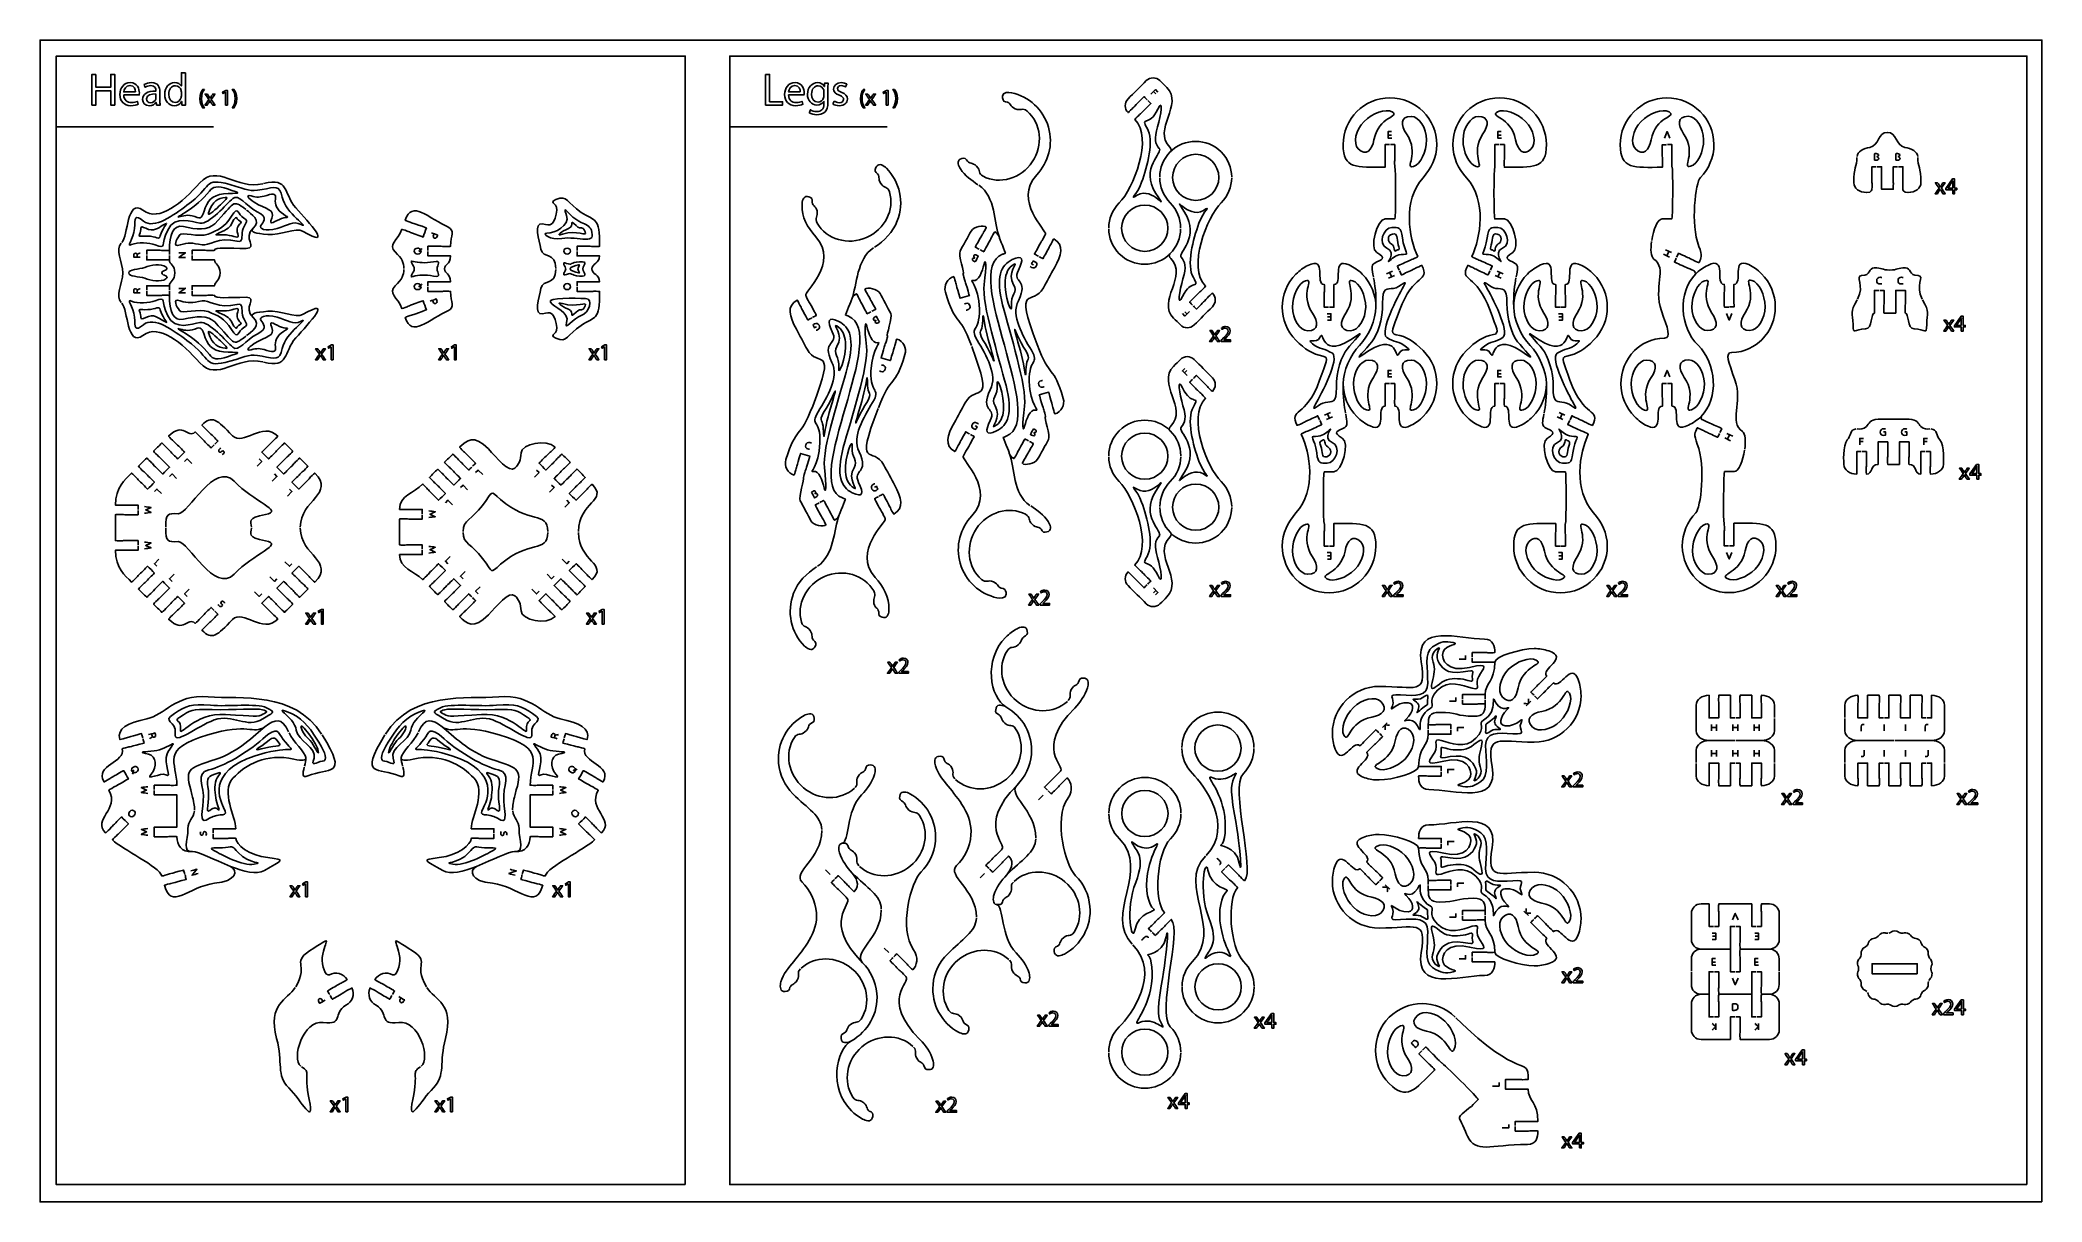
# Model space of a CAD drawing. Extents: x 0 to 620, y 0 to 360.
import ezdxf

# ---------------------------------------------------------------- set-up
doc = ezdxf.new("R2010")
doc.units = 0
doc.header["$MEASUREMENT"] = 0
doc.layers.add('DEFAULT', color=7, linetype='CONTINUOUS')

msp = doc.modelspace()

# ---------------------------------------------------------------- linework, layer by layer
at = {"layer": 'DEFAULT', "color": 36}
for points in [[(620, 0), (0, 0), (0, 360), (620, 360)], [(199.84, 5.38), (5, 5.38), (5, 355), (199.84, 355)], [(615.33, 5.38), (213.62, 5.38), (213.62, 355), (615.33, 355)], [(17.3, 349.33), (17.3, 345.35), (21.9, 345.35), (21.9, 349.33), (23.14, 349.33), (23.14, 339.82), (21.9, 339.82), (21.9, 344.28), (17.3, 344.28), (17.3, 339.82), (16.07, 339.82), (16.07, 349.33)], [(224.69, 349.33), (225.92, 349.33), (225.92, 340.85), (229.98, 340.85), (229.98, 339.82), (224.69, 339.82)], [(57.45, 343.83), (57.44, 343.83), (56.64, 343.4), (56.52, 343.87), (57.52, 344.41), (58.05, 344.41), (58.05, 339.82), (57.45, 339.82)], [(262.05, 343.83), (262.03, 343.83), (261.24, 343.4), (261.12, 343.87), (262.12, 344.41), (262.65, 344.41), (262.65, 339.82), (262.05, 339.82)], [(592.37, 312.37), (592.37, 313.62), (590.24, 313.62), (590.24, 314.03), (592.29, 316.96), (592.96, 316.96), (592.96, 314.11), (593.6, 314.11), (593.6, 313.62), (592.96, 313.62), (592.96, 312.37)], [(595.02, 269.84), (595.02, 271.09), (592.89, 271.09), (592.89, 271.5), (594.94, 274.43), (595.61, 274.43), (595.61, 271.57), (596.25, 271.57), (596.25, 271.09), (595.61, 271.09), (595.61, 269.84)], [(90.17, 264.94), (90.16, 264.94), (89.36, 264.51), (89.24, 264.98), (90.24, 265.52), (90.77, 265.52), (90.77, 260.93), (90.17, 260.93)], [(128.31, 264.94), (128.29, 264.94), (127.5, 264.51), (127.38, 264.98), (128.38, 265.52), (128.91, 265.52), (128.91, 260.93), (128.31, 260.93)], [(174.86, 264.94), (174.84, 264.94), (174.05, 264.51), (173.93, 264.98), (174.93, 265.52), (175.46, 265.52), (175.46, 260.93), (174.86, 260.93)], [(599.84, 223.91), (599.84, 225.16), (597.71, 225.16), (597.71, 225.57), (599.76, 228.5), (600.43, 228.5), (600.43, 225.65), (601.07, 225.65), (601.07, 225.16), (600.43, 225.16), (600.43, 223.91)], [(87.12, 183.03), (87.1, 183.03), (86.3, 182.6), (86.18, 183.07), (87.19, 183.61), (87.72, 183.61), (87.72, 179.02), (87.12, 179.02)], [(174.07, 183.03), (174.06, 183.03), (173.26, 182.6), (173.14, 183.07), (174.14, 183.61), (174.67, 183.61), (174.67, 179.02), (174.07, 179.02)], [(82.25, 98.56), (82.23, 98.56), (81.44, 98.13), (81.32, 98.6), (82.32, 99.14), (82.85, 99.14), (82.85, 94.55), (82.25, 94.55)], [(163.63, 98.56), (163.62, 98.56), (162.82, 98.13), (162.7, 98.6), (163.7, 99.14), (164.23, 99.14), (164.23, 94.55), (163.63, 94.55)], [(595.09, 58.03), (595.09, 59.28), (592.95, 59.28), (592.95, 59.69), (595, 62.62), (595.67, 62.62), (595.67, 59.77), (596.31, 59.77), (596.31, 59.28), (595.67, 59.28), (595.67, 58.03)], [(381.51, 53.83), (381.51, 55.08), (379.37, 55.08), (379.37, 55.49), (381.42, 58.41), (382.09, 58.41), (382.09, 55.56), (382.73, 55.56), (382.73, 55.08), (382.09, 55.08), (382.09, 53.83)], [(545.82, 42.53), (545.82, 43.78), (543.69, 43.78), (543.69, 44.19), (545.74, 47.12), (546.41, 47.12), (546.41, 44.27), (547.05, 44.27), (547.05, 43.78), (546.41, 43.78), (546.41, 42.53)], [(94.72, 31.94), (94.7, 31.94), (93.91, 31.51), (93.79, 31.99), (94.79, 32.52), (95.32, 32.52), (95.32, 27.94), (94.72, 27.94)], [(127.13, 31.94), (127.11, 31.94), (126.31, 31.51), (126.19, 31.99), (127.2, 32.52), (127.73, 32.52), (127.73, 27.94), (127.13, 27.94)], [(354.69, 28.98), (354.69, 30.23), (352.56, 30.23), (352.56, 30.63), (354.61, 33.56), (355.28, 33.56), (355.28, 30.71), (355.92, 30.71), (355.92, 30.23), (355.28, 30.23), (355.28, 28.98)], [(476.75, 16.73), (476.75, 17.98), (474.62, 17.98), (474.62, 18.39), (476.66, 21.31), (477.33, 21.31), (477.33, 18.46), (477.98, 18.46), (477.98, 17.98), (477.33, 17.98), (477.33, 16.73)]]:
    msp.add_lwpolyline(points, close=True, dxfattribs=at)
at = {"layer": 'DEFAULT', "color": 250}
for points in [[(344.02, 343.22), (345.45, 344.65), (346.22, 343.88)], [(344.82, 344.02), (345.54, 343.29)], [(418.65, 329.61), (417.51, 329.61), (417.51, 331.64), (418.6, 331.64)], [(418.56, 330.56), (417.51, 330.56)], [(452.59, 329.61), (451.46, 329.61), (451.46, 331.63), (452.55, 331.63)], [(452.5, 330.56), (451.46, 330.56)], [(503.05, 329.62), (503.89, 331.64), (504.74, 329.62)], [(504.65, 292.76), (502.82, 293.61)], [(503.45, 294.98), (505.28, 294.12)], [(504.43, 294.52), (503.79, 293.16)], [(418.83, 288.4), (417, 287.55)], [(417.64, 286.19), (419.47, 287.04)], [(418.61, 286.64), (417.97, 288)], [(452.47, 286.19), (450.64, 287.04)], [(451.28, 288.41), (453.11, 287.55)], [(451.5, 286.64), (452.13, 288)], [(356.02, 275.9), (354.59, 274.47), (353.82, 275.24)], [(355.22, 275.1), (354.5, 275.83)], [(398.65, 275.19), (399.79, 275.19), (399.79, 273.17), (398.69, 273.17)], [(398.74, 274.25), (399.79, 274.25)], [(470.32, 275.19), (471.46, 275.19), (471.46, 273.17), (470.36, 273.17)], [(470.41, 274.24), (471.46, 274.24)], [(523.97, 275.26), (523.13, 273.24), (522.28, 275.26)], [(355.26, 256.06), (353.82, 257.48), (354.59, 258.26)], [(354.45, 256.86), (355.18, 257.58)], [(418.65, 255.6), (417.51, 255.6), (417.51, 257.62), (418.6, 257.62)], [(418.56, 256.55), (417.51, 256.55)], [(452.59, 255.6), (451.46, 255.6), (451.46, 257.62), (452.55, 257.62)], [(452.5, 256.55), (451.46, 256.55)], [(503.05, 255.61), (503.89, 257.64), (504.74, 255.61)], [(399.67, 244.6), (397.83, 243.75)], [(398.47, 242.39), (400.3, 243.24)], [(398.69, 244.15), (399.33, 242.79)], [(471.64, 242.39), (469.81, 243.24)], [(470.44, 244.6), (472.27, 243.75)], [(471.42, 244.15), (470.78, 242.79)], [(523.58, 235.87), (521.75, 236.73)], [(522.38, 238.09), (524.22, 237.24)], [(522.61, 236.33), (523.24, 237.69)], [(563.59, 234.53), (563.59, 236.55), (564.68, 236.55)], [(563.59, 235.66), (564.62, 235.66)], [(583.41, 234.53), (583.41, 236.55), (584.5, 236.55)], [(583.41, 235.66), (584.44, 235.66)], [(44.75, 229.43), (45.55, 230.23), (46.98, 228.8)], [(67.89, 230.23), (68.69, 229.43), (67.26, 228)], [(40.08, 224.76), (40.88, 225.56), (42.31, 224.13)], [(72.57, 225.56), (73.36, 224.76), (71.93, 223.33)], [(134.88, 225.99), (135.68, 226.78), (137.1, 225.35)], [(153.78, 226.78), (154.58, 225.99), (153.15, 224.56)], [(35.41, 220.09), (36.21, 220.89), (37.64, 219.46)], [(77.24, 220.89), (78.03, 220.09), (76.6, 218.66)], [(125.54, 216.64), (126.33, 217.44), (127.76, 216.01)], [(130.21, 221.31), (131, 222.11), (132.43, 220.68)], [(158.45, 222.11), (159.25, 221.32), (157.82, 219.89)], [(163.12, 217.44), (163.92, 216.65), (162.49, 215.22)], [(36.21, 196.95), (35.41, 197.74), (36.84, 199.17)], [(126.33, 197.74), (125.54, 198.54), (126.97, 199.97)], [(163.92, 198.54), (163.12, 197.74), (161.69, 199.17)], [(398.65, 201.18), (399.79, 201.18), (399.79, 199.16), (398.7, 199.16)], [(398.74, 200.23), (399.79, 200.23)], [(470.32, 201.18), (471.45, 201.18), (471.45, 199.16), (470.36, 199.16)], [(470.41, 200.23), (471.45, 200.23)], [(523.97, 201.26), (523.13, 199.24), (522.28, 201.26)], [(40.88, 192.28), (40.08, 193.07), (41.51, 194.5)], [(73.36, 193.07), (72.57, 192.28), (71.14, 193.71)], [(78.03, 197.74), (77.24, 196.95), (75.81, 198.38)], [(131, 193.07), (130.21, 193.87), (131.64, 195.3)], [(159.25, 193.87), (158.45, 193.07), (157.02, 194.5)], [(45.55, 187.6), (44.75, 188.4), (46.18, 189.83)], [(68.69, 188.4), (67.9, 187.61), (66.47, 189.03)], [(135.67, 188.4), (134.88, 189.2), (136.31, 190.63)], [(154.58, 189.2), (153.78, 188.4), (152.35, 189.83)], [(344.79, 190.28), (346.22, 188.85), (345.45, 188.09)], [(345.59, 189.48), (344.86, 188.76)], [(441.52, 169.28), (441.52, 168.16), (439.5, 168.16)], [(438.52, 156.32), (438.52, 155.19), (436.5, 155.19)], [(461.68, 155.12), (460.26, 153.69)], [(415.81, 147.05), (417.24, 148.48)], [(438.97, 145.86), (438.97, 146.99), (440.99, 146.99)], [(517.67, 145.92), (517.67, 147.94)], [(517.67, 146.99), (519.17, 146.99)], [(519.17, 147.94), (519.17, 145.92)], [(524.27, 145.92), (524.27, 147.94)], [(524.27, 146.99), (525.77, 146.99)], [(525.77, 147.94), (525.77, 145.92)], [(530.88, 145.92), (530.88, 147.94)], [(530.88, 146.99), (532.38, 146.99)], [(532.38, 147.94), (532.38, 145.92)], [(571.1, 147.94), (571.1, 145.92)], [(577.71, 147.94), (577.71, 145.92)], [(517.67, 137.99), (517.67, 140.01)], [(519.17, 138.94), (517.67, 138.94)], [(519.17, 140.01), (519.17, 137.99)], [(524.27, 137.99), (524.27, 140.01)], [(525.77, 138.94), (524.27, 138.94)], [(525.77, 140.01), (525.77, 137.99)], [(530.88, 137.99), (530.88, 140.01)], [(532.38, 138.94), (530.88, 138.94)], [(532.38, 140.01), (532.38, 137.99)], [(571.1, 137.99), (571.1, 140.02)], [(577.71, 137.99), (577.71, 140.02)], [(435.98, 132.9), (435.98, 134.02), (438, 134.02)], [(310.69, 126.05), (309.26, 124.62)], [(435.97, 110.58), (435.97, 111.7), (437.99, 111.7)], [(244.69, 101.48), (243.27, 102.91)], [(292.55, 101.81), (291.12, 100.38)], [(416.56, 98.29), (417.99, 96.87)], [(438.97, 97.61), (438.97, 98.74), (440.99, 98.74)], [(438.52, 89.41), (438.52, 88.28), (436.5, 88.28)], [(460.93, 88.72), (459.5, 90.15)], [(524.18, 87.38), (525.02, 89.4), (525.87, 87.38)], [(517.85, 83.32), (518.99, 83.32), (518.99, 81.3), (517.9, 81.3)], [(517.94, 82.37), (518.99, 82.37)], [(531.06, 83.32), (532.19, 83.32), (532.19, 81.3), (531.1, 81.3)], [(531.15, 82.37), (532.19, 82.37)], [(262.83, 77.25), (261.4, 78.68)], [(441.52, 76.44), (441.52, 75.32), (439.5, 75.32)], [(518.99, 73.38), (517.85, 73.38), (517.85, 75.4), (518.94, 75.4)], [(532.19, 73.38), (531.06, 73.38), (531.06, 75.4), (532.15, 75.4)], [(518.9, 74.33), (517.85, 74.33)], [(525.87, 69.32), (525.03, 67.29), (524.18, 69.32)], [(532.11, 74.33), (531.06, 74.33)], [(518.95, 55.31), (518.95, 53.29)], [(532.16, 55.31), (532.16, 53.29)], [(451.86, 37.01), (451.86, 35.89), (449.84, 35.89)], [(454.86, 24.05), (454.86, 22.92), (452.84, 22.92)]]:
    msp.add_lwpolyline(points, dxfattribs=at)
at = {"layer": 'DEFAULT', "color": 36}
for points in [[(5, 333.07), (53.76, 333.07)], [(213.62, 333.07), (262.37, 333.07)]]:
    msp.add_lwpolyline(points, dxfattribs=at)
at = {"layer": 'DEFAULT', "color": 1}
for points in [[(40.07, 294.86), (40.07, 294.86), (40.07, 293.51)], [(40.07, 291.85), (40.07, 293.21)], [(40.07, 282.51), (40.07, 283.86)], [(40.07, 280.86), (40.07, 282.21)], [(429.94, 147.93), (429.94, 146.57)], [(429.94, 146.27), (429.94, 144.92)], [(429.94, 99.68), (429.94, 98.32)], [(429.94, 98.02), (429.94, 96.67)]]:
    msp.add_lwpolyline(points, dxfattribs=at)
msp.add_lwpolyline([(581.4, 70.71), (567.4, 70.71), (567.4, 73.81), (581.4, 73.81)], close=True, dxfattribs=at)
at = {"layer": 'DEFAULT', "color": 36}
for points, knots in [([(45, 349.84), (45, 347.08), (45, 344.33), (45, 341.58), (45, 340.98), (45.01, 340.28), (45.06, 339.82), (44.68, 339.82), (44.31, 339.82), (43.94, 339.82), (43.92, 340.21), (43.9, 340.61), (43.88, 341), (43.88, 341), (43.87, 341), (43.86, 341), (43.48, 340.24), (42.64, 339.66), (41.53, 339.66), (39.88, 339.66), (38.61, 341.06), (38.61, 343.13), (38.59, 345.41), (40, 346.8), (41.67, 346.8), (42.71, 346.8), (43.42, 346.31), (43.73, 345.76), (43.74, 345.76), (43.75, 345.76), (43.76, 345.76), (43.76, 347.12), (43.76, 348.48), (43.76, 349.84), (44.17, 349.84), (44.59, 349.84), (45, 349.84)], [3.52, 3.52, 3.52, 3.52, 26.916, 26.916, 26.916, 27.916, 27.916, 27.916, 31.075, 31.075, 31.075, 34.438807, 34.438807, 34.438807, 34.518807, 34.518807, 34.518807, 35.518807, 35.518807, 35.518807, 36.518807, 36.518807, 36.518807, 37.518807, 37.518807, 37.518807, 38.518807, 38.518807, 38.518807, 38.598807, 38.598807, 38.598807, 50.156807, 50.156807, 50.156807, 53.676807, 53.676807, 53.676807, 53.676807]), ([(25.92, 343.01), (25.95, 341.33), (27.02, 340.64), (28.26, 340.64), (29.15, 340.64), (29.69, 340.79), (30.16, 340.99), (30.23, 340.69), (30.3, 340.4), (30.37, 340.1), (29.93, 339.9), (29.18, 339.66), (28.09, 339.66), (25.99, 339.66), (24.74, 341.06), (24.74, 343.12), (24.74, 345.18), (25.95, 346.8), (27.94, 346.8), (30.17, 346.8), (30.76, 344.84), (30.76, 343.59), (30.76, 343.33), (30.73, 343.13), (30.72, 343.01), (29.12, 343.01), (27.52, 343.01), (25.92, 343.01)], [13.597, 13.597, 13.597, 13.597, 14.597, 14.597, 14.597, 15.597, 15.597, 15.597, 18.187213, 18.187213, 18.187213, 19.187213, 19.187213, 19.187213, 20.187213, 20.187213, 20.187213, 21.187213, 21.187213, 21.187213, 22.187213, 22.187213, 22.187213, 23.187213, 23.187213, 23.187213, 36.784213, 36.784213, 36.784213, 36.784213]), ([(29.56, 343.9), (29.58, 344.69), (29.24, 345.91), (27.84, 345.91), (26.59, 345.91), (26.04, 344.76), (25.94, 343.9), (27.15, 343.9), (28.35, 343.9), (29.56, 343.9)], [10.278, 10.278, 10.278, 10.278, 11.278, 11.278, 11.278, 12.278, 12.278, 12.278, 22.556, 22.556, 22.556, 22.556]), ([(37.1, 341.46), (37.1, 340.86), (37.13, 340.28), (37.21, 339.82), (36.83, 339.82), (36.46, 339.82), (36.08, 339.82), (36.05, 340.11), (36.02, 340.39), (35.98, 340.68), (35.97, 340.68), (35.95, 340.68), (35.94, 340.68), (35.56, 340.14), (34.83, 339.66), (33.85, 339.66), (32.47, 339.66), (31.76, 340.64), (31.76, 341.62), (31.76, 343.28), (33.23, 344.18), (35.87, 344.16), (35.87, 344.21), (35.87, 344.26), (35.87, 344.31), (35.87, 344.87), (35.71, 345.89), (34.32, 345.89), (33.68, 345.89), (33.02, 345.69), (32.54, 345.38), (32.45, 345.65), (32.35, 345.92), (32.26, 346.2), (32.82, 346.56), (33.64, 346.8), (34.5, 346.8), (36.59, 346.8), (37.1, 345.38), (37.1, 344.01), (37.1, 343.16), (37.1, 342.31), (37.1, 341.46)], [7.238, 7.238, 7.238, 7.238, 8.238, 8.238, 8.238, 11.437, 11.437, 11.437, 13.893013, 13.893013, 13.893013, 14.013013, 14.013013, 14.013013, 15.013013, 15.013013, 15.013013, 16.013013, 16.013013, 16.013013, 17.013013, 17.013013, 17.013013, 17.413013, 17.413013, 17.413013, 18.413013, 18.413013, 18.413013, 19.413013, 19.413013, 19.413013, 21.866126, 21.866126, 21.866126, 22.866126, 22.866126, 22.866126, 23.866126, 23.866126, 23.866126, 31.104126, 31.104126, 31.104126, 31.104126]), ([(35.9, 343.3), (34.54, 343.33), (33.01, 343.09), (33.01, 341.77), (33.01, 340.96), (33.54, 340.58), (34.18, 340.58), (35.07, 340.58), (35.63, 341.15), (35.83, 341.72), (35.87, 341.85), (35.9, 341.99), (35.9, 342.12), (35.9, 342.51), (35.9, 342.91), (35.9, 343.3)], [3.36, 3.36, 3.36, 3.36, 4.36, 4.36, 4.36, 5.36, 5.36, 5.36, 6.36, 6.36, 6.36, 7.36, 7.36, 7.36, 10.72, 10.72, 10.72, 10.72]), ([(43.76, 343.87), (43.76, 344.02), (43.74, 344.23), (43.7, 344.39), (43.52, 345.18), (42.84, 345.83), (41.91, 345.83), (40.63, 345.83), (39.86, 344.7), (39.86, 343.19), (39.86, 341.81), (40.54, 340.67), (41.88, 340.67), (42.71, 340.67), (43.48, 341.22), (43.7, 342.15), (43.74, 342.32), (43.76, 342.49), (43.76, 342.68), (43.76, 343.08), (43.76, 343.47), (43.76, 343.87)], [3.359, 3.359, 3.359, 3.359, 4.359, 4.359, 4.359, 5.359, 5.359, 5.359, 6.359, 6.359, 6.359, 7.359, 7.359, 7.359, 8.359, 8.359, 8.359, 9.359, 9.359, 9.359, 12.718, 12.718, 12.718, 12.718]), ([(50.89, 344.72), (50.37, 344.02), (50, 343.11), (50, 341.83), (50, 340.57), (50.38, 339.67), (50.89, 338.97), (50.72, 338.97), (50.56, 338.97), (50.4, 338.97), (49.95, 339.55), (49.47, 340.45), (49.47, 341.83), (49.48, 343.22), (49.95, 344.12), (50.4, 344.72), (50.56, 344.72), (50.72, 344.72), (50.89, 344.72)], [0, 0, 0, 0, 1, 1, 1, 2, 2, 2, 3.38, 3.38, 3.38, 4.38, 4.38, 4.38, 5.38, 5.38, 5.38, 6.76, 6.76, 6.76, 6.76]), ([(51.83, 343.23), (51.99, 342.99), (52.15, 342.75), (52.32, 342.5), (52.44, 342.31), (52.55, 342.13), (52.66, 341.94), (52.67, 341.94), (52.68, 341.94), (52.68, 341.94), (52.8, 342.15), (52.91, 342.32), (53.02, 342.51), (53.18, 342.75), (53.34, 342.99), (53.5, 343.23), (53.73, 343.23), (53.95, 343.23), (54.17, 343.23), (53.79, 342.68), (53.4, 342.13), (53.01, 341.58), (53.41, 340.99), (53.81, 340.41), (54.21, 339.82), (53.97, 339.82), (53.74, 339.82), (53.5, 339.82), (53.34, 340.07), (53.17, 340.33), (53, 340.59), (52.87, 340.79), (52.75, 340.98), (52.63, 341.18), (52.63, 341.18), (52.63, 341.18), (52.62, 341.18), (52.51, 340.97), (52.39, 340.79), (52.26, 340.59), (52.1, 340.33), (51.93, 340.07), (51.77, 339.82), (51.54, 339.82), (51.31, 339.82), (51.08, 339.82), (51.49, 340.4), (51.89, 340.98), (52.3, 341.56), (51.91, 342.12), (51.52, 342.68), (51.14, 343.23), (51.37, 343.23), (51.6, 343.23), (51.83, 343.23)], [0, 0, 0, 0, 2.497543, 2.497543, 2.497543, 3.497543, 3.497543, 3.497543, 3.557543, 3.557543, 3.557543, 4.557543, 4.557543, 4.557543, 7.026819, 7.026819, 7.026819, 8.927819, 8.927819, 8.927819, 14.656494, 14.656494, 14.656494, 20.70437, 20.70437, 20.70437, 22.70537, 22.70537, 22.70537, 25.3079, 25.3079, 25.3079, 26.3079, 26.3079, 26.3079, 26.3479, 26.3479, 26.3479, 27.3479, 27.3479, 27.3479, 29.940112, 29.940112, 29.940112, 31.880112, 31.880112, 31.880112, 37.901487, 37.901487, 37.901487, 43.666509, 43.666509, 43.666509, 45.626509, 45.626509, 45.626509, 45.626509]), ([(59.55, 338.96), (60.05, 339.66), (60.44, 340.58), (60.44, 341.85), (60.44, 343.11), (60.06, 344.02), (59.55, 344.72), (59.71, 344.72), (59.87, 344.72), (60.03, 344.72), (60.48, 344.14), (60.95, 343.23), (60.95, 341.84), (60.95, 340.46), (60.48, 339.56), (60.03, 338.96), (59.87, 338.96), (59.71, 338.96), (59.55, 338.96)], [0, 0, 0, 0, 1, 1, 1, 2, 2, 2, 3.36, 3.36, 3.36, 4.36, 4.36, 4.36, 5.36, 5.36, 5.36, 6.72, 6.72, 6.72, 6.72]), ([(231.8, 343.01), (231.83, 341.33), (232.9, 340.64), (234.14, 340.64), (235.03, 340.64), (235.57, 340.79), (236.03, 340.99), (236.1, 340.69), (236.17, 340.4), (236.24, 340.1), (235.81, 339.9), (235.06, 339.66), (233.97, 339.66), (231.87, 339.66), (230.61, 341.06), (230.61, 343.12), (230.61, 345.18), (231.83, 346.8), (233.82, 346.8), (236.05, 346.8), (236.64, 344.84), (236.64, 343.59), (236.64, 343.33), (236.61, 343.13), (236.6, 343.01), (235, 343.01), (233.4, 343.01), (231.8, 343.01)], [13.597, 13.597, 13.597, 13.597, 14.597, 14.597, 14.597, 15.597, 15.597, 15.597, 18.187444, 18.187444, 18.187444, 19.187444, 19.187444, 19.187444, 20.187444, 20.187444, 20.187444, 21.187444, 21.187444, 21.187444, 22.187444, 22.187444, 22.187444, 23.187444, 23.187444, 23.187444, 36.784444, 36.784444, 36.784444, 36.784444]), ([(235.44, 343.9), (235.45, 344.69), (235.12, 345.91), (233.72, 345.91), (232.46, 345.91), (231.91, 344.76), (231.81, 343.9), (233.02, 343.9), (234.23, 343.9), (235.44, 343.9)], [10.278, 10.278, 10.278, 10.278, 11.278, 11.278, 11.278, 12.278, 12.278, 12.278, 22.556, 22.556, 22.556, 22.556]), ([(244.01, 340.81), (244.01, 339.24), (243.69, 338.28), (243.03, 337.69), (242.37, 337.07), (241.41, 336.87), (240.55, 336.87), (239.73, 336.87), (238.83, 337.07), (238.28, 337.43), (238.38, 337.75), (238.48, 338.06), (238.59, 338.38), (239.04, 338.1), (239.74, 337.84), (240.59, 337.84), (241.86, 337.84), (242.79, 338.51), (242.79, 340.23), (242.79, 340.48), (242.79, 340.74), (242.79, 340.99), (242.78, 340.99), (242.77, 340.99), (242.76, 340.99), (242.38, 340.35), (241.65, 339.85), (240.59, 339.85), (238.9, 339.85), (237.68, 341.29), (237.68, 343.18), (237.68, 345.49), (239.19, 346.8), (240.76, 346.8), (241.95, 346.8), (242.59, 346.18), (242.89, 345.62), (242.9, 345.62), (242.91, 345.62), (242.92, 345.62), (242.94, 345.96), (242.96, 346.3), (242.98, 346.65), (243.34, 346.65), (243.7, 346.65), (244.06, 346.65), (244.03, 346.15), (244.01, 345.6), (244.01, 344.77), (244.01, 343.45), (244.01, 342.13), (244.01, 340.81)], [11.238, 11.238, 11.238, 11.238, 12.238, 12.238, 12.238, 13.238, 13.238, 13.238, 14.238, 14.238, 14.238, 17.05878, 17.05878, 17.05878, 18.05878, 18.05878, 18.05878, 19.05878, 19.05878, 19.05878, 21.21778, 21.21778, 21.21778, 21.29778, 21.29778, 21.29778, 22.29778, 22.29778, 22.29778, 23.29778, 23.29778, 23.29778, 24.29778, 24.29778, 24.29778, 25.29778, 25.29778, 25.29778, 25.37778, 25.37778, 25.37778, 28.30216, 28.30216, 28.30216, 31.38216, 31.38216, 31.38216, 32.38216, 32.38216, 32.38216, 43.62016, 43.62016, 43.62016, 43.62016]), ([(242.78, 343.95), (242.78, 344.16), (242.76, 344.35), (242.71, 344.52), (242.48, 345.24), (241.87, 345.83), (240.97, 345.83), (239.79, 345.83), (238.94, 344.83), (238.94, 343.25), (238.94, 341.91), (239.62, 340.79), (240.96, 340.79), (241.72, 340.79), (242.41, 341.27), (242.68, 342.06), (242.75, 342.27), (242.78, 342.51), (242.78, 342.73), (242.78, 343.13), (242.78, 343.54), (242.78, 343.95)], [3.479, 3.479, 3.479, 3.479, 4.479, 4.479, 4.479, 5.479, 5.479, 5.479, 6.479, 6.479, 6.479, 7.479, 7.479, 7.479, 8.479, 8.479, 8.479, 9.479, 9.479, 9.479, 12.958, 12.958, 12.958, 12.958]), ([(245.9, 341.09), (246.26, 340.85), (246.91, 340.59), (247.53, 340.59), (248.44, 340.59), (248.86, 341.05), (248.86, 341.61), (248.86, 342.2), (248.51, 342.53), (247.59, 342.87), (246.36, 343.3), (245.78, 343.98), (245.78, 344.8), (245.78, 345.9), (246.67, 346.8), (248.14, 346.8), (248.83, 346.8), (249.44, 346.61), (249.82, 346.38), (249.72, 346.08), (249.61, 345.78), (249.51, 345.48), (249.24, 345.65), (248.75, 345.87), (248.11, 345.87), (247.38, 345.87), (246.97, 345.45), (246.97, 344.94), (246.97, 344.38), (247.38, 344.12), (248.27, 343.78), (249.45, 343.33), (250.06, 342.74), (250.06, 341.72), (250.06, 340.52), (249.13, 339.66), (247.51, 339.66), (246.76, 339.66), (246.07, 339.86), (245.59, 340.14), (245.69, 340.46), (245.79, 340.77), (245.9, 341.09)], [2.82078, 2.82078, 2.82078, 2.82078, 3.82078, 3.82078, 3.82078, 4.82078, 4.82078, 4.82078, 5.82078, 5.82078, 5.82078, 6.82078, 6.82078, 6.82078, 7.82078, 7.82078, 7.82078, 8.82078, 8.82078, 8.82078, 11.526862, 11.526862, 11.526862, 12.526862, 12.526862, 12.526862, 13.526862, 13.526862, 13.526862, 14.526862, 14.526862, 14.526862, 15.526862, 15.526862, 15.526862, 16.526862, 16.526862, 16.526862, 17.526862, 17.526862, 17.526862, 20.347642, 20.347642, 20.347642, 20.347642]), ([(255.48, 344.72), (254.96, 344.02), (254.59, 343.11), (254.59, 341.83), (254.59, 340.57), (254.98, 339.67), (255.48, 338.97), (255.32, 338.97), (255.15, 338.97), (254.99, 338.97), (254.55, 339.55), (254.07, 340.45), (254.07, 341.83), (254.07, 343.22), (254.55, 344.12), (254.99, 344.72), (255.15, 344.72), (255.32, 344.72), (255.48, 344.72)], [0, 0, 0, 0, 1, 1, 1, 2, 2, 2, 3.38, 3.38, 3.38, 4.38, 4.38, 4.38, 5.38, 5.38, 5.38, 6.76, 6.76, 6.76, 6.76]), ([(256.42, 343.23), (256.59, 342.99), (256.75, 342.75), (256.91, 342.5), (257.04, 342.31), (257.14, 342.13), (257.26, 341.94), (257.26, 341.94), (257.27, 341.94), (257.28, 341.94), (257.39, 342.15), (257.5, 342.32), (257.62, 342.51), (257.78, 342.75), (257.94, 342.99), (258.1, 343.23), (258.32, 343.23), (258.54, 343.23), (258.77, 343.23), (258.38, 342.68), (257.99, 342.13), (257.6, 341.58), (258, 340.99), (258.4, 340.41), (258.8, 339.82), (258.57, 339.82), (258.33, 339.82), (258.1, 339.82), (257.93, 340.07), (257.76, 340.33), (257.6, 340.59), (257.46, 340.79), (257.35, 340.98), (257.23, 341.18), (257.22, 341.18), (257.22, 341.18), (257.21, 341.18), (257.1, 340.97), (256.98, 340.79), (256.85, 340.59), (256.69, 340.33), (256.52, 340.07), (256.36, 339.82), (256.13, 339.82), (255.9, 339.82), (255.68, 339.82), (256.08, 340.4), (256.49, 340.98), (256.89, 341.56), (256.5, 342.12), (256.12, 342.68), (255.73, 343.23), (255.96, 343.23), (256.19, 343.23), (256.42, 343.23)], [0, 0, 0, 0, 2.49699, 2.49699, 2.49699, 3.49699, 3.49699, 3.49699, 3.55699, 3.55699, 3.55699, 4.55699, 4.55699, 4.55699, 7.026817, 7.026817, 7.026817, 8.926817, 8.926817, 8.926817, 14.655492, 14.655492, 14.655492, 20.703368, 20.703368, 20.703368, 22.703368, 22.703368, 22.703368, 25.306444, 25.306444, 25.306444, 26.306444, 26.306444, 26.306444, 26.346444, 26.346444, 26.346444, 27.346444, 27.346444, 27.346444, 29.938655, 29.938655, 29.938655, 31.878655, 31.878655, 31.878655, 37.900602, 37.900602, 37.900602, 43.666194, 43.666194, 43.666194, 45.627194, 45.627194, 45.627194, 45.627194]), ([(264.14, 338.96), (264.64, 339.66), (265.03, 340.58), (265.03, 341.85), (265.03, 343.11), (264.65, 344.02), (264.14, 344.72), (264.3, 344.72), (264.46, 344.72), (264.62, 344.72), (265.07, 344.14), (265.55, 343.23), (265.55, 341.84), (265.55, 340.46), (265.07, 339.56), (264.62, 338.96), (264.46, 338.96), (264.3, 338.96), (264.14, 338.96)], [0, 0, 0, 0, 1, 1, 1, 2, 2, 2, 3.36, 3.36, 3.36, 4.36, 4.36, 4.36, 5.36, 5.36, 5.36, 6.72, 6.72, 6.72, 6.72]), ([(592.37, 314.11), (592.37, 314.62), (592.37, 315.13), (592.37, 315.64), (592.37, 315.88), (592.38, 316.12), (592.39, 316.36), (592.39, 316.36), (592.38, 316.36), (592.37, 316.36), (592.23, 316.09), (592.12, 315.9), (591.99, 315.68), (591.62, 315.16), (591.24, 314.64), (590.87, 314.12), (590.87, 314.12), (590.87, 314.11), (590.87, 314.11), (591.37, 314.11), (591.87, 314.11), (592.37, 314.11)], [4.262, 4.262, 4.262, 4.262, 8.603, 8.603, 8.603, 9.603, 9.603, 9.603, 9.663, 9.663, 9.663, 10.663, 10.663, 10.663, 16.110051, 16.110051, 16.110051, 16.150051, 16.150051, 16.150051, 20.412051, 20.412051, 20.412051, 20.412051]), ([(587.67, 315.79), (587.83, 315.54), (588, 315.3), (588.16, 315.06), (588.29, 314.86), (588.39, 314.69), (588.5, 314.5), (588.51, 314.5), (588.52, 314.5), (588.53, 314.5), (588.64, 314.7), (588.75, 314.88), (588.87, 315.06), (589.02, 315.3), (589.18, 315.55), (589.34, 315.79), (589.57, 315.79), (589.79, 315.79), (590.02, 315.79), (589.63, 315.24), (589.24, 314.69), (588.85, 314.14), (589.25, 313.55), (589.65, 312.96), (590.05, 312.37), (589.82, 312.37), (589.58, 312.37), (589.34, 312.37), (589.18, 312.63), (589.01, 312.89), (588.84, 313.14), (588.71, 313.34), (588.6, 313.53), (588.48, 313.74), (588.47, 313.74), (588.47, 313.74), (588.46, 313.74), (588.35, 313.52), (588.23, 313.35), (588.1, 313.14), (587.94, 312.89), (587.77, 312.63), (587.61, 312.37), (587.38, 312.37), (587.15, 312.37), (586.92, 312.37), (587.33, 312.95), (587.73, 313.54), (588.14, 314.12), (587.75, 314.67), (587.37, 315.23), (586.98, 315.79), (587.21, 315.79), (587.44, 315.79), (587.67, 315.79)], [0, 0, 0, 0, 2.49699, 2.49699, 2.49699, 3.49699, 3.49699, 3.49699, 3.55799, 3.55799, 3.55799, 4.55799, 4.55799, 4.55799, 7.027266, 7.027266, 7.027266, 8.928266, 8.928266, 8.928266, 14.656941, 14.656941, 14.656941, 20.704255, 20.704255, 20.704255, 22.704255, 22.704255, 22.704255, 25.306785, 25.306785, 25.306785, 26.306785, 26.306785, 26.306785, 26.346785, 26.346785, 26.346785, 27.346785, 27.346785, 27.346785, 29.938997, 29.938997, 29.938997, 31.877997, 31.877997, 31.877997, 37.899372, 37.899372, 37.899372, 43.664394, 43.664394, 43.664394, 45.624394, 45.624394, 45.624394, 45.624394]), ([(590.32, 273.25), (590.48, 273.01), (590.65, 272.76), (590.81, 272.52), (590.94, 272.33), (591.04, 272.15), (591.15, 271.96), (591.16, 271.96), (591.17, 271.96), (591.18, 271.96), (591.29, 272.17), (591.4, 272.34), (591.51, 272.53), (591.67, 272.77), (591.83, 273.01), (591.99, 273.25), (592.22, 273.25), (592.44, 273.25), (592.67, 273.25), (592.28, 272.7), (591.89, 272.15), (591.5, 271.6), (591.9, 271.01), (592.3, 270.43), (592.7, 269.84), (592.46, 269.84), (592.23, 269.84), (591.99, 269.84), (591.83, 270.09), (591.66, 270.35), (591.49, 270.61), (591.36, 270.8), (591.25, 271), (591.13, 271.2), (591.12, 271.2), (591.12, 271.2), (591.11, 271.2), (591, 270.99), (590.88, 270.81), (590.75, 270.61), (590.59, 270.35), (590.42, 270.09), (590.26, 269.84), (590.03, 269.84), (589.8, 269.84), (589.57, 269.84), (589.98, 270.42), (590.38, 271), (590.79, 271.58), (590.4, 272.14), (590.02, 272.7), (589.63, 273.25), (589.86, 273.25), (590.09, 273.25), (590.32, 273.25)], [0, 0, 0, 0, 2.497543, 2.497543, 2.497543, 3.497543, 3.497543, 3.497543, 3.557543, 3.557543, 3.557543, 4.557543, 4.557543, 4.557543, 7.026819, 7.026819, 7.026819, 8.927819, 8.927819, 8.927819, 14.656494, 14.656494, 14.656494, 20.703808, 20.703808, 20.703808, 22.703808, 22.703808, 22.703808, 25.306883, 25.306883, 25.306883, 26.306883, 26.306883, 26.306883, 26.346883, 26.346883, 26.346883, 27.346883, 27.346883, 27.346883, 29.939095, 29.939095, 29.939095, 31.880095, 31.880095, 31.880095, 37.902042, 37.902042, 37.902042, 43.667633, 43.667633, 43.667633, 45.628633, 45.628633, 45.628633, 45.628633]), ([(595.02, 271.57), (595.02, 272.08), (595.02, 272.6), (595.02, 273.11), (595.02, 273.35), (595.03, 273.59), (595.04, 273.83), (595.04, 273.83), (595.03, 273.83), (595.02, 273.83), (594.88, 273.56), (594.77, 273.36), (594.64, 273.15), (594.27, 272.63), (593.89, 272.11), (593.52, 271.59), (593.52, 271.58), (593.52, 271.58), (593.52, 271.57), (594.02, 271.57), (594.52, 271.57), (595.02, 271.57)], [4.26, 4.26, 4.26, 4.26, 8.601, 8.601, 8.601, 9.601, 9.601, 9.601, 9.662, 9.662, 9.662, 10.662, 10.662, 10.662, 16.107883, 16.107883, 16.107883, 16.147883, 16.147883, 16.147883, 20.407883, 20.407883, 20.407883, 20.407883]), ([(362.98, 269.99), (363.14, 269.74), (363.31, 269.5), (363.47, 269.26), (363.6, 269.06), (363.7, 268.89), (363.81, 268.7), (363.82, 268.7), (363.83, 268.7), (363.84, 268.7), (363.95, 268.9), (364.06, 269.08), (364.17, 269.26), (364.33, 269.5), (364.49, 269.75), (364.65, 269.99), (364.88, 269.99), (365.1, 269.99), (365.32, 269.99), (364.94, 269.44), (364.55, 268.89), (364.16, 268.34), (364.56, 267.75), (364.96, 267.16), (365.36, 266.57), (365.12, 266.57), (364.89, 266.57), (364.65, 266.57), (364.49, 266.83), (364.32, 267.09), (364.15, 267.34), (364.02, 267.54), (363.91, 267.73), (363.79, 267.94), (363.78, 267.94), (363.78, 267.94), (363.77, 267.94), (363.66, 267.72), (363.54, 267.55), (363.41, 267.34), (363.25, 267.09), (363.08, 266.83), (362.92, 266.57), (362.69, 266.57), (362.46, 266.57), (362.23, 266.57), (362.64, 267.15), (363.04, 267.74), (363.45, 268.32), (363.06, 268.87), (362.68, 269.43), (362.29, 269.99), (362.52, 269.99), (362.75, 269.99), (362.98, 269.99)], [0, 0, 0, 0, 2.49671, 2.49671, 2.49671, 3.49671, 3.49671, 3.49671, 3.55771, 3.55771, 3.55771, 4.55771, 4.55771, 4.55771, 7.026151, 7.026151, 7.026151, 8.927151, 8.927151, 8.927151, 14.655009, 14.655009, 14.655009, 20.702323, 20.702323, 20.702323, 22.702323, 22.702323, 22.702323, 25.304853, 25.304853, 25.304853, 26.304853, 26.304853, 26.304853, 26.344853, 26.344853, 26.344853, 27.344853, 27.344853, 27.344853, 29.937064, 29.937064, 29.937064, 31.877064, 31.877064, 31.877064, 37.89844, 37.89844, 37.89844, 43.66264, 43.66264, 43.66264, 45.62264, 45.62264, 45.62264, 45.62264]), ([(365.76, 266.57), (365.76, 266.7), (365.76, 266.83), (365.76, 266.95), (365.92, 267.11), (366.09, 267.27), (366.25, 267.43), (367.42, 268.54), (367.95, 269.14), (367.96, 269.83), (367.96, 270.29), (367.73, 270.72), (367.05, 270.72), (366.63, 270.72), (366.28, 270.51), (366.07, 270.33), (366.01, 270.48), (365.94, 270.63), (365.87, 270.77), (366.19, 271.04), (366.64, 271.24), (367.17, 271.24), (368.16, 271.24), (368.58, 270.56), (368.58, 269.9), (368.58, 269.06), (367.96, 268.37), (367, 267.44), (366.87, 267.33), (366.75, 267.22), (366.63, 267.1), (366.63, 267.1), (366.63, 267.09), (366.63, 267.09), (367.32, 267.09), (368, 267.09), (368.69, 267.09), (368.69, 266.92), (368.69, 266.75), (368.69, 266.57), (367.71, 266.57), (366.74, 266.57), (365.76, 266.57)], [8.302, 8.302, 8.302, 8.302, 9.382, 9.382, 9.382, 11.306235, 11.306235, 11.306235, 12.306235, 12.306235, 12.306235, 13.306235, 13.306235, 13.306235, 14.306235, 14.306235, 14.306235, 15.666823, 15.666823, 15.666823, 16.666823, 16.666823, 16.666823, 17.666823, 17.666823, 17.666823, 18.666823, 18.666823, 18.666823, 20.083581, 20.083581, 20.083581, 20.123581, 20.123581, 20.123581, 25.965581, 25.965581, 25.965581, 27.425581, 27.425581, 27.425581, 35.727581, 35.727581, 35.727581, 35.727581]), ([(86.04, 264.34), (86.21, 264.1), (86.37, 263.86), (86.53, 263.61), (86.66, 263.42), (86.76, 263.24), (86.88, 263.05), (86.88, 263.05), (86.89, 263.05), (86.9, 263.05), (87.01, 263.26), (87.12, 263.43), (87.24, 263.62), (87.4, 263.86), (87.56, 264.1), (87.72, 264.34), (87.94, 264.34), (88.16, 264.34), (88.39, 264.34), (88, 263.79), (87.61, 263.24), (87.22, 262.69), (87.62, 262.1), (88.02, 261.52), (88.42, 260.93), (88.19, 260.93), (87.95, 260.93), (87.72, 260.93), (87.55, 261.19), (87.38, 261.44), (87.22, 261.7), (87.08, 261.9), (86.97, 262.09), (86.85, 262.29), (86.84, 262.29), (86.84, 262.29), (86.83, 262.29), (86.72, 262.08), (86.6, 261.9), (86.47, 261.7), (86.31, 261.44), (86.14, 261.19), (85.98, 260.93), (85.75, 260.93), (85.52, 260.93), (85.3, 260.93), (85.7, 261.51), (86.1, 262.09), (86.51, 262.67), (86.12, 263.23), (85.74, 263.79), (85.35, 264.34), (85.58, 264.34), (85.81, 264.34), (86.04, 264.34)], [0, 0, 0, 0, 2.49699, 2.49699, 2.49699, 3.49699, 3.49699, 3.49699, 3.55699, 3.55699, 3.55699, 4.55699, 4.55699, 4.55699, 7.026266, 7.026266, 7.026266, 8.927266, 8.927266, 8.927266, 14.655941, 14.655941, 14.655941, 20.703255, 20.703255, 20.703255, 22.703255, 22.703255, 22.703255, 25.305785, 25.305785, 25.305785, 26.305785, 26.305785, 26.305785, 26.345785, 26.345785, 26.345785, 27.345785, 27.345785, 27.345785, 29.937456, 29.937456, 29.937456, 31.878456, 31.878456, 31.878456, 37.900403, 37.900403, 37.900403, 43.665425, 43.665425, 43.665425, 45.625425, 45.625425, 45.625425, 45.625425]), ([(124.18, 264.34), (124.34, 264.1), (124.51, 263.86), (124.67, 263.61), (124.79, 263.42), (124.9, 263.24), (125.01, 263.05), (125.02, 263.05), (125.03, 263.05), (125.03, 263.05), (125.15, 263.26), (125.26, 263.43), (125.37, 263.62), (125.53, 263.86), (125.69, 264.1), (125.85, 264.34), (126.08, 264.34), (126.3, 264.34), (126.52, 264.34), (126.14, 263.79), (125.75, 263.24), (125.36, 262.69), (125.76, 262.1), (126.16, 261.52), (126.56, 260.93), (126.32, 260.93), (126.09, 260.93), (125.85, 260.93), (125.69, 261.19), (125.52, 261.44), (125.35, 261.7), (125.22, 261.9), (125.11, 262.09), (124.98, 262.29), (124.98, 262.29), (124.98, 262.29), (124.97, 262.29), (124.86, 262.08), (124.74, 261.9), (124.61, 261.7), (124.45, 261.44), (124.28, 261.19), (124.12, 260.93), (123.89, 260.93), (123.66, 260.93), (123.43, 260.93), (123.84, 261.51), (124.24, 262.09), (124.65, 262.67), (124.26, 263.23), (123.87, 263.79), (123.49, 264.34), (123.72, 264.34), (123.95, 264.34), (124.18, 264.34)], [0, 0, 0, 0, 2.49699, 2.49699, 2.49699, 3.49699, 3.49699, 3.49699, 3.55699, 3.55699, 3.55699, 4.55699, 4.55699, 4.55699, 7.026266, 7.026266, 7.026266, 8.927266, 8.927266, 8.927266, 14.655941, 14.655941, 14.655941, 20.703255, 20.703255, 20.703255, 22.703255, 22.703255, 22.703255, 25.305785, 25.305785, 25.305785, 26.305785, 26.305785, 26.305785, 26.345785, 26.345785, 26.345785, 27.345785, 27.345785, 27.345785, 29.937456, 29.937456, 29.937456, 31.878456, 31.878456, 31.878456, 37.900403, 37.900403, 37.900403, 43.665425, 43.665425, 43.665425, 45.625425, 45.625425, 45.625425, 45.625425]), ([(170.73, 264.34), (170.89, 264.1), (171.05, 263.86), (171.22, 263.61), (171.34, 263.42), (171.45, 263.24), (171.56, 263.05), (171.57, 263.05), (171.58, 263.05), (171.58, 263.05), (171.7, 263.26), (171.81, 263.43), (171.92, 263.62), (172.08, 263.86), (172.24, 264.1), (172.4, 264.34), (172.63, 264.34), (172.85, 264.34), (173.07, 264.34), (172.68, 263.79), (172.3, 263.24), (171.91, 262.69), (172.31, 262.1), (172.71, 261.52), (173.11, 260.93), (172.87, 260.93), (172.64, 260.93), (172.4, 260.93), (172.24, 261.19), (172.07, 261.44), (171.9, 261.7), (171.77, 261.9), (171.65, 262.09), (171.53, 262.29), (171.53, 262.29), (171.52, 262.29), (171.52, 262.29), (171.41, 262.08), (171.29, 261.9), (171.16, 261.7), (171, 261.44), (170.83, 261.19), (170.67, 260.93), (170.44, 260.93), (170.21, 260.93), (169.98, 260.93), (170.39, 261.51), (170.79, 262.09), (171.2, 262.67), (170.81, 263.23), (170.42, 263.79), (170.04, 264.34), (170.27, 264.34), (170.5, 264.34), (170.73, 264.34)], [0, 0, 0, 0, 2.49699, 2.49699, 2.49699, 3.49699, 3.49699, 3.49699, 3.55699, 3.55699, 3.55699, 4.55699, 4.55699, 4.55699, 7.026266, 7.026266, 7.026266, 8.927266, 8.927266, 8.927266, 14.655941, 14.655941, 14.655941, 20.703255, 20.703255, 20.703255, 22.703255, 22.703255, 22.703255, 25.305785, 25.305785, 25.305785, 26.305785, 26.305785, 26.305785, 26.345785, 26.345785, 26.345785, 27.345785, 27.345785, 27.345785, 29.937456, 29.937456, 29.937456, 31.878456, 31.878456, 31.878456, 37.900403, 37.900403, 37.900403, 43.665425, 43.665425, 43.665425, 45.625425, 45.625425, 45.625425, 45.625425]), ([(595.14, 227.33), (595.31, 227.08), (595.47, 226.84), (595.63, 226.59), (595.76, 226.4), (595.86, 226.22), (595.98, 226.03), (595.98, 226.03), (595.99, 226.03), (596, 226.03), (596.11, 226.24), (596.22, 226.42), (596.34, 226.6), (596.5, 226.84), (596.66, 227.08), (596.82, 227.33), (597.04, 227.33), (597.26, 227.33), (597.49, 227.33), (597.1, 226.77), (596.71, 226.22), (596.32, 225.67), (596.72, 225.09), (597.12, 224.5), (597.52, 223.91), (597.29, 223.91), (597.05, 223.91), (596.82, 223.91), (596.65, 224.17), (596.48, 224.42), (596.32, 224.68), (596.18, 224.88), (596.07, 225.07), (595.95, 225.27), (595.94, 225.27), (595.94, 225.27), (595.93, 225.27), (595.82, 225.06), (595.7, 224.88), (595.58, 224.68), (595.41, 224.42), (595.25, 224.17), (595.08, 223.91), (594.85, 223.91), (594.62, 223.91), (594.4, 223.91), (594.8, 224.49), (595.21, 225.07), (595.61, 225.65), (595.22, 226.21), (594.84, 226.77), (594.45, 227.33), (594.68, 227.33), (594.91, 227.33), (595.14, 227.33)], [0, 0, 0, 0, 2.49671, 2.49671, 2.49671, 3.49671, 3.49671, 3.49671, 3.55671, 3.55671, 3.55671, 4.55671, 4.55671, 4.55671, 7.025985, 7.025985, 7.025985, 8.926985, 8.926985, 8.926985, 14.654844, 14.654844, 14.654844, 20.702157, 20.702157, 20.702157, 22.702157, 22.702157, 22.702157, 25.305233, 25.305233, 25.305233, 26.305233, 26.305233, 26.305233, 26.345233, 26.345233, 26.345233, 27.345233, 27.345233, 27.345233, 29.937445, 29.937445, 29.937445, 31.878445, 31.878445, 31.878445, 37.899571, 37.899571, 37.899571, 43.665162, 43.665162, 43.665162, 45.626162, 45.626162, 45.626162, 45.626162]), ([(599.84, 225.65), (599.84, 226.16), (599.84, 226.67), (599.84, 227.18), (599.84, 227.42), (599.85, 227.66), (599.87, 227.9), (599.86, 227.9), (599.85, 227.9), (599.84, 227.9), (599.7, 227.63), (599.59, 227.43), (599.46, 227.22), (599.09, 226.7), (598.71, 226.18), (598.34, 225.66), (598.34, 225.66), (598.34, 225.65), (598.34, 225.65), (598.84, 225.65), (599.34, 225.65), (599.84, 225.65)], [4.26, 4.26, 4.26, 4.26, 8.601, 8.601, 8.601, 9.601, 9.601, 9.601, 9.662, 9.662, 9.662, 10.662, 10.662, 10.662, 16.107883, 16.107883, 16.107883, 16.147883, 16.147883, 16.147883, 20.407883, 20.407883, 20.407883, 20.407883]), ([(365.76, 187.63), (365.76, 187.76), (365.76, 187.89), (365.76, 188.01), (365.92, 188.17), (366.09, 188.33), (366.25, 188.49), (367.42, 189.6), (367.95, 190.19), (367.96, 190.88), (367.96, 191.35), (367.73, 191.78), (367.05, 191.78), (366.63, 191.78), (366.28, 191.57), (366.07, 191.39), (366.01, 191.54), (365.94, 191.68), (365.87, 191.83), (366.19, 192.1), (366.64, 192.3), (367.17, 192.3), (368.16, 192.3), (368.58, 191.62), (368.58, 190.96), (368.58, 190.12), (367.96, 189.43), (367, 188.5), (366.87, 188.39), (366.75, 188.27), (366.63, 188.16), (366.63, 188.16), (366.63, 188.15), (366.63, 188.15), (367.32, 188.15), (368, 188.15), (368.69, 188.15), (368.69, 187.97), (368.69, 187.8), (368.69, 187.63), (367.71, 187.63), (366.74, 187.63), (365.76, 187.63)], [8.302, 8.302, 8.302, 8.302, 9.382, 9.382, 9.382, 11.306235, 11.306235, 11.306235, 12.306235, 12.306235, 12.306235, 13.306235, 13.306235, 13.306235, 14.306235, 14.306235, 14.306235, 15.666823, 15.666823, 15.666823, 16.666823, 16.666823, 16.666823, 17.666823, 17.666823, 17.666823, 18.666823, 18.666823, 18.666823, 20.083581, 20.083581, 20.083581, 20.123581, 20.123581, 20.123581, 25.965581, 25.965581, 25.965581, 27.425581, 27.425581, 27.425581, 35.727581, 35.727581, 35.727581, 35.727581]), ([(419.21, 187.63), (419.21, 187.76), (419.21, 187.88), (419.21, 188.01), (419.37, 188.17), (419.53, 188.33), (419.69, 188.49), (420.86, 189.6), (421.39, 190.19), (421.4, 190.88), (421.4, 191.35), (421.17, 191.78), (420.49, 191.78), (420.07, 191.78), (419.73, 191.57), (419.52, 191.39), (419.45, 191.54), (419.38, 191.68), (419.32, 191.83), (419.64, 192.1), (420.09, 192.3), (420.62, 192.3), (421.61, 192.3), (422.02, 191.62), (422.02, 190.96), (422.02, 190.11), (421.41, 189.43), (420.44, 188.5), (420.32, 188.39), (420.2, 188.27), (420.07, 188.16), (420.07, 188.16), (420.07, 188.15), (420.07, 188.15), (420.76, 188.15), (421.45, 188.15), (422.13, 188.15), (422.13, 187.97), (422.13, 187.8), (422.13, 187.63), (421.16, 187.63), (420.18, 187.63), (419.21, 187.63)], [8.302, 8.302, 8.302, 8.302, 9.382, 9.382, 9.382, 11.306235, 11.306235, 11.306235, 12.306235, 12.306235, 12.306235, 13.306235, 13.306235, 13.306235, 14.306235, 14.306235, 14.306235, 15.666823, 15.666823, 15.666823, 16.666823, 16.666823, 16.666823, 17.666823, 17.666823, 17.666823, 18.666823, 18.666823, 18.666823, 20.083581, 20.083581, 20.083581, 20.123581, 20.123581, 20.123581, 25.965581, 25.965581, 25.965581, 27.425581, 27.425581, 27.425581, 35.727581, 35.727581, 35.727581, 35.727581]), ([(488.73, 187.63), (488.73, 187.76), (488.73, 187.88), (488.73, 188.01), (488.89, 188.17), (489.05, 188.33), (489.21, 188.49), (490.39, 189.6), (490.91, 190.19), (490.92, 190.88), (490.92, 191.35), (490.7, 191.78), (490.01, 191.78), (489.59, 191.78), (489.25, 191.57), (489.04, 191.39), (488.97, 191.54), (488.91, 191.68), (488.84, 191.83), (489.16, 192.1), (489.61, 192.3), (490.14, 192.3), (491.13, 192.3), (491.54, 191.62), (491.54, 190.96), (491.54, 190.11), (490.93, 189.43), (489.96, 188.5), (489.84, 188.39), (489.72, 188.27), (489.59, 188.16), (489.59, 188.16), (489.59, 188.15), (489.59, 188.15), (490.28, 188.15), (490.97, 188.15), (491.66, 188.15), (491.66, 187.97), (491.66, 187.8), (491.66, 187.63), (490.68, 187.63), (489.7, 187.63), (488.73, 187.63)], [8.302, 8.302, 8.302, 8.302, 9.382, 9.382, 9.382, 11.306235, 11.306235, 11.306235, 12.306235, 12.306235, 12.306235, 13.306235, 13.306235, 13.306235, 14.306235, 14.306235, 14.306235, 15.666823, 15.666823, 15.666823, 16.666823, 16.666823, 16.666823, 17.666823, 17.666823, 17.666823, 18.666823, 18.666823, 18.666823, 20.083581, 20.083581, 20.083581, 20.123581, 20.123581, 20.123581, 25.965581, 25.965581, 25.965581, 27.425581, 27.425581, 27.425581, 35.727581, 35.727581, 35.727581, 35.727581]), ([(541.2, 187.63), (541.2, 187.76), (541.2, 187.88), (541.2, 188.01), (541.37, 188.17), (541.53, 188.33), (541.69, 188.49), (542.86, 189.6), (543.39, 190.19), (543.4, 190.88), (543.4, 191.35), (543.17, 191.78), (542.49, 191.78), (542.07, 191.78), (541.73, 191.57), (541.51, 191.39), (541.45, 191.54), (541.38, 191.68), (541.32, 191.83), (541.63, 192.1), (542.09, 192.3), (542.62, 192.3), (543.6, 192.3), (544.02, 191.62), (544.02, 190.96), (544.02, 190.11), (543.41, 189.43), (542.44, 188.5), (542.32, 188.39), (542.19, 188.27), (542.07, 188.16), (542.07, 188.16), (542.07, 188.15), (542.07, 188.15), (542.76, 188.15), (543.45, 188.15), (544.13, 188.15), (544.13, 187.97), (544.13, 187.8), (544.13, 187.63), (543.16, 187.63), (542.18, 187.63), (541.2, 187.63)], [8.302, 8.302, 8.302, 8.302, 9.382, 9.382, 9.382, 11.306235, 11.306235, 11.306235, 12.306235, 12.306235, 12.306235, 13.306235, 13.306235, 13.306235, 14.306235, 14.306235, 14.306235, 15.666823, 15.666823, 15.666823, 16.666823, 16.666823, 16.666823, 17.666823, 17.666823, 17.666823, 18.666823, 18.666823, 18.666823, 20.083581, 20.083581, 20.083581, 20.123581, 20.123581, 20.123581, 25.965581, 25.965581, 25.965581, 27.425581, 27.425581, 27.425581, 35.727581, 35.727581, 35.727581, 35.727581]), ([(306.93, 188.34), (307.09, 188.1), (307.25, 187.85), (307.42, 187.61), (307.54, 187.42), (307.65, 187.24), (307.76, 187.05), (307.77, 187.05), (307.78, 187.05), (307.78, 187.05), (307.9, 187.26), (308.01, 187.43), (308.12, 187.62), (308.28, 187.86), (308.44, 188.1), (308.6, 188.34), (308.83, 188.34), (309.05, 188.34), (309.27, 188.34), (308.88, 187.79), (308.5, 187.24), (308.11, 186.69), (308.51, 186.1), (308.91, 185.52), (309.31, 184.93), (309.07, 184.93), (308.84, 184.93), (308.6, 184.93), (308.43, 185.18), (308.27, 185.44), (308.1, 185.7), (307.97, 185.89), (307.85, 186.08), (307.73, 186.29), (307.73, 186.29), (307.72, 186.29), (307.72, 186.29), (307.61, 186.08), (307.49, 185.9), (307.36, 185.7), (307.2, 185.44), (307.03, 185.18), (306.87, 184.93), (306.64, 184.93), (306.41, 184.93), (306.18, 184.93), (306.59, 185.51), (306.99, 186.09), (307.39, 186.67), (307.01, 187.23), (306.62, 187.79), (306.24, 188.34), (306.47, 188.34), (306.7, 188.34), (306.93, 188.34)], [0, 0, 0, 0, 2.49671, 2.49671, 2.49671, 3.49671, 3.49671, 3.49671, 3.55771, 3.55771, 3.55771, 4.55771, 4.55771, 4.55771, 7.026151, 7.026151, 7.026151, 8.927151, 8.927151, 8.927151, 14.655009, 14.655009, 14.655009, 20.702323, 20.702323, 20.702323, 22.702323, 22.702323, 22.702323, 25.304853, 25.304853, 25.304853, 26.304853, 26.304853, 26.304853, 26.344853, 26.344853, 26.344853, 27.344853, 27.344853, 27.344853, 29.937064, 29.937064, 29.937064, 31.877064, 31.877064, 31.877064, 37.89844, 37.89844, 37.89844, 43.66264, 43.66264, 43.66264, 45.62264, 45.62264, 45.62264, 45.62264]), ([(309.71, 184.93), (309.71, 185.05), (309.71, 185.18), (309.71, 185.31), (309.87, 185.47), (310.03, 185.62), (310.2, 185.78), (311.37, 186.9), (311.9, 187.49), (311.9, 188.18), (311.9, 188.65), (311.68, 189.08), (310.99, 189.08), (310.58, 189.08), (310.23, 188.87), (310.02, 188.69), (309.95, 188.83), (309.89, 188.98), (309.82, 189.13), (310.14, 189.39), (310.59, 189.59), (311.12, 189.59), (312.11, 189.59), (312.52, 188.91), (312.52, 188.26), (312.52, 187.41), (311.91, 186.73), (310.94, 185.8), (310.82, 185.68), (310.7, 185.57), (310.58, 185.46), (310.58, 185.45), (310.58, 185.45), (310.58, 185.44), (311.26, 185.44), (311.95, 185.44), (312.64, 185.44), (312.64, 185.27), (312.64, 185.1), (312.64, 184.93), (311.66, 184.93), (310.69, 184.93), (309.71, 184.93)], [8.302, 8.302, 8.302, 8.302, 9.382, 9.382, 9.382, 11.306235, 11.306235, 11.306235, 12.306235, 12.306235, 12.306235, 13.306235, 13.306235, 13.306235, 14.306235, 14.306235, 14.306235, 15.666823, 15.666823, 15.666823, 16.666823, 16.666823, 16.666823, 17.666823, 17.666823, 17.666823, 18.666823, 18.666823, 18.666823, 20.083581, 20.083581, 20.083581, 20.123581, 20.123581, 20.123581, 25.964581, 25.964581, 25.964581, 27.424581, 27.424581, 27.424581, 35.726581, 35.726581, 35.726581, 35.726581]), ([(362.98, 191.05), (363.14, 190.8), (363.31, 190.56), (363.47, 190.31), (363.6, 190.12), (363.7, 189.95), (363.81, 189.76), (363.82, 189.76), (363.83, 189.76), (363.84, 189.76), (363.95, 189.96), (364.06, 190.14), (364.17, 190.32), (364.33, 190.56), (364.49, 190.8), (364.65, 191.05), (364.88, 191.05), (365.1, 191.05), (365.32, 191.05), (364.94, 190.5), (364.55, 189.95), (364.16, 189.4), (364.56, 188.81), (364.96, 188.22), (365.36, 187.63), (365.12, 187.63), (364.89, 187.63), (364.65, 187.63), (364.49, 187.89), (364.32, 188.14), (364.15, 188.4), (364.02, 188.6), (363.91, 188.79), (363.79, 188.99), (363.78, 188.99), (363.78, 188.99), (363.77, 188.99), (363.66, 188.78), (363.54, 188.61), (363.41, 188.4), (363.25, 188.14), (363.08, 187.89), (362.92, 187.63), (362.69, 187.63), (362.46, 187.63), (362.23, 187.63), (362.64, 188.21), (363.04, 188.79), (363.45, 189.37), (363.06, 189.93), (362.68, 190.49), (362.29, 191.05), (362.52, 191.05), (362.75, 191.05), (362.98, 191.05)], [0, 0, 0, 0, 2.49671, 2.49671, 2.49671, 3.49671, 3.49671, 3.49671, 3.55771, 3.55771, 3.55771, 4.55771, 4.55771, 4.55771, 7.026151, 7.026151, 7.026151, 8.927151, 8.927151, 8.927151, 14.655009, 14.655009, 14.655009, 20.702323, 20.702323, 20.702323, 22.702323, 22.702323, 22.702323, 25.304853, 25.304853, 25.304853, 26.304853, 26.304853, 26.304853, 26.344853, 26.344853, 26.344853, 27.344853, 27.344853, 27.344853, 29.937064, 29.937064, 29.937064, 31.877064, 31.877064, 31.877064, 37.89844, 37.89844, 37.89844, 43.66264, 43.66264, 43.66264, 45.62264, 45.62264, 45.62264, 45.62264]), ([(416.43, 191.05), (416.59, 190.8), (416.75, 190.56), (416.91, 190.31), (417.04, 190.12), (417.15, 189.95), (417.26, 189.76), (417.27, 189.76), (417.27, 189.76), (417.28, 189.76), (417.39, 189.96), (417.51, 190.14), (417.62, 190.32), (417.78, 190.56), (417.94, 190.8), (418.1, 191.05), (418.32, 191.05), (418.55, 191.05), (418.77, 191.05), (418.38, 190.5), (417.99, 189.95), (417.6, 189.4), (418, 188.81), (418.4, 188.22), (418.8, 187.63), (418.57, 187.63), (418.33, 187.63), (418.1, 187.63), (417.93, 187.89), (417.76, 188.14), (417.6, 188.4), (417.46, 188.6), (417.35, 188.79), (417.23, 188.99), (417.23, 188.99), (417.22, 188.99), (417.22, 188.99), (417.1, 188.78), (416.98, 188.6), (416.86, 188.4), (416.69, 188.14), (416.53, 187.89), (416.36, 187.63), (416.13, 187.63), (415.91, 187.63), (415.68, 187.63), (416.08, 188.21), (416.49, 188.79), (416.89, 189.37), (416.51, 189.93), (416.12, 190.49), (415.73, 191.05), (415.97, 191.05), (416.2, 191.05), (416.43, 191.05)], [0, 0, 0, 0, 2.49671, 2.49671, 2.49671, 3.49671, 3.49671, 3.49671, 3.55771, 3.55771, 3.55771, 4.55771, 4.55771, 4.55771, 7.026151, 7.026151, 7.026151, 8.927151, 8.927151, 8.927151, 14.655009, 14.655009, 14.655009, 20.702323, 20.702323, 20.702323, 22.702323, 22.702323, 22.702323, 25.304853, 25.304853, 25.304853, 26.304853, 26.304853, 26.304853, 26.344853, 26.344853, 26.344853, 27.344853, 27.344853, 27.344853, 29.937064, 29.937064, 29.937064, 31.877064, 31.877064, 31.877064, 37.89844, 37.89844, 37.89844, 43.66264, 43.66264, 43.66264, 45.62264, 45.62264, 45.62264, 45.62264]), ([(485.95, 191.05), (486.11, 190.8), (486.27, 190.56), (486.43, 190.31), (486.56, 190.12), (486.67, 189.95), (486.78, 189.76), (486.79, 189.76), (486.79, 189.76), (486.8, 189.76), (486.91, 189.96), (487.03, 190.14), (487.14, 190.32), (487.3, 190.56), (487.46, 190.8), (487.62, 191.05), (487.84, 191.05), (488.07, 191.05), (488.29, 191.05), (487.9, 190.5), (487.51, 189.95), (487.13, 189.4), (487.53, 188.81), (487.93, 188.22), (488.33, 187.63), (488.09, 187.63), (487.85, 187.63), (487.62, 187.63), (487.45, 187.89), (487.29, 188.14), (487.12, 188.4), (486.98, 188.6), (486.87, 188.79), (486.75, 188.99), (486.75, 188.99), (486.74, 188.99), (486.74, 188.99), (486.62, 188.78), (486.5, 188.6), (486.38, 188.4), (486.21, 188.14), (486.05, 187.89), (485.88, 187.63), (485.66, 187.63), (485.43, 187.63), (485.2, 187.63), (485.6, 188.21), (486.01, 188.79), (486.41, 189.37), (486.03, 189.93), (485.64, 190.49), (485.26, 191.05), (485.49, 191.05), (485.72, 191.05), (485.95, 191.05)], [0, 0, 0, 0, 2.49671, 2.49671, 2.49671, 3.49671, 3.49671, 3.49671, 3.55771, 3.55771, 3.55771, 4.55771, 4.55771, 4.55771, 7.026151, 7.026151, 7.026151, 8.927151, 8.927151, 8.927151, 14.655009, 14.655009, 14.655009, 20.702323, 20.702323, 20.702323, 22.702323, 22.702323, 22.702323, 25.304853, 25.304853, 25.304853, 26.304853, 26.304853, 26.304853, 26.344853, 26.344853, 26.344853, 27.344853, 27.344853, 27.344853, 29.937064, 29.937064, 29.937064, 31.877064, 31.877064, 31.877064, 37.89844, 37.89844, 37.89844, 43.66264, 43.66264, 43.66264, 45.62264, 45.62264, 45.62264, 45.62264]), ([(538.42, 191.05), (538.59, 190.8), (538.75, 190.56), (538.91, 190.31), (539.04, 190.12), (539.14, 189.95), (539.26, 189.76), (539.26, 189.76), (539.27, 189.76), (539.28, 189.76), (539.39, 189.96), (539.5, 190.14), (539.62, 190.32), (539.78, 190.56), (539.94, 190.8), (540.1, 191.05), (540.32, 191.05), (540.54, 191.05), (540.77, 191.05), (540.38, 190.5), (539.99, 189.95), (539.6, 189.4), (540, 188.81), (540.4, 188.22), (540.8, 187.63), (540.57, 187.63), (540.33, 187.63), (540.1, 187.63), (539.93, 187.89), (539.76, 188.14), (539.6, 188.4), (539.46, 188.6), (539.35, 188.79), (539.23, 188.99), (539.22, 188.99), (539.22, 188.99), (539.21, 188.99), (539.1, 188.78), (538.98, 188.6), (538.86, 188.4), (538.69, 188.14), (538.53, 187.89), (538.36, 187.63), (538.13, 187.63), (537.9, 187.63), (537.68, 187.63), (538.08, 188.21), (538.49, 188.79), (538.89, 189.37), (538.5, 189.93), (538.12, 190.49), (537.73, 191.05), (537.96, 191.05), (538.19, 191.05), (538.42, 191.05)], [0, 0, 0, 0, 2.49671, 2.49671, 2.49671, 3.49671, 3.49671, 3.49671, 3.55771, 3.55771, 3.55771, 4.55771, 4.55771, 4.55771, 7.026151, 7.026151, 7.026151, 8.927151, 8.927151, 8.927151, 14.655009, 14.655009, 14.655009, 20.702323, 20.702323, 20.702323, 22.702323, 22.702323, 22.702323, 25.304853, 25.304853, 25.304853, 26.304853, 26.304853, 26.304853, 26.344853, 26.344853, 26.344853, 27.344853, 27.344853, 27.344853, 29.937064, 29.937064, 29.937064, 31.877064, 31.877064, 31.877064, 37.89844, 37.89844, 37.89844, 43.66264, 43.66264, 43.66264, 45.62264, 45.62264, 45.62264, 45.62264]), ([(82.99, 182.44), (83.15, 182.19), (83.31, 181.95), (83.47, 181.7), (83.6, 181.51), (83.71, 181.33), (83.82, 181.14), (83.83, 181.14), (83.83, 181.14), (83.84, 181.14), (83.96, 181.35), (84.07, 181.53), (84.18, 181.71), (84.34, 181.95), (84.5, 182.19), (84.66, 182.44), (84.88, 182.44), (85.11, 182.44), (85.33, 182.44), (84.94, 181.89), (84.55, 181.33), (84.17, 180.78), (84.57, 180.2), (84.97, 179.61), (85.37, 179.02), (85.13, 179.02), (84.9, 179.02), (84.66, 179.02), (84.49, 179.28), (84.33, 179.53), (84.16, 179.79), (84.03, 179.99), (83.91, 180.18), (83.79, 180.38), (83.79, 180.38), (83.78, 180.38), (83.78, 180.38), (83.67, 180.17), (83.55, 179.99), (83.42, 179.79), (83.25, 179.53), (83.09, 179.28), (82.92, 179.02), (82.7, 179.02), (82.47, 179.02), (82.24, 179.02), (82.64, 179.6), (83.05, 180.18), (83.45, 180.76), (83.07, 181.32), (82.68, 181.88), (82.3, 182.44), (82.53, 182.44), (82.76, 182.44), (82.99, 182.44)], [0, 0, 0, 0, 2.496157, 2.496157, 2.496157, 3.496157, 3.496157, 3.496157, 3.556157, 3.556157, 3.556157, 4.556157, 4.556157, 4.556157, 7.025983, 7.025983, 7.025983, 8.925983, 8.925983, 8.925983, 14.653842, 14.653842, 14.653842, 20.70228, 20.70228, 20.70228, 22.70328, 22.70328, 22.70328, 25.30581, 25.30581, 25.30581, 26.30581, 26.30581, 26.30581, 26.34581, 26.34581, 26.34581, 27.34581, 27.34581, 27.34581, 29.937481, 29.937481, 29.937481, 31.878481, 31.878481, 31.878481, 37.899608, 37.899608, 37.899608, 43.66463, 43.66463, 43.66463, 45.62463, 45.62463, 45.62463, 45.62463]), ([(169.94, 182.44), (170.1, 182.19), (170.27, 181.95), (170.43, 181.7), (170.56, 181.51), (170.66, 181.33), (170.77, 181.14), (170.78, 181.14), (170.79, 181.14), (170.8, 181.14), (170.91, 181.35), (171.02, 181.53), (171.14, 181.71), (171.3, 181.95), (171.46, 182.19), (171.61, 182.44), (171.84, 182.44), (172.06, 182.44), (172.29, 182.44), (171.9, 181.89), (171.51, 181.34), (171.12, 180.78), (171.52, 180.2), (171.92, 179.61), (172.32, 179.02), (172.09, 179.02), (171.85, 179.02), (171.61, 179.02), (171.45, 179.28), (171.28, 179.53), (171.11, 179.79), (170.98, 179.99), (170.87, 180.18), (170.75, 180.38), (170.74, 180.38), (170.74, 180.38), (170.73, 180.38), (170.62, 180.17), (170.5, 179.99), (170.37, 179.79), (170.21, 179.53), (170.04, 179.28), (169.88, 179.02), (169.65, 179.02), (169.42, 179.02), (169.19, 179.02), (169.6, 179.6), (170, 180.18), (170.41, 180.76), (170.02, 181.32), (169.64, 181.88), (169.25, 182.44), (169.48, 182.44), (169.71, 182.44), (169.94, 182.44)], [0, 0, 0, 0, 2.496157, 2.496157, 2.496157, 3.496157, 3.496157, 3.496157, 3.556157, 3.556157, 3.556157, 4.556157, 4.556157, 4.556157, 7.024598, 7.024598, 7.024598, 8.925598, 8.925598, 8.925598, 14.653456, 14.653456, 14.653456, 20.70077, 20.70077, 20.70077, 22.70077, 22.70077, 22.70077, 25.3033, 25.3033, 25.3033, 26.3033, 26.3033, 26.3033, 26.3433, 26.3433, 26.3433, 27.3433, 27.3433, 27.3433, 29.934971, 29.934971, 29.934971, 31.875971, 31.875971, 31.875971, 37.897097, 37.897097, 37.897097, 43.662689, 43.662689, 43.662689, 45.623689, 45.623689, 45.623689, 45.623689]), ([(265.99, 163.81), (265.99, 163.94), (265.99, 164.07), (265.99, 164.19), (266.15, 164.35), (266.31, 164.51), (266.47, 164.67), (267.65, 165.78), (268.18, 166.38), (268.18, 167.07), (268.18, 167.53), (267.96, 167.96), (267.27, 167.96), (266.86, 167.96), (266.51, 167.75), (266.3, 167.58), (266.23, 167.72), (266.17, 167.87), (266.1, 168.01), (266.42, 168.28), (266.87, 168.48), (267.4, 168.48), (268.39, 168.48), (268.8, 167.8), (268.8, 167.14), (268.8, 166.3), (268.19, 165.61), (267.22, 164.68), (267.1, 164.57), (266.98, 164.46), (266.86, 164.34), (266.86, 164.34), (266.86, 164.33), (266.86, 164.33), (267.54, 164.33), (268.23, 164.33), (268.92, 164.33), (268.92, 164.16), (268.92, 163.99), (268.92, 163.81), (267.94, 163.81), (266.96, 163.81), (265.99, 163.81)], [8.302, 8.302, 8.302, 8.302, 9.382, 9.382, 9.382, 11.306235, 11.306235, 11.306235, 12.306235, 12.306235, 12.306235, 13.306235, 13.306235, 13.306235, 14.306235, 14.306235, 14.306235, 15.666823, 15.666823, 15.666823, 16.666823, 16.666823, 16.666823, 17.666823, 17.666823, 17.666823, 18.666823, 18.666823, 18.666823, 20.083581, 20.083581, 20.083581, 20.123581, 20.123581, 20.123581, 25.965581, 25.965581, 25.965581, 27.425581, 27.425581, 27.425581, 35.727581, 35.727581, 35.727581, 35.727581]), ([(263.21, 167.23), (263.37, 166.98), (263.53, 166.74), (263.7, 166.5), (263.82, 166.31), (263.93, 166.13), (264.04, 165.94), (264.05, 165.94), (264.06, 165.94), (264.06, 165.94), (264.18, 166.14), (264.29, 166.32), (264.4, 166.5), (264.56, 166.74), (264.72, 166.99), (264.88, 167.23), (265.1, 167.23), (265.33, 167.23), (265.55, 167.23), (265.16, 166.68), (264.78, 166.13), (264.39, 165.58), (264.79, 164.99), (265.19, 164.4), (265.59, 163.81), (265.35, 163.81), (265.12, 163.81), (264.88, 163.81), (264.71, 164.07), (264.55, 164.33), (264.38, 164.58), (264.25, 164.78), (264.13, 164.97), (264.01, 165.18), (264.01, 165.18), (264, 165.18), (264, 165.18), (263.89, 164.96), (263.77, 164.79), (263.64, 164.58), (263.47, 164.33), (263.31, 164.07), (263.14, 163.81), (262.92, 163.81), (262.69, 163.81), (262.46, 163.81), (262.86, 164.39), (263.27, 164.98), (263.67, 165.56), (263.29, 166.11), (262.9, 166.67), (262.52, 167.23), (262.75, 167.23), (262.98, 167.23), (263.21, 167.23)], [0, 0, 0, 0, 2.49671, 2.49671, 2.49671, 3.49671, 3.49671, 3.49671, 3.55771, 3.55771, 3.55771, 4.55771, 4.55771, 4.55771, 7.026151, 7.026151, 7.026151, 8.927151, 8.927151, 8.927151, 14.655009, 14.655009, 14.655009, 20.702323, 20.702323, 20.702323, 22.702323, 22.702323, 22.702323, 25.304853, 25.304853, 25.304853, 26.304853, 26.304853, 26.304853, 26.344853, 26.344853, 26.344853, 27.344853, 27.344853, 27.344853, 29.937064, 29.937064, 29.937064, 31.877064, 31.877064, 31.877064, 37.89844, 37.89844, 37.89844, 43.66264, 43.66264, 43.66264, 45.62264, 45.62264, 45.62264, 45.62264]), ([(472.05, 131.99), (472.21, 131.75), (472.37, 131.5), (472.54, 131.26), (472.66, 131.07), (472.77, 130.89), (472.88, 130.7), (472.89, 130.7), (472.9, 130.7), (472.9, 130.7), (473.02, 130.91), (473.13, 131.08), (473.24, 131.27), (473.4, 131.51), (473.56, 131.75), (473.72, 131.99), (473.95, 131.99), (474.17, 131.99), (474.39, 131.99), (474.01, 131.44), (473.62, 130.89), (473.23, 130.34), (473.63, 129.75), (474.03, 129.17), (474.43, 128.58), (474.19, 128.58), (473.96, 128.58), (473.72, 128.58), (473.56, 128.83), (473.39, 129.09), (473.22, 129.35), (473.09, 129.54), (472.97, 129.74), (472.85, 129.94), (472.85, 129.94), (472.85, 129.94), (472.84, 129.94), (472.73, 129.73), (472.61, 129.55), (472.48, 129.35), (472.32, 129.09), (472.15, 128.83), (471.99, 128.58), (471.76, 128.58), (471.53, 128.58), (471.3, 128.58), (471.71, 129.16), (472.11, 129.74), (472.52, 130.32), (472.13, 130.88), (471.74, 131.44), (471.36, 131.99), (471.59, 131.99), (471.82, 131.99), (472.05, 131.99)], [1.96, 1.96, 1.96, 1.96, 4.45671, 4.45671, 4.45671, 5.45671, 5.45671, 5.45671, 5.51771, 5.51771, 5.51771, 6.51771, 6.51771, 6.51771, 8.985316, 8.985316, 8.985316, 10.886316, 10.886316, 10.886316, 16.614175, 16.614175, 16.614175, 22.661488, 22.661488, 22.661488, 24.661488, 24.661488, 24.661488, 27.264018, 27.264018, 27.264018, 28.264018, 28.264018, 28.264018, 28.304018, 28.304018, 28.304018, 29.304018, 29.304018, 29.304018, 31.89623, 31.89623, 31.89623, 33.83623, 33.83623, 33.83623, 39.857605, 39.857605, 39.857605, 45.621805, 45.621805, 45.621805, 47.581805, 47.581805, 47.581805, 47.581805]), ([(474.83, 128.58), (474.83, 128.7), (474.83, 128.83), (474.83, 128.96), (474.99, 129.12), (475.15, 129.27), (475.32, 129.43), (476.49, 130.55), (477.02, 131.14), (477.02, 131.83), (477.02, 132.3), (476.8, 132.73), (476.11, 132.73), (475.7, 132.73), (475.35, 132.52), (475.14, 132.34), (475.07, 132.48), (475.01, 132.63), (474.94, 132.78), (475.26, 133.04), (475.71, 133.24), (476.24, 133.24), (477.23, 133.24), (477.65, 132.57), (477.65, 131.91), (477.65, 131.06), (477.03, 130.38), (476.07, 129.45), (475.94, 129.33), (475.82, 129.22), (475.7, 129.11), (475.7, 129.1), (475.7, 129.1), (475.7, 129.09), (476.38, 129.09), (477.07, 129.09), (477.76, 129.09), (477.76, 128.92), (477.76, 128.75), (477.76, 128.58), (476.78, 128.58), (475.81, 128.58), (474.83, 128.58)], [8.302, 8.302, 8.302, 8.302, 9.382, 9.382, 9.382, 11.306235, 11.306235, 11.306235, 12.306235, 12.306235, 12.306235, 13.306235, 13.306235, 13.306235, 14.306235, 14.306235, 14.306235, 15.666823, 15.666823, 15.666823, 16.666823, 16.666823, 16.666823, 17.666823, 17.666823, 17.666823, 18.666823, 18.666823, 18.666823, 20.083581, 20.083581, 20.083581, 20.123581, 20.123581, 20.123581, 25.965581, 25.965581, 25.965581, 27.425581, 27.425581, 27.425581, 35.727581, 35.727581, 35.727581, 35.727581]), ([(540.12, 126.54), (540.29, 126.3), (540.45, 126.05), (540.61, 125.81), (540.74, 125.62), (540.84, 125.44), (540.96, 125.25), (540.96, 125.25), (540.97, 125.25), (540.98, 125.25), (541.09, 125.46), (541.2, 125.63), (541.32, 125.82), (541.48, 126.06), (541.64, 126.3), (541.8, 126.54), (542.02, 126.54), (542.24, 126.54), (542.47, 126.54), (542.08, 125.99), (541.69, 125.44), (541.3, 124.89), (541.7, 124.3), (542.1, 123.72), (542.5, 123.13), (542.27, 123.13), (542.03, 123.13), (541.8, 123.13), (541.63, 123.38), (541.46, 123.64), (541.29, 123.9), (541.16, 124.09), (541.05, 124.28), (540.93, 124.49), (540.92, 124.49), (540.92, 124.49), (540.91, 124.49), (540.8, 124.28), (540.68, 124.1), (540.55, 123.9), (540.39, 123.64), (540.22, 123.38), (540.06, 123.13), (539.83, 123.13), (539.6, 123.13), (539.38, 123.13), (539.78, 123.71), (540.18, 124.29), (540.59, 124.87), (540.2, 125.43), (539.82, 125.99), (539.43, 126.54), (539.66, 126.54), (539.89, 126.54), (540.12, 126.54)], [1.96, 1.96, 1.96, 1.96, 4.45671, 4.45671, 4.45671, 5.45671, 5.45671, 5.45671, 5.51771, 5.51771, 5.51771, 6.51771, 6.51771, 6.51771, 8.986151, 8.986151, 8.986151, 10.887151, 10.887151, 10.887151, 16.615009, 16.615009, 16.615009, 22.662323, 22.662323, 22.662323, 24.662323, 24.662323, 24.662323, 27.264853, 27.264853, 27.264853, 28.264853, 28.264853, 28.264853, 28.304853, 28.304853, 28.304853, 29.304853, 29.304853, 29.304853, 31.897064, 31.897064, 31.897064, 33.837064, 33.837064, 33.837064, 39.85844, 39.85844, 39.85844, 45.62264, 45.62264, 45.62264, 47.58264, 47.58264, 47.58264, 47.58264]), ([(542.9, 123.13), (542.9, 123.25), (542.9, 123.38), (542.9, 123.51), (543.07, 123.67), (543.23, 123.82), (543.39, 123.98), (544.56, 125.1), (545.09, 125.69), (545.1, 126.38), (545.1, 126.85), (544.87, 127.28), (544.19, 127.28), (543.77, 127.28), (543.43, 127.07), (543.21, 126.89), (543.15, 127.03), (543.08, 127.18), (543.02, 127.33), (543.33, 127.59), (543.78, 127.79), (544.31, 127.79), (545.3, 127.79), (545.72, 127.12), (545.72, 126.46), (545.72, 125.61), (545.1, 124.93), (544.14, 124), (544.02, 123.88), (543.89, 123.77), (543.77, 123.66), (543.77, 123.65), (543.77, 123.65), (543.77, 123.64), (544.46, 123.64), (545.14, 123.64), (545.83, 123.64), (545.83, 123.47), (545.83, 123.3), (545.83, 123.13), (544.86, 123.13), (543.88, 123.13), (542.9, 123.13)], [8.302, 8.302, 8.302, 8.302, 9.382, 9.382, 9.382, 11.306235, 11.306235, 11.306235, 12.306235, 12.306235, 12.306235, 13.306235, 13.306235, 13.306235, 14.306235, 14.306235, 14.306235, 15.666823, 15.666823, 15.666823, 16.666823, 16.666823, 16.666823, 17.666823, 17.666823, 17.666823, 18.666823, 18.666823, 18.666823, 20.083581, 20.083581, 20.083581, 20.123581, 20.123581, 20.123581, 25.965581, 25.965581, 25.965581, 27.425581, 27.425581, 27.425581, 35.727581, 35.727581, 35.727581, 35.727581]), ([(594.4, 126.54), (594.57, 126.3), (594.73, 126.05), (594.89, 125.81), (595.02, 125.62), (595.12, 125.44), (595.24, 125.25), (595.24, 125.25), (595.25, 125.25), (595.26, 125.25), (595.37, 125.46), (595.48, 125.63), (595.6, 125.82), (595.76, 126.06), (595.92, 126.3), (596.08, 126.54), (596.3, 126.54), (596.52, 126.54), (596.75, 126.54), (596.36, 125.99), (595.97, 125.44), (595.58, 124.89), (595.98, 124.3), (596.38, 123.72), (596.78, 123.13), (596.55, 123.13), (596.31, 123.13), (596.08, 123.13), (595.91, 123.38), (595.74, 123.64), (595.57, 123.9), (595.44, 124.09), (595.33, 124.28), (595.21, 124.49), (595.2, 124.49), (595.2, 124.49), (595.19, 124.49), (595.08, 124.28), (594.96, 124.1), (594.83, 123.9), (594.67, 123.64), (594.5, 123.38), (594.34, 123.13), (594.11, 123.13), (593.88, 123.13), (593.66, 123.13), (594.06, 123.71), (594.46, 124.29), (594.87, 124.87), (594.48, 125.43), (594.1, 125.99), (593.71, 126.54), (593.94, 126.54), (594.17, 126.54), (594.4, 126.54)], [1.96, 1.96, 1.96, 1.96, 4.45671, 4.45671, 4.45671, 5.45671, 5.45671, 5.45671, 5.51771, 5.51771, 5.51771, 6.51771, 6.51771, 6.51771, 8.986151, 8.986151, 8.986151, 10.887151, 10.887151, 10.887151, 16.615009, 16.615009, 16.615009, 22.662323, 22.662323, 22.662323, 24.662323, 24.662323, 24.662323, 27.264853, 27.264853, 27.264853, 28.264853, 28.264853, 28.264853, 28.304853, 28.304853, 28.304853, 29.304853, 29.304853, 29.304853, 31.897064, 31.897064, 31.897064, 33.837064, 33.837064, 33.837064, 39.85844, 39.85844, 39.85844, 45.62264, 45.62264, 45.62264, 47.58264, 47.58264, 47.58264, 47.58264]), ([(597.18, 123.13), (597.18, 123.25), (597.18, 123.38), (597.18, 123.51), (597.35, 123.67), (597.51, 123.82), (597.67, 123.98), (598.84, 125.1), (599.37, 125.69), (599.38, 126.38), (599.38, 126.85), (599.15, 127.28), (598.47, 127.28), (598.05, 127.28), (597.71, 127.07), (597.49, 126.89), (597.43, 127.03), (597.36, 127.18), (597.3, 127.33), (597.61, 127.59), (598.07, 127.79), (598.59, 127.79), (599.58, 127.79), (600, 127.12), (600, 126.46), (600, 125.61), (599.38, 124.93), (598.42, 124), (598.3, 123.88), (598.17, 123.77), (598.05, 123.66), (598.05, 123.65), (598.05, 123.65), (598.05, 123.64), (598.74, 123.64), (599.42, 123.64), (600.11, 123.64), (600.11, 123.47), (600.11, 123.3), (600.11, 123.13), (599.14, 123.13), (598.16, 123.13), (597.18, 123.13)], [8.302, 8.302, 8.302, 8.302, 9.382, 9.382, 9.382, 11.306235, 11.306235, 11.306235, 12.306235, 12.306235, 12.306235, 13.306235, 13.306235, 13.306235, 14.306235, 14.306235, 14.306235, 15.666823, 15.666823, 15.666823, 16.666823, 16.666823, 16.666823, 17.666823, 17.666823, 17.666823, 18.666823, 18.666823, 18.666823, 20.083581, 20.083581, 20.083581, 20.123581, 20.123581, 20.123581, 25.965581, 25.965581, 25.965581, 27.425581, 27.425581, 27.425581, 35.727581, 35.727581, 35.727581, 35.727581]), ([(78.12, 97.97), (78.28, 97.72), (78.45, 97.48), (78.61, 97.23), (78.73, 97.04), (78.84, 96.87), (78.95, 96.68), (78.96, 96.68), (78.97, 96.68), (78.97, 96.68), (79.09, 96.88), (79.2, 97.06), (79.31, 97.24), (79.47, 97.48), (79.63, 97.73), (79.79, 97.97), (80.02, 97.97), (80.24, 97.97), (80.46, 97.97), (80.08, 97.42), (79.69, 96.87), (79.3, 96.32), (79.7, 95.73), (80.1, 95.14), (80.5, 94.55), (80.26, 94.55), (80.03, 94.55), (79.79, 94.55), (79.63, 94.81), (79.46, 95.07), (79.29, 95.32), (79.16, 95.52), (79.05, 95.71), (78.93, 95.91), (78.92, 95.91), (78.92, 95.91), (78.91, 95.91), (78.8, 95.7), (78.68, 95.53), (78.55, 95.32), (78.39, 95.07), (78.22, 94.81), (78.06, 94.55), (77.83, 94.55), (77.6, 94.55), (77.37, 94.55), (77.78, 95.13), (78.18, 95.71), (78.59, 96.3), (78.2, 96.85), (77.82, 97.41), (77.43, 97.97), (77.66, 97.97), (77.89, 97.97), (78.12, 97.97)], [0, 0, 0, 0, 2.496157, 2.496157, 2.496157, 3.496157, 3.496157, 3.496157, 3.556157, 3.556157, 3.556157, 4.556157, 4.556157, 4.556157, 7.025149, 7.025149, 7.025149, 8.925149, 8.925149, 8.925149, 14.653007, 14.653007, 14.653007, 20.701446, 20.701446, 20.701446, 22.702446, 22.702446, 22.702446, 25.304975, 25.304975, 25.304975, 26.304975, 26.304975, 26.304975, 26.344975, 26.344975, 26.344975, 27.344975, 27.344975, 27.344975, 29.936647, 29.936647, 29.936647, 31.877647, 31.877647, 31.877647, 37.898773, 37.898773, 37.898773, 43.663795, 43.663795, 43.663795, 45.623795, 45.623795, 45.623795, 45.623795]), ([(159.51, 97.97), (159.67, 97.72), (159.83, 97.48), (159.99, 97.23), (160.12, 97.04), (160.23, 96.87), (160.34, 96.68), (160.35, 96.68), (160.35, 96.68), (160.36, 96.68), (160.47, 96.88), (160.59, 97.06), (160.7, 97.24), (160.86, 97.48), (161.02, 97.73), (161.18, 97.97), (161.4, 97.97), (161.63, 97.97), (161.85, 97.97), (161.46, 97.42), (161.07, 96.87), (160.68, 96.32), (161.08, 95.73), (161.48, 95.14), (161.88, 94.55), (161.65, 94.55), (161.41, 94.55), (161.18, 94.55), (161.01, 94.81), (160.84, 95.07), (160.68, 95.32), (160.54, 95.52), (160.43, 95.71), (160.31, 95.91), (160.31, 95.91), (160.3, 95.91), (160.3, 95.91), (160.18, 95.7), (160.06, 95.53), (159.94, 95.32), (159.77, 95.07), (159.61, 94.81), (159.44, 94.55), (159.21, 94.55), (158.99, 94.55), (158.76, 94.55), (159.16, 95.13), (159.57, 95.71), (159.97, 96.3), (159.59, 96.85), (159.2, 97.41), (158.81, 97.97), (159.04, 97.97), (159.28, 97.97), (159.51, 97.97)], [0, 0, 0, 0, 2.496157, 2.496157, 2.496157, 3.496157, 3.496157, 3.496157, 3.556157, 3.556157, 3.556157, 4.556157, 4.556157, 4.556157, 7.024598, 7.024598, 7.024598, 8.925598, 8.925598, 8.925598, 14.653456, 14.653456, 14.653456, 20.70077, 20.70077, 20.70077, 22.70077, 22.70077, 22.70077, 25.3033, 25.3033, 25.3033, 26.3033, 26.3033, 26.3033, 26.3433, 26.3433, 26.3433, 27.3433, 27.3433, 27.3433, 29.934971, 29.934971, 29.934971, 31.875971, 31.875971, 31.875971, 37.897097, 37.897097, 37.897097, 43.66212, 43.66212, 43.66212, 45.62212, 45.62212, 45.62212, 45.62212]), ([(472.05, 71.35), (472.21, 71.1), (472.37, 70.86), (472.54, 70.61), (472.66, 70.42), (472.77, 70.25), (472.88, 70.06), (472.89, 70.06), (472.9, 70.06), (472.9, 70.06), (473.02, 70.26), (473.13, 70.44), (473.24, 70.62), (473.4, 70.86), (473.56, 71.11), (473.72, 71.35), (473.95, 71.35), (474.17, 71.35), (474.39, 71.35), (474.01, 70.8), (473.62, 70.25), (473.23, 69.7), (473.63, 69.11), (474.03, 68.52), (474.43, 67.93), (474.19, 67.93), (473.96, 67.93), (473.72, 67.93), (473.56, 68.19), (473.39, 68.45), (473.22, 68.7), (473.09, 68.9), (472.97, 69.09), (472.85, 69.3), (472.85, 69.3), (472.85, 69.3), (472.84, 69.3), (472.73, 69.08), (472.61, 68.91), (472.48, 68.7), (472.32, 68.45), (472.15, 68.19), (471.99, 67.93), (471.76, 67.93), (471.53, 67.93), (471.3, 67.93), (471.71, 68.51), (472.11, 69.1), (472.52, 69.68), (472.13, 70.23), (471.74, 70.79), (471.36, 71.35), (471.59, 71.35), (471.82, 71.35), (472.05, 71.35)], [0, 0, 0, 0, 2.49671, 2.49671, 2.49671, 3.49671, 3.49671, 3.49671, 3.55771, 3.55771, 3.55771, 4.55771, 4.55771, 4.55771, 7.026151, 7.026151, 7.026151, 8.927151, 8.927151, 8.927151, 14.655009, 14.655009, 14.655009, 20.702323, 20.702323, 20.702323, 22.702323, 22.702323, 22.702323, 25.304853, 25.304853, 25.304853, 26.304853, 26.304853, 26.304853, 26.344853, 26.344853, 26.344853, 27.344853, 27.344853, 27.344853, 29.937064, 29.937064, 29.937064, 31.877064, 31.877064, 31.877064, 37.89844, 37.89844, 37.89844, 43.66264, 43.66264, 43.66264, 45.62264, 45.62264, 45.62264, 45.62264]), ([(474.83, 67.93), (474.83, 68.06), (474.83, 68.19), (474.83, 68.31), (474.99, 68.47), (475.15, 68.63), (475.32, 68.79), (476.49, 69.9), (477.02, 70.49), (477.02, 71.19), (477.02, 71.65), (476.8, 72.08), (476.11, 72.08), (475.7, 72.08), (475.35, 71.87), (475.14, 71.69), (475.07, 71.84), (475.01, 71.99), (474.94, 72.13), (475.26, 72.4), (475.71, 72.6), (476.24, 72.6), (477.23, 72.6), (477.65, 71.92), (477.65, 71.26), (477.65, 70.42), (477.03, 69.73), (476.07, 68.8), (475.94, 68.69), (475.82, 68.58), (475.7, 68.46), (475.7, 68.46), (475.7, 68.45), (475.7, 68.45), (476.38, 68.45), (477.07, 68.45), (477.76, 68.45), (477.76, 68.28), (477.76, 68.1), (477.76, 67.93), (476.78, 67.93), (475.81, 67.93), (474.83, 67.93)], [8.302, 8.302, 8.302, 8.302, 9.382, 9.382, 9.382, 11.306235, 11.306235, 11.306235, 12.306235, 12.306235, 12.306235, 13.306235, 13.306235, 13.306235, 14.306235, 14.306235, 14.306235, 15.666823, 15.666823, 15.666823, 16.666823, 16.666823, 16.666823, 17.666823, 17.666823, 17.666823, 18.666823, 18.666823, 18.666823, 20.083581, 20.083581, 20.083581, 20.123581, 20.123581, 20.123581, 25.965581, 25.965581, 25.965581, 27.425581, 27.425581, 27.425581, 35.727581, 35.727581, 35.727581, 35.727581]), ([(589.55, 58.03), (589.55, 58.16), (589.55, 58.29), (589.55, 58.42), (589.71, 58.57), (589.87, 58.73), (590.03, 58.89), (591.2, 60), (591.73, 60.6), (591.74, 61.29), (591.74, 61.75), (591.52, 62.18), (590.83, 62.18), (590.41, 62.18), (590.07, 61.97), (589.86, 61.8), (589.79, 61.94), (589.72, 62.09), (589.66, 62.23), (589.98, 62.5), (590.43, 62.7), (590.96, 62.7), (591.95, 62.7), (592.36, 62.02), (592.36, 61.37), (592.36, 60.52), (591.75, 59.83), (590.78, 58.9), (590.66, 58.79), (590.54, 58.68), (590.41, 58.56), (590.41, 58.56), (590.41, 58.55), (590.41, 58.55), (591.1, 58.55), (591.79, 58.55), (592.48, 58.55), (592.48, 58.38), (592.48, 58.21), (592.48, 58.03), (591.5, 58.03), (590.52, 58.03), (589.55, 58.03)], [8.302, 8.302, 8.302, 8.302, 9.382, 9.382, 9.382, 11.305538, 11.305538, 11.305538, 12.305538, 12.305538, 12.305538, 13.305538, 13.305538, 13.305538, 14.305538, 14.305538, 14.305538, 15.666538, 15.666538, 15.666538, 16.666538, 16.666538, 16.666538, 17.666538, 17.666538, 17.666538, 18.666538, 18.666538, 18.666538, 20.082618, 20.082618, 20.082618, 20.122618, 20.122618, 20.122618, 25.964618, 25.964618, 25.964618, 27.424618, 27.424618, 27.424618, 35.726618, 35.726618, 35.726618, 35.726618]), ([(595.09, 59.77), (595.09, 60.28), (595.09, 60.79), (595.09, 61.3), (595.09, 61.54), (595.09, 61.78), (595.11, 62.02), (595.1, 62.02), (595.09, 62.02), (595.09, 62.02), (594.94, 61.75), (594.83, 61.56), (594.7, 61.34), (594.33, 60.82), (593.96, 60.3), (593.58, 59.78), (593.58, 59.78), (593.58, 59.78), (593.58, 59.77), (594.08, 59.77), (594.58, 59.77), (595.09, 59.77)], [4.26, 4.26, 4.26, 4.26, 8.601, 8.601, 8.601, 9.601, 9.601, 9.601, 9.662, 9.662, 9.662, 10.662, 10.662, 10.662, 16.107883, 16.107883, 16.107883, 16.147883, 16.147883, 16.147883, 20.407883, 20.407883, 20.407883, 20.407883]), ([(309.61, 57.87), (309.77, 57.63), (309.93, 57.38), (310.1, 57.14), (310.22, 56.95), (310.33, 56.77), (310.44, 56.58), (310.45, 56.58), (310.45, 56.58), (310.46, 56.58), (310.57, 56.78), (310.69, 56.96), (310.8, 57.14), (310.96, 57.39), (311.12, 57.63), (311.28, 57.87), (311.5, 57.87), (311.73, 57.87), (311.95, 57.87), (311.56, 57.32), (311.17, 56.77), (310.79, 56.22), (311.19, 55.63), (311.59, 55.04), (311.99, 54.45), (311.75, 54.45), (311.52, 54.45), (311.28, 54.45), (311.11, 54.71), (310.95, 54.97), (310.78, 55.22), (310.65, 55.42), (310.53, 55.61), (310.41, 55.82), (310.41, 55.82), (310.4, 55.82), (310.4, 55.82), (310.29, 55.6), (310.17, 55.43), (310.04, 55.22), (309.87, 54.97), (309.71, 54.71), (309.54, 54.45), (309.32, 54.45), (309.09, 54.45), (308.86, 54.45), (309.26, 55.04), (309.67, 55.62), (310.07, 56.2), (309.69, 56.75), (309.3, 57.31), (308.92, 57.87), (309.15, 57.87), (309.38, 57.87), (309.61, 57.87)], [0, 0, 0, 0, 2.49671, 2.49671, 2.49671, 3.49671, 3.49671, 3.49671, 3.55771, 3.55771, 3.55771, 4.55771, 4.55771, 4.55771, 7.026151, 7.026151, 7.026151, 8.927151, 8.927151, 8.927151, 14.655009, 14.655009, 14.655009, 20.702323, 20.702323, 20.702323, 22.702323, 22.702323, 22.702323, 25.304853, 25.304853, 25.304853, 26.304853, 26.304853, 26.304853, 26.344853, 26.344853, 26.344853, 27.344853, 27.344853, 27.344853, 29.937064, 29.937064, 29.937064, 31.877064, 31.877064, 31.877064, 37.89844, 37.89844, 37.89844, 43.66264, 43.66264, 43.66264, 45.62264, 45.62264, 45.62264, 45.62264]), ([(312.39, 54.45), (312.39, 54.58), (312.39, 54.71), (312.39, 54.84), (312.55, 54.99), (312.71, 55.15), (312.87, 55.31), (314.05, 56.42), (314.58, 57.02), (314.58, 57.71), (314.58, 58.17), (314.36, 58.6), (313.67, 58.6), (313.26, 58.6), (312.91, 58.39), (312.7, 58.22), (312.63, 58.36), (312.57, 58.51), (312.5, 58.65), (312.82, 58.92), (313.27, 59.12), (313.8, 59.12), (314.79, 59.12), (315.2, 58.44), (315.2, 57.79), (315.2, 56.94), (314.59, 56.25), (313.62, 55.32), (313.5, 55.21), (313.38, 55.1), (313.26, 54.98), (313.26, 54.98), (313.26, 54.97), (313.26, 54.97), (313.94, 54.97), (314.63, 54.97), (315.32, 54.97), (315.32, 54.8), (315.32, 54.63), (315.32, 54.45), (314.34, 54.45), (313.36, 54.45), (312.39, 54.45)], [8.302, 8.302, 8.302, 8.302, 9.382, 9.382, 9.382, 11.306235, 11.306235, 11.306235, 12.306235, 12.306235, 12.306235, 13.306235, 13.306235, 13.306235, 14.306235, 14.306235, 14.306235, 15.666823, 15.666823, 15.666823, 16.666823, 16.666823, 16.666823, 17.666823, 17.666823, 17.666823, 18.666823, 18.666823, 18.666823, 20.083581, 20.083581, 20.083581, 20.123581, 20.123581, 20.123581, 25.965581, 25.965581, 25.965581, 27.425581, 27.425581, 27.425581, 35.727581, 35.727581, 35.727581, 35.727581]), ([(376.81, 57.24), (376.97, 57), (377.13, 56.75), (377.29, 56.51), (377.42, 56.32), (377.53, 56.14), (377.64, 55.95), (377.65, 55.95), (377.65, 55.95), (377.66, 55.95), (377.77, 56.16), (377.89, 56.33), (378, 56.52), (378.16, 56.76), (378.32, 57), (378.48, 57.24), (378.7, 57.24), (378.93, 57.24), (379.15, 57.24), (378.76, 56.69), (378.37, 56.14), (377.98, 55.59), (378.38, 55), (378.78, 54.41), (379.18, 53.83), (378.95, 53.83), (378.71, 53.83), (378.48, 53.83), (378.31, 54.08), (378.14, 54.34), (377.98, 54.6), (377.84, 54.79), (377.73, 54.98), (377.61, 55.19), (377.61, 55.19), (377.6, 55.19), (377.6, 55.19), (377.48, 54.98), (377.36, 54.8), (377.24, 54.6), (377.07, 54.34), (376.91, 54.08), (376.74, 53.83), (376.51, 53.83), (376.29, 53.83), (376.06, 53.83), (376.46, 54.41), (376.87, 54.99), (377.27, 55.57), (376.89, 56.13), (376.5, 56.68), (376.11, 57.24), (376.34, 57.24), (376.58, 57.24), (376.81, 57.24)], [0, 0, 0, 0, 2.49671, 2.49671, 2.49671, 3.49671, 3.49671, 3.49671, 3.55771, 3.55771, 3.55771, 4.55771, 4.55771, 4.55771, 7.026151, 7.026151, 7.026151, 8.927151, 8.927151, 8.927151, 14.655009, 14.655009, 14.655009, 20.702323, 20.702323, 20.702323, 22.702323, 22.702323, 22.702323, 25.304853, 25.304853, 25.304853, 26.304853, 26.304853, 26.304853, 26.344853, 26.344853, 26.344853, 27.344853, 27.344853, 27.344853, 29.937064, 29.937064, 29.937064, 31.877064, 31.877064, 31.877064, 37.89844, 37.89844, 37.89844, 43.66264, 43.66264, 43.66264, 45.62264, 45.62264, 45.62264, 45.62264]), ([(381.51, 55.56), (381.51, 56.07), (381.51, 56.58), (381.51, 57.09), (381.51, 57.33), (381.51, 57.57), (381.53, 57.81), (381.52, 57.81), (381.51, 57.81), (381.51, 57.81), (381.36, 57.55), (381.25, 57.35), (381.12, 57.14), (380.75, 56.62), (380.38, 56.1), (380, 55.58), (380, 55.57), (380, 55.57), (380, 55.56), (380.5, 55.56), (381, 55.56), (381.51, 55.56)], [4.262, 4.262, 4.262, 4.262, 8.603, 8.603, 8.603, 9.603, 9.603, 9.603, 9.663, 9.663, 9.663, 10.663, 10.663, 10.663, 16.109467, 16.109467, 16.109467, 16.149467, 16.149467, 16.149467, 20.411467, 20.411467, 20.411467, 20.411467]), ([(586.77, 61.45), (586.93, 61.21), (587.09, 60.96), (587.25, 60.72), (587.38, 60.53), (587.49, 60.35), (587.6, 60.16), (587.61, 60.16), (587.61, 60.16), (587.62, 60.16), (587.73, 60.36), (587.85, 60.54), (587.96, 60.72), (588.12, 60.97), (588.28, 61.21), (588.44, 61.45), (588.66, 61.45), (588.89, 61.45), (589.11, 61.45), (588.72, 60.9), (588.33, 60.35), (587.95, 59.8), (588.35, 59.21), (588.74, 58.62), (589.14, 58.03), (588.91, 58.03), (588.67, 58.03), (588.44, 58.03), (588.27, 58.29), (588.1, 58.55), (587.94, 58.8), (587.8, 59), (587.69, 59.19), (587.57, 59.4), (587.57, 59.4), (587.56, 59.4), (587.56, 59.4), (587.44, 59.18), (587.32, 59.01), (587.2, 58.8), (587.03, 58.55), (586.87, 58.29), (586.7, 58.03), (586.47, 58.03), (586.25, 58.03), (586.02, 58.03), (586.42, 58.62), (586.83, 59.2), (587.23, 59.78), (586.85, 60.34), (586.46, 60.89), (586.07, 61.45), (586.31, 61.45), (586.54, 61.45), (586.77, 61.45)], [0, 0, 0, 0, 2.49671, 2.49671, 2.49671, 3.49671, 3.49671, 3.49671, 3.55671, 3.55671, 3.55671, 4.55671, 4.55671, 4.55671, 7.025985, 7.025985, 7.025985, 8.926985, 8.926985, 8.926985, 14.654844, 14.654844, 14.654844, 20.702157, 20.702157, 20.702157, 22.702157, 22.702157, 22.702157, 25.304395, 25.304395, 25.304395, 26.304395, 26.304395, 26.304395, 26.344395, 26.344395, 26.344395, 27.344395, 27.344395, 27.344395, 29.935766, 29.935766, 29.935766, 31.876766, 31.876766, 31.876766, 37.898713, 37.898713, 37.898713, 43.663481, 43.663481, 43.663481, 45.624481, 45.624481, 45.624481, 45.624481]), ([(541.12, 45.95), (541.29, 45.7), (541.45, 45.46), (541.61, 45.21), (541.74, 45.02), (541.84, 44.85), (541.96, 44.66), (541.96, 44.66), (541.97, 44.66), (541.98, 44.66), (542.09, 44.86), (542.2, 45.04), (542.32, 45.22), (542.48, 45.46), (542.64, 45.7), (542.8, 45.95), (543.02, 45.95), (543.24, 45.95), (543.47, 45.95), (543.08, 45.4), (542.69, 44.85), (542.3, 44.3), (542.7, 43.71), (543.1, 43.12), (543.5, 42.53), (543.27, 42.53), (543.03, 42.53), (542.8, 42.53), (542.63, 42.79), (542.46, 43.04), (542.29, 43.3), (542.16, 43.5), (542.05, 43.69), (541.93, 43.89), (541.92, 43.89), (541.92, 43.89), (541.91, 43.89), (541.8, 43.68), (541.68, 43.51), (541.55, 43.3), (541.39, 43.04), (541.22, 42.79), (541.06, 42.53), (540.83, 42.53), (540.6, 42.53), (540.38, 42.53), (540.78, 43.11), (541.18, 43.69), (541.59, 44.27), (541.2, 44.83), (540.82, 45.39), (540.43, 45.95), (540.66, 45.95), (540.89, 45.95), (541.12, 45.95)], [0, 0, 0, 0, 2.49671, 2.49671, 2.49671, 3.49671, 3.49671, 3.49671, 3.55771, 3.55771, 3.55771, 4.55771, 4.55771, 4.55771, 7.026151, 7.026151, 7.026151, 8.927151, 8.927151, 8.927151, 14.655009, 14.655009, 14.655009, 20.702323, 20.702323, 20.702323, 22.702323, 22.702323, 22.702323, 25.304853, 25.304853, 25.304853, 26.304853, 26.304853, 26.304853, 26.344853, 26.344853, 26.344853, 27.344853, 27.344853, 27.344853, 29.937064, 29.937064, 29.937064, 31.877064, 31.877064, 31.877064, 37.89844, 37.89844, 37.89844, 43.66264, 43.66264, 43.66264, 45.62264, 45.62264, 45.62264, 45.62264]), ([(545.82, 44.27), (545.82, 44.78), (545.82, 45.29), (545.82, 45.8), (545.82, 46.04), (545.83, 46.28), (545.84, 46.52), (545.84, 46.52), (545.83, 46.52), (545.82, 46.52), (545.68, 46.25), (545.57, 46.05), (545.44, 45.84), (545.07, 45.32), (544.69, 44.8), (544.32, 44.28), (544.32, 44.28), (544.32, 44.27), (544.32, 44.27), (544.82, 44.27), (545.32, 44.27), (545.82, 44.27)], [4.262, 4.262, 4.262, 4.262, 8.603, 8.603, 8.603, 9.603, 9.603, 9.603, 9.663, 9.663, 9.663, 10.663, 10.663, 10.663, 16.109467, 16.109467, 16.109467, 16.149467, 16.149467, 16.149467, 20.411467, 20.411467, 20.411467, 20.411467]), ([(90.59, 31.35), (90.75, 31.11), (90.92, 30.86), (91.08, 30.62), (91.2, 30.43), (91.31, 30.25), (91.42, 30.06), (91.43, 30.06), (91.44, 30.06), (91.44, 30.06), (91.56, 30.27), (91.67, 30.44), (91.78, 30.62), (91.94, 30.87), (92.1, 31.11), (92.26, 31.35), (92.49, 31.35), (92.71, 31.35), (92.93, 31.35), (92.55, 30.8), (92.16, 30.25), (91.77, 29.7), (92.17, 29.11), (92.57, 28.52), (92.97, 27.94), (92.73, 27.94), (92.5, 27.94), (92.26, 27.94), (92.1, 28.19), (91.93, 28.45), (91.76, 28.71), (91.63, 28.9), (91.52, 29.09), (91.39, 29.3), (91.39, 29.3), (91.39, 29.3), (91.38, 29.3), (91.27, 29.09), (91.15, 28.91), (91.02, 28.71), (90.86, 28.45), (90.69, 28.19), (90.53, 27.94), (90.3, 27.94), (90.07, 27.94), (89.84, 27.94), (90.25, 28.52), (90.65, 29.1), (91.06, 29.68), (90.67, 30.24), (90.28, 30.79), (89.9, 31.35), (90.13, 31.35), (90.36, 31.35), (90.59, 31.35)], [1.96, 1.96, 1.96, 1.96, 4.456157, 4.456157, 4.456157, 5.456157, 5.456157, 5.456157, 5.516157, 5.516157, 5.516157, 6.516157, 6.516157, 6.516157, 8.985432, 8.985432, 8.985432, 10.886432, 10.886432, 10.886432, 16.614291, 16.614291, 16.614291, 22.661604, 22.661604, 22.661604, 24.661604, 24.661604, 24.661604, 27.263296, 27.263296, 27.263296, 28.263296, 28.263296, 28.263296, 28.303296, 28.303296, 28.303296, 29.303296, 29.303296, 29.303296, 31.894126, 31.894126, 31.894126, 33.835126, 33.835126, 33.835126, 39.857073, 39.857073, 39.857073, 45.621273, 45.621273, 45.621273, 47.581273, 47.581273, 47.581273, 47.581273]), ([(123, 31.35), (123.16, 31.11), (123.32, 30.86), (123.49, 30.62), (123.61, 30.43), (123.72, 30.25), (123.83, 30.06), (123.84, 30.06), (123.84, 30.06), (123.85, 30.06), (123.96, 30.27), (124.08, 30.44), (124.19, 30.62), (124.35, 30.87), (124.51, 31.11), (124.67, 31.35), (124.89, 31.35), (125.12, 31.35), (125.34, 31.35), (124.95, 30.8), (124.56, 30.25), (124.18, 29.7), (124.58, 29.11), (124.98, 28.52), (125.38, 27.94), (125.14, 27.94), (124.91, 27.94), (124.67, 27.94), (124.5, 28.19), (124.34, 28.45), (124.17, 28.71), (124.04, 28.9), (123.92, 29.09), (123.8, 29.3), (123.8, 29.3), (123.79, 29.3), (123.79, 29.3), (123.68, 29.09), (123.56, 28.91), (123.43, 28.71), (123.26, 28.45), (123.1, 28.19), (122.93, 27.94), (122.71, 27.94), (122.48, 27.94), (122.25, 27.94), (122.65, 28.52), (123.06, 29.1), (123.46, 29.68), (123.08, 30.24), (122.69, 30.79), (122.31, 31.35), (122.54, 31.35), (122.77, 31.35), (123, 31.35)], [0, 0, 0, 0, 2.496157, 2.496157, 2.496157, 3.496157, 3.496157, 3.496157, 3.556157, 3.556157, 3.556157, 4.556157, 4.556157, 4.556157, 7.025432, 7.025432, 7.025432, 8.926432, 8.926432, 8.926432, 14.654291, 14.654291, 14.654291, 20.701604, 20.701604, 20.701604, 22.701604, 22.701604, 22.701604, 25.303296, 25.303296, 25.303296, 26.303296, 26.303296, 26.303296, 26.343296, 26.343296, 26.343296, 27.343296, 27.343296, 27.343296, 29.934126, 29.934126, 29.934126, 31.875126, 31.875126, 31.875126, 37.897073, 37.897073, 37.897073, 43.661273, 43.661273, 43.661273, 45.621273, 45.621273, 45.621273, 45.621273]), ([(278.15, 31.22), (278.31, 30.98), (278.47, 30.73), (278.64, 30.49), (278.76, 30.3), (278.87, 30.12), (278.98, 29.93), (278.99, 29.93), (279, 29.93), (279, 29.93), (279.12, 30.14), (279.23, 30.31), (279.34, 30.5), (279.5, 30.74), (279.66, 30.98), (279.82, 31.22), (280.04, 31.22), (280.27, 31.22), (280.49, 31.22), (280.1, 30.67), (279.72, 30.12), (279.33, 29.57), (279.73, 28.98), (280.13, 28.39), (280.53, 27.81), (280.29, 27.81), (280.06, 27.81), (279.82, 27.81), (279.65, 28.06), (279.49, 28.32), (279.32, 28.58), (279.19, 28.77), (279.07, 28.96), (278.95, 29.17), (278.95, 29.17), (278.94, 29.17), (278.94, 29.17), (278.83, 28.96), (278.71, 28.78), (278.58, 28.58), (278.41, 28.32), (278.25, 28.06), (278.09, 27.81), (277.86, 27.81), (277.63, 27.81), (277.4, 27.81), (277.81, 28.39), (278.21, 28.97), (278.61, 29.55), (278.23, 30.11), (277.84, 30.67), (277.46, 31.22), (277.69, 31.22), (277.92, 31.22), (278.15, 31.22)], [0, 0, 0, 0, 2.49671, 2.49671, 2.49671, 3.49671, 3.49671, 3.49671, 3.55771, 3.55771, 3.55771, 4.55771, 4.55771, 4.55771, 7.026151, 7.026151, 7.026151, 8.927151, 8.927151, 8.927151, 14.655009, 14.655009, 14.655009, 20.702323, 20.702323, 20.702323, 22.702323, 22.702323, 22.702323, 25.304853, 25.304853, 25.304853, 26.304853, 26.304853, 26.304853, 26.344853, 26.344853, 26.344853, 27.344853, 27.344853, 27.344853, 29.937064, 29.937064, 29.937064, 31.877064, 31.877064, 31.877064, 37.89844, 37.89844, 37.89844, 43.66264, 43.66264, 43.66264, 45.62264, 45.62264, 45.62264, 45.62264]), ([(280.93, 27.81), (280.93, 27.93), (280.93, 28.06), (280.93, 28.19), (281.09, 28.35), (281.25, 28.5), (281.42, 28.66), (282.59, 29.78), (283.12, 30.37), (283.12, 31.06), (283.12, 31.53), (282.9, 31.96), (282.21, 31.96), (281.8, 31.96), (281.45, 31.74), (281.24, 31.57), (281.17, 31.71), (281.11, 31.86), (281.04, 32.01), (281.36, 32.27), (281.81, 32.47), (282.34, 32.47), (283.33, 32.47), (283.74, 31.79), (283.74, 31.14), (283.74, 30.29), (283.13, 29.61), (282.16, 28.68), (282.04, 28.56), (281.92, 28.45), (281.8, 28.34), (281.8, 28.33), (281.8, 28.33), (281.8, 28.32), (282.48, 28.32), (283.17, 28.32), (283.86, 28.32), (283.86, 28.15), (283.86, 27.98), (283.86, 27.81), (282.88, 27.81), (281.9, 27.81), (280.93, 27.81)], [8.302, 8.302, 8.302, 8.302, 9.382, 9.382, 9.382, 11.306235, 11.306235, 11.306235, 12.306235, 12.306235, 12.306235, 13.306235, 13.306235, 13.306235, 14.306235, 14.306235, 14.306235, 15.666823, 15.666823, 15.666823, 16.666823, 16.666823, 16.666823, 17.666823, 17.666823, 17.666823, 18.666823, 18.666823, 18.666823, 20.083581, 20.083581, 20.083581, 20.123581, 20.123581, 20.123581, 25.965581, 25.965581, 25.965581, 27.425581, 27.425581, 27.425581, 35.727581, 35.727581, 35.727581, 35.727581]), ([(349.99, 32.39), (350.15, 32.15), (350.32, 31.9), (350.48, 31.66), (350.6, 31.47), (350.71, 31.29), (350.82, 31.1), (350.83, 31.1), (350.84, 31.1), (350.85, 31.1), (350.96, 31.3), (351.07, 31.48), (351.18, 31.66), (351.34, 31.91), (351.5, 32.15), (351.66, 32.39), (351.89, 32.39), (352.11, 32.39), (352.33, 32.39), (351.95, 31.84), (351.56, 31.29), (351.17, 30.74), (351.57, 30.15), (351.97, 29.56), (352.37, 28.98), (352.13, 28.98), (351.9, 28.98), (351.66, 28.98), (351.5, 29.23), (351.33, 29.49), (351.16, 29.75), (351.03, 29.94), (350.92, 30.13), (350.8, 30.34), (350.79, 30.34), (350.79, 30.34), (350.78, 30.34), (350.67, 30.13), (350.55, 29.95), (350.42, 29.75), (350.26, 29.49), (350.09, 29.23), (349.93, 28.98), (349.7, 28.98), (349.47, 28.98), (349.24, 28.98), (349.65, 29.56), (350.05, 30.14), (350.46, 30.72), (350.07, 31.28), (349.69, 31.83), (349.3, 32.39), (349.53, 32.39), (349.76, 32.39), (349.99, 32.39)], [0, 0, 0, 0, 2.49671, 2.49671, 2.49671, 3.49671, 3.49671, 3.49671, 3.55771, 3.55771, 3.55771, 4.55771, 4.55771, 4.55771, 7.026151, 7.026151, 7.026151, 8.927151, 8.927151, 8.927151, 14.655009, 14.655009, 14.655009, 20.702323, 20.702323, 20.702323, 22.702323, 22.702323, 22.702323, 25.304853, 25.304853, 25.304853, 26.304853, 26.304853, 26.304853, 26.344853, 26.344853, 26.344853, 27.344853, 27.344853, 27.344853, 29.937064, 29.937064, 29.937064, 31.877064, 31.877064, 31.877064, 37.89844, 37.89844, 37.89844, 43.66264, 43.66264, 43.66264, 45.62264, 45.62264, 45.62264, 45.62264]), ([(354.69, 30.71), (354.69, 31.22), (354.69, 31.73), (354.69, 32.24), (354.69, 32.48), (354.7, 32.72), (354.71, 32.96), (354.7, 32.96), (354.7, 32.96), (354.69, 32.96), (354.55, 32.69), (354.44, 32.5), (354.31, 32.29), (353.94, 31.77), (353.56, 31.25), (353.19, 30.73), (353.19, 30.72), (353.19, 30.72), (353.19, 30.71), (353.69, 30.71), (354.19, 30.71), (354.69, 30.71)], [4.262, 4.262, 4.262, 4.262, 8.603, 8.603, 8.603, 9.603, 9.603, 9.603, 9.663, 9.663, 9.663, 10.663, 10.663, 10.663, 16.109467, 16.109467, 16.109467, 16.149467, 16.149467, 16.149467, 20.411467, 20.411467, 20.411467, 20.411467]), ([(472.05, 20.14), (472.21, 19.9), (472.37, 19.65), (472.54, 19.41), (472.66, 19.22), (472.77, 19.04), (472.88, 18.85), (472.89, 18.85), (472.9, 18.85), (472.9, 18.85), (473.02, 19.06), (473.13, 19.23), (473.24, 19.42), (473.4, 19.66), (473.56, 19.9), (473.72, 20.14), (473.95, 20.14), (474.17, 20.14), (474.39, 20.14), (474, 19.59), (473.62, 19.04), (473.23, 18.49), (473.63, 17.9), (474.03, 17.32), (474.43, 16.73), (474.19, 16.73), (473.96, 16.73), (473.72, 16.73), (473.56, 16.98), (473.39, 17.24), (473.22, 17.5), (473.09, 17.69), (472.97, 17.88), (472.85, 18.09), (472.85, 18.09), (472.84, 18.09), (472.84, 18.09), (472.73, 17.88), (472.61, 17.7), (472.48, 17.5), (472.32, 17.24), (472.15, 16.98), (471.99, 16.73), (471.76, 16.73), (471.53, 16.73), (471.3, 16.73), (471.71, 17.31), (472.11, 17.89), (472.52, 18.47), (472.13, 19.03), (471.74, 19.59), (471.36, 20.14), (471.59, 20.14), (471.82, 20.14), (472.05, 20.14)], [0, 0, 0, 0, 2.49671, 2.49671, 2.49671, 3.49671, 3.49671, 3.49671, 3.55671, 3.55671, 3.55671, 4.55671, 4.55671, 4.55671, 7.025985, 7.025985, 7.025985, 8.926985, 8.926985, 8.926985, 14.654844, 14.654844, 14.654844, 20.702157, 20.702157, 20.702157, 22.702157, 22.702157, 22.702157, 25.305233, 25.305233, 25.305233, 26.305233, 26.305233, 26.305233, 26.345233, 26.345233, 26.345233, 27.345233, 27.345233, 27.345233, 29.937445, 29.937445, 29.937445, 31.878445, 31.878445, 31.878445, 37.899571, 37.899571, 37.899571, 43.665162, 43.665162, 43.665162, 45.626162, 45.626162, 45.626162, 45.626162]), ([(476.75, 18.46), (476.75, 18.97), (476.75, 19.48), (476.75, 19.99), (476.75, 20.23), (476.76, 20.47), (476.77, 20.71), (476.76, 20.71), (476.76, 20.71), (476.75, 20.71), (476.61, 20.45), (476.49, 20.25), (476.37, 20.04), (475.99, 19.52), (475.62, 19), (475.25, 18.48), (475.25, 18.47), (475.25, 18.47), (475.25, 18.46), (475.75, 18.46), (476.25, 18.46), (476.75, 18.46)], [4.26, 4.26, 4.26, 4.26, 8.601, 8.601, 8.601, 9.601, 9.601, 9.601, 9.662, 9.662, 9.662, 10.662, 10.662, 10.662, 16.107883, 16.107883, 16.107883, 16.147883, 16.147883, 16.147883, 20.407883, 20.407883, 20.407883, 20.407883])]:
    msp.add_open_spline(points, degree=3, knots=knots, dxfattribs=at)
at = {"layer": 'DEFAULT', "color": 1}
for points, knots in [([(350.11, 325.34), (350.52, 325.75), (350.24, 326.43), (349.88, 326.79), (344.4, 332.27), (354.3, 339.97), (348.98, 345.29), (348.27, 346), (347.56, 346.71), (346.85, 347.41), (345.68, 348.58), (343.78, 348.58), (342.61, 347.41), (340.72, 345.53), (338.84, 343.64), (336.95, 341.75), (335.78, 340.58), (335.78, 338.69), (336.95, 337.51), (336.99, 337.48), (337.54, 338.03), (338.22, 338.71), (338.64, 339.13), (338.74, 339.3), (339.43, 339.99), (340.05, 340.61), (341.9, 342.46), (341.9, 342.46), (342.22, 342.14), (342.54, 341.83), (342.86, 341.51)], [0, 0, 0, 0, 1, 1, 1, 2, 2, 2, 10.513566, 10.513566, 10.513566, 11.513566, 11.513566, 11.513566, 34.197551, 34.197551, 34.197551, 35.197551, 35.197551, 35.197551, 36.197551, 36.197551, 36.197551, 37.197551, 37.197551, 37.197551, 38.197551, 38.197551, 38.197551, 42.03007, 42.03007, 42.03007, 42.03007]), ([(290.48, 315.18), (288.43, 316.54), (286.41, 317.97), (285.04, 320.04), (284.49, 320.88), (283.84, 322.57), (285, 323.09), (285.6, 323.35), (286.54, 323.63), (286.92, 322.93), (287.81, 321.27), (288.72, 322.28), (290.07, 320.89), (291.41, 319.51), (290.38, 318.68), (292.07, 317.79), (297.2, 315.08), (303.83, 317.04), (307.31, 322.24), (310.79, 327.41), (310.06, 334.21), (305.69, 338), (304.26, 339.22), (303.81, 337.93), (302.03, 338.71), (300.28, 339.49), (300.88, 340.58), (298.99, 340.83), (298.2, 340.93), (298.07, 341.93), (298.08, 342.58), (298.14, 343.92), (299.97, 343.88), (300.91, 343.67), (306.2, 342.48), (310.7, 338.55), (312.31, 332.98), (313.87, 327.58), (312.27, 322.07), (308.7, 318.24), (301.17, 310.14), (311.96, 300.92), (311.36, 299.83), (311.27, 299.68), (311.02, 299.11), (310.56, 298.27), (310.28, 297.75), (310.13, 297.61), (309.67, 296.76), (309.24, 295.99), (307.98, 293.69), (307.98, 293.69), (308.39, 293.46), (308.8, 293.23), (309.22, 293.01)], [0, 0, 0, 0, 1, 1, 1, 2, 2, 2, 3, 3, 3, 4, 4, 4, 5, 5, 5, 6, 6, 6, 7, 7, 7, 8, 8, 8, 9, 9, 9, 10, 10, 10, 11, 11, 11, 12, 12, 12, 13, 13, 13, 14, 14, 14, 15, 15, 15, 16, 16, 16, 17, 17, 17, 21.019204, 21.019204, 21.019204, 21.019204]), ([(330.98, 301.82), (331.02, 304.63), (332.11, 307.42), (334.24, 309.56), (338.56, 313.88), (344.88, 329.58), (339.07, 335.39), (339.04, 335.43), (339.59, 335.98), (340.27, 336.66), (340.69, 337.08), (340.87, 337.18), (341.55, 337.86), (342.17, 338.48), (344.03, 340.34), (344.03, 340.34), (343.71, 340.66), (343.39, 340.98), (343.07, 341.3)], [0, 0, 0, 0, 1, 1, 1, 2, 2, 2, 3, 3, 3, 4, 4, 4, 5, 5, 5, 8.825454, 8.825454, 8.825454, 8.825454]), ([(417.93, 327.58), (417.48, 327.58), (417.03, 327.58), (416.58, 327.58), (416.58, 326.41), (416.58, 325.25), (416.58, 324.08), (416.58, 323.11), (416.63, 322.92), (416.63, 322.33), (416.63, 321.36), (416.63, 320.58), (416.58, 320.58), (407.64, 320.58), (403.58, 319.99), (403.58, 327.58), (403.58, 335.59), (410.07, 342.08), (418.08, 342.08), (426.09, 342.08), (432.58, 335.59), (432.58, 327.58), (432.58, 323.57), (430.79, 320.1), (428.33, 317.32), (421.93, 310.1), (423.96, 298.77), (426.7, 292.9), (426.72, 292.85), (426.01, 292.52), (425.14, 292.11), (424.6, 291.86), (424.41, 291.83), (423.53, 291.42), (422.73, 291.05), (420.36, 289.94), (420.36, 289.94), (420.55, 289.53), (420.74, 289.12), (420.93, 288.72)], [0, 0, 0, 0, 3.83, 3.83, 3.83, 13.76, 13.76, 13.76, 14.76, 14.76, 14.76, 15.76, 15.76, 15.76, 16.76, 16.76, 16.76, 17.76, 17.76, 17.76, 18.76, 18.76, 18.76, 19.76, 19.76, 19.76, 20.76, 20.76, 20.76, 21.76, 21.76, 21.76, 22.76, 22.76, 22.76, 23.76, 23.76, 23.76, 27.58953, 27.58953, 27.58953, 27.58953]), ([(449.18, 288.72), (449.37, 289.13), (449.56, 289.54), (449.75, 289.94), (449.75, 289.94), (447.38, 291.05), (446.58, 291.43), (445.7, 291.83), (445.51, 291.87), (444.97, 292.12), (444.09, 292.52), (443.39, 292.85), (443.41, 292.9), (446.15, 298.78), (448.18, 310.1), (441.78, 317.32), (439.31, 320.1), (437.53, 323.57), (437.53, 327.58), (437.53, 335.59), (444.02, 342.08), (452.03, 342.08), (460.04, 342.08), (466.53, 335.59), (466.53, 327.58), (466.53, 319.99), (462.46, 320.58), (453.53, 320.58), (453.48, 320.58), (453.48, 321.36), (453.48, 322.33), (453.48, 322.92), (453.53, 323.11), (453.53, 324.08), (453.53, 325.25), (453.53, 326.41), (453.53, 327.58), (453.08, 327.58), (452.63, 327.58), (452.18, 327.58)], [0, 0, 0, 0, 3.82953, 3.82953, 3.82953, 4.82953, 4.82953, 4.82953, 5.82953, 5.82953, 5.82953, 6.82953, 6.82953, 6.82953, 7.82953, 7.82953, 7.82953, 8.82953, 8.82953, 8.82953, 9.82953, 9.82953, 9.82953, 10.82953, 10.82953, 10.82953, 11.82953, 11.82953, 11.82953, 12.82953, 12.82953, 12.82953, 13.82953, 13.82953, 13.82953, 23.75953, 23.75953, 23.75953, 27.58953, 27.58953, 27.58953, 27.58953]), ([(503.75, 327.58), (503.3, 327.58), (502.85, 327.57), (502.4, 327.57), (502.4, 327.57), (502.41, 324.94), (502.42, 324.07), (502.42, 323.1), (502.48, 322.91), (502.48, 322.32), (502.49, 321.36), (502.49, 320.57), (502.44, 320.57), (493.51, 320.52), (489.44, 319.91), (489.4, 327.5), (489.36, 335.51), (495.81, 342.03), (503.82, 342.08), (511.83, 342.12), (518.35, 335.67), (518.4, 327.66), (518.42, 323.66), (516.82, 320.01), (514.21, 317.38), (512.76, 315.92), (511.04, 302.96), (513.77, 296.08), (514.97, 293.03), (514.47, 292.52), (513.79, 291.02), (513.77, 290.98), (513.06, 291.3), (512.18, 291.71), (511.64, 291.95), (511.49, 292.08), (510.61, 292.49), (509.81, 292.85), (507.43, 293.95), (507.43, 293.95), (507.24, 293.54), (507.05, 293.13), (506.86, 292.72)], [0, 0, 0, 0, 3.830052, 3.830052, 3.830052, 4.830052, 4.830052, 4.830052, 5.830052, 5.830052, 5.830052, 6.830052, 6.830052, 6.830052, 7.830052, 7.830052, 7.830052, 8.830052, 8.830052, 8.830052, 9.830052, 9.830052, 9.830052, 10.830052, 10.830052, 10.830052, 11.830052, 11.830052, 11.830052, 12.830052, 12.830052, 12.830052, 13.830052, 13.830052, 13.830052, 14.830052, 14.830052, 14.830052, 15.830052, 15.830052, 15.830052, 19.660248, 19.660248, 19.660248, 19.660248]), ([(413.13, 329.12), (412.51, 325.92), (410.72, 323.84), (408.26, 326.3), (406.56, 328), (407.46, 332.2), (410.07, 334.8), (412.67, 337.41), (416.74, 338.84), (418.73, 337.72), (421.39, 336.23), (414.52, 336.36), (413.13, 329.12)], [1, 1, 1, 1, 2, 2, 2, 3, 3, 3, 4, 4, 4, 5, 5, 5, 5]), ([(423.22, 330.9), (421.4, 333.59), (421.19, 336.33), (424.67, 336.33), (427.07, 336.33), (429.41, 332.73), (429.41, 329.04), (429.41, 325.36), (427.54, 321.47), (425.34, 320.85), (422.41, 320.02), (427.35, 324.79), (423.22, 330.9)], [1, 1, 1, 1, 2, 2, 2, 3, 3, 3, 4, 4, 4, 5, 5, 5, 5]), ([(444.77, 320.85), (442.57, 321.47), (440.7, 325.35), (440.7, 329.04), (440.7, 332.72), (443.04, 336.33), (445.43, 336.33), (448.92, 336.33), (448.71, 333.59), (446.88, 330.89), (442.76, 324.79), (447.7, 320.02), (444.77, 320.85)], [1, 1, 1, 1, 2, 2, 2, 3, 3, 3, 4, 4, 4, 5, 5, 5, 5]), ([(460.04, 334.8), (462.65, 332.2), (463.55, 327.99), (461.85, 326.3), (459.39, 323.84), (457.6, 325.92), (456.98, 329.12), (455.59, 336.35), (448.71, 336.23), (451.37, 337.72), (453.37, 338.83), (457.43, 337.41), (460.04, 334.8)], [1, 1, 1, 1, 2, 2, 2, 3, 3, 3, 4, 4, 4, 5, 5, 5, 5]), ([(504.5, 337.72), (507.16, 336.25), (500.29, 336.33), (498.94, 329.09), (498.34, 325.89), (496.56, 323.8), (494.08, 326.24), (492.38, 327.93), (493.25, 332.14), (495.85, 334.76), (498.44, 337.38), (502.49, 338.83), (504.5, 337.72)], [1, 1, 1, 1, 2, 2, 2, 3, 3, 3, 4, 4, 4, 5, 5, 5, 5]), ([(515.22, 329.1), (515.24, 325.42), (513.39, 321.52), (511.2, 320.89), (508.27, 320.04), (513.19, 324.84), (509.03, 330.92), (507.18, 333.61), (506.96, 336.35), (510.44, 336.37), (512.84, 336.38), (515.2, 332.79), (515.22, 329.1)], [1, 1, 1, 1, 2, 2, 2, 3, 3, 3, 4, 4, 4, 5, 5, 5, 5]), ([(346.76, 317.6), (346.79, 320.4), (347.88, 323.2), (350.02, 325.34), (354.38, 329.69), (361.44, 329.69), (365.8, 325.34), (367.93, 323.2), (369.03, 320.4), (369.06, 317.6)], [0, 0, 0, 0, 1, 1, 1, 2, 2, 2, 3, 3, 3, 3]), ([(581.52, 323.9), (581.41, 325.46), (579.62, 326.32), (577.53, 326.75), (574.6, 327.36), (575.11, 331.39), (572.12, 331.39), (569.13, 331.39), (569.64, 327.36), (566.71, 326.75), (564.61, 326.32), (562.83, 325.46), (562.72, 323.9)], [0, 0, 0, 0, 1, 1, 1, 2, 2, 2, 3, 3, 3, 4, 4, 4, 4]), ([(357.91, 324.6), (361.86, 324.6), (365.07, 321.4), (365.07, 317.45), (365.07, 313.5), (361.86, 310.29), (357.91, 310.29), (353.96, 310.29), (350.75, 313.5), (350.75, 317.45), (350.75, 321.4), (353.96, 324.6), (357.91, 324.6)], [1, 1, 1, 1, 2, 2, 2, 3, 3, 3, 4, 4, 4, 5, 5, 5, 5]), ([(418.23, 327.58), (418.68, 327.58), (419.13, 327.58), (419.58, 327.58), (419.58, 326.41), (419.58, 325.25), (419.58, 324.08), (419.58, 323.11), (419.53, 322.92), (419.53, 322.33), (419.53, 321.36), (419.53, 320.58), (419.58, 320.58), (419.91, 320.46), (419.91, 304.58), (419.58, 304.58), (418.58, 304.58), (417.58, 304.58), (416.58, 304.58), (414.1, 304.58), (411.56, 295.31), (414.01, 294.17), (417.11, 292.17), (415.54, 292.12), (413.23, 290.8), (412.23, 290.23), (412.51, 289.02), (412.95, 286.65)], [0, 0, 0, 0, 3.83, 3.83, 3.83, 13.76, 13.76, 13.76, 14.76, 14.76, 14.76, 15.76, 15.76, 15.76, 16.76, 16.76, 16.76, 25.26, 25.26, 25.26, 26.26, 26.26, 26.26, 27.26, 27.26, 27.26, 28.26, 28.26, 28.26, 28.26]), ([(451.88, 327.58), (451.43, 327.58), (450.98, 327.58), (450.53, 327.58), (450.53, 326.41), (450.53, 325.25), (450.53, 324.08), (450.53, 323.11), (450.58, 322.92), (450.58, 322.33), (450.58, 321.36), (450.58, 320.58), (450.53, 320.58), (450.2, 320.46), (450.2, 304.58), (450.53, 304.58), (451.53, 304.58), (452.53, 304.58), (453.53, 304.58), (456.01, 304.58), (458.55, 295.31), (456.1, 294.17), (453, 292.17), (454.57, 292.12), (456.88, 290.81), (457.88, 290.24), (457.6, 289.02), (457.16, 286.64)], [0, 0, 0, 0, 3.83, 3.83, 3.83, 13.76, 13.76, 13.76, 14.76, 14.76, 14.76, 15.76, 15.76, 15.76, 16.76, 16.76, 16.76, 25.26, 25.26, 25.26, 26.26, 26.26, 26.26, 27.26, 27.26, 27.26, 28.26, 28.26, 28.26, 28.26]), ([(504.05, 327.58), (504.5, 327.58), (504.95, 327.59), (505.4, 327.59), (505.4, 327.59), (505.41, 324.96), (505.42, 324.09), (505.43, 323.12), (505.38, 322.93), (505.38, 322.34), (505.39, 321.37), (505.39, 320.59), (505.44, 320.59), (505.77, 320.47), (505.65, 304.59), (505.33, 304.58), (504.33, 304.58), (503.33, 304.57), (502.33, 304.57), (500.94, 304.56), (499.63, 301.18), (499.13, 297.93)], [0, 0, 0, 0, 3.830052, 3.830052, 3.830052, 4.830052, 4.830052, 4.830052, 5.830052, 5.830052, 5.830052, 6.830052, 6.830052, 6.830052, 7.830052, 7.830052, 7.830052, 16.330146, 16.330146, 16.330146, 17.330146, 17.330146, 17.330146, 17.330146]), ([(568.67, 320.75), (568.22, 320.75), (567.77, 320.75), (567.32, 320.75), (567.32, 319.58), (567.32, 318.42), (567.32, 317.25), (567.32, 316.28), (567.37, 316.09), (567.37, 315.5), (567.37, 314.53), (567.37, 313.75), (567.32, 313.75), (567.32, 313.75), (567.32, 312.75), (565.71, 312.75), (563.5, 312.75), (561.71, 314.09), (561.71, 315.75), (561.71, 320.67), (562.68, 320.75), (562.71, 323.6)], [0, 0, 0, 0, 3.83, 3.83, 3.83, 13.76, 13.76, 13.76, 14.76, 14.76, 14.76, 15.76, 15.76, 15.76, 16.76, 16.76, 16.76, 17.76, 17.76, 17.76, 18.76, 18.76, 18.76, 18.76]), ([(581.53, 323.6), (581.56, 320.75), (582.53, 320.67), (582.53, 315.75), (582.53, 314.09), (580.74, 312.75), (578.53, 312.75), (576.92, 312.75), (576.92, 313.75), (576.92, 313.75), (576.87, 313.75), (576.87, 314.53), (576.87, 315.5), (576.87, 316.09), (576.92, 316.28), (576.92, 317.25), (576.92, 318.42), (576.92, 319.58), (576.92, 320.75), (576.47, 320.75), (576.02, 320.75), (575.57, 320.75)], [0, 0, 0, 0, 1, 1, 1, 2, 2, 2, 3, 3, 3, 4, 4, 4, 5, 5, 5, 14.93, 14.93, 14.93, 18.76, 18.76, 18.76, 18.76]), ([(25.32, 297.22), (27.3, 299.34), (26.83, 310.97), (31.86, 307.24), (36.98, 303.42), (44, 309.64), (49.47, 315.72), (54.91, 321.76), (60.84, 313.48), (68.95, 315.47)], [0, 0, 0, 0, 1, 1, 1, 2, 2, 2, 3, 3, 3, 3]), ([(69.24, 315.54), (77.25, 317.56), (75.25, 312.53), (79.22, 308), (83.22, 303.45), (91.27, 295.07), (81.33, 300.78), (79.26, 301.94), (74.31, 299.44), (70.5, 299.77), (66.68, 300.1), (65, 300.42), (65.99, 301.67), (68.72, 304.08), (65.34, 306.18), (63.93, 307.3)], [0, 0, 0, 0, 1, 1, 1, 2, 2, 2, 3, 3, 3, 4, 4, 4, 5, 5, 5, 5]), ([(239.28, 274.03), (239.67, 274.24), (240.06, 274.45), (240.44, 274.66), (240.44, 274.66), (239.21, 276.97), (238.79, 277.75), (238.34, 278.59), (238.19, 278.74), (237.91, 279.26), (237.46, 280.11), (237.22, 280.67), (237.13, 280.83), (236.55, 281.93), (247.58, 290.81), (240.22, 299.06), (237.68, 301.91), (235.85, 305.11), (235.99, 308.94), (235.98, 309.93), (236.34, 311.72), (237.6, 311.52), (238.24, 311.43), (239.19, 311.15), (239.13, 310.36), (238.99, 308.48), (240.33, 308.73), (240.63, 307.09), (240.98, 305.2), (239.77, 304.92), (240.7, 303.26), (243.57, 298.21), (250.22, 296.3), (255.95, 298.8), (261.66, 301.29), (264.71, 307.42), (263.06, 312.96), (262.52, 314.76), (261.44, 313.91), (260.37, 315.53), (259.3, 317.13), (260.4, 317.72), (258.94, 318.95), (258.33, 319.47), (258.75, 320.38), (259.12, 320.91), (259.88, 322.01), (261.41, 321), (262.1, 320.32), (266.25, 316.15), (267.78, 309.75), (265.5, 303.94), (264.16, 300.5), (261.48, 297.74), (258.41, 295.79)], [0, 0, 0, 0, 3.731179, 3.731179, 3.731179, 4.731179, 4.731179, 4.731179, 5.731179, 5.731179, 5.731179, 6.731179, 6.731179, 6.731179, 7.731179, 7.731179, 7.731179, 8.731179, 8.731179, 8.731179, 9.731179, 9.731179, 9.731179, 10.731179, 10.731179, 10.731179, 11.731179, 11.731179, 11.731179, 12.731179, 12.731179, 12.731179, 13.731179, 13.731179, 13.731179, 14.731179, 14.731179, 14.731179, 15.731179, 15.731179, 15.731179, 16.731179, 16.731179, 16.731179, 17.731179, 17.731179, 17.731179, 18.731179, 18.731179, 18.731179, 19.731179, 19.731179, 19.731179, 20.731179, 20.731179, 20.731179, 20.731179]), ([(353.24, 301.82), (353.22, 304.62), (352.14, 307.42), (350.02, 309.56), (347.88, 311.7), (346.79, 314.5), (346.76, 317.3)], [0, 0, 0, 0, 1, 1, 1, 2, 2, 2, 2]), ([(356.97, 277.83), (356.65, 278.15), (356.33, 278.46), (356.01, 278.78), (356.01, 278.78), (357.87, 280.64), (358.49, 281.26), (359.18, 281.94), (359.35, 282.04), (359.77, 282.46), (360.45, 283.14), (361, 283.7), (360.97, 283.73), (355.16, 289.54), (361.48, 305.24), (365.8, 309.56), (367.93, 311.7), (369.03, 314.5), (369.06, 317.3)], [0, 0, 0, 0, 3.832519, 3.832519, 3.832519, 4.832519, 4.832519, 4.832519, 5.832519, 5.832519, 5.832519, 6.832519, 6.832519, 6.832519, 7.832519, 7.832519, 7.832519, 8.832519, 8.832519, 8.832519, 8.832519]), ([(575.27, 320.75), (574.82, 320.75), (574.37, 320.75), (573.92, 320.75), (573.92, 319.58), (573.92, 318.42), (573.92, 317.25), (573.92, 316.28), (573.97, 316.09), (573.97, 315.5), (573.97, 314.53), (573.97, 313.75), (573.92, 313.75), (572.72, 313.75), (571.52, 313.75), (570.32, 313.75), (570.27, 313.75), (570.27, 314.53), (570.27, 315.5), (570.27, 316.09), (570.32, 316.28), (570.32, 317.25), (570.32, 318.42), (570.32, 319.58), (570.32, 320.75), (569.87, 320.75), (569.42, 320.75), (568.97, 320.75)], [0, 0, 0, 0, 3.83, 3.83, 3.83, 13.76, 13.76, 13.76, 14.76, 14.76, 14.76, 15.76, 15.76, 15.76, 25.97, 25.97, 25.97, 26.97, 26.97, 26.97, 27.97, 27.97, 27.97, 37.9, 37.9, 37.9, 41.73, 41.73, 41.73, 41.73]), ([(33.07, 293.51), (33.07, 293.96), (33.07, 294.41), (33.07, 294.86), (34.24, 294.86), (35.41, 294.86), (36.57, 294.86), (37.54, 294.86), (37.73, 294.81), (38.32, 294.81), (39.29, 294.81), (40.07, 294.81), (40.07, 294.86), (40.07, 299.63), (41.28, 302.98), (44.43, 302.22), (48.38, 301.26), (52, 300.93), (54.1, 303.08), (60.35, 309.48), (59.46, 310.94), (63.7, 307.49)], [0, 0, 0, 0, 3.83, 3.83, 3.83, 13.76, 13.76, 13.76, 14.76, 14.76, 14.76, 15.78, 15.78, 15.78, 16.78, 16.78, 16.78, 17.78, 17.78, 17.78, 18.78, 18.78, 18.78, 18.78]), ([(166.3, 294.74), (166.3, 295.19), (166.3, 295.64), (166.3, 296.09), (167.47, 296.09), (168.64, 296.09), (169.8, 296.09), (170.77, 296.09), (170.97, 296.05), (171.55, 296.05), (172.52, 296.05), (173.31, 296.05), (173.31, 296.09), (173.31, 305.5), (171.81, 303.78), (167.58, 306.6), (163.12, 309.57), (163.35, 312.2), (159.78, 310.54), (157.11, 309.3), (160.95, 309.88), (159.86, 306), (158.83, 302.27), (158.26, 302.49), (155.59, 303.03), (152.85, 303.58), (154.47, 297.94), (155.14, 295.2), (155.91, 292.01), (159.64, 294.49), (159.71, 289.25)], [0, 0, 0, 0, 3.83, 3.83, 3.83, 13.76, 13.76, 13.76, 14.76, 14.76, 14.76, 15.76, 15.76, 15.76, 16.76, 16.76, 16.76, 17.76, 17.76, 17.76, 18.76, 18.76, 18.76, 19.76, 19.76, 19.76, 20.76, 20.76, 20.76, 21.76, 21.76, 21.76, 21.76]), ([(290.74, 315.02), (295.99, 311.42), (295.43, 303.36), (297.1, 298.84), (297.11, 298.82), (298.98, 293.97), (298.98, 293.97), (298.67, 293.85), (298.36, 293.73), (298.06, 293.61), (285, 288.53), (312.29, 242.32), (299.23, 237.25), (299.01, 237.15), (298.62, 237), (298.31, 236.88), (298.31, 236.88), (300.18, 232.03), (300.19, 232.01), (300.59, 231.02), (300.74, 230.79), (301.63, 230.3), (301.68, 230.28), (302.05, 230.97), (302.52, 231.81), (302.8, 232.33), (302.85, 232.52), (303.32, 233.37), (303.75, 234.14), (305.02, 236.43), (305.02, 236.43), (305.41, 236.22), (305.8, 236), (306.18, 235.79)], [0, 0, 0, 0, 1, 1, 1, 2, 2, 2, 4.811548, 4.811548, 4.811548, 5.811548, 5.811548, 5.811548, 6.811548, 6.811548, 6.811548, 7.811548, 7.811548, 7.811548, 8.811548, 8.811548, 8.811548, 9.811548, 9.811548, 9.811548, 10.811548, 10.811548, 10.811548, 11.811548, 11.811548, 11.811548, 15.593743, 15.593743, 15.593743, 15.593743]), ([(120.12, 294.74), (120.12, 295.19), (120.12, 295.64), (120.12, 296.09), (121.29, 296.09), (122.45, 296.09), (123.62, 296.09), (124.59, 296.09), (124.79, 296.05), (125.38, 296.05), (126.34, 296.05), (127.13, 296.05), (127.13, 296.09), (127.13, 299.71), (128.66, 300.8), (126.26, 302.13), (124.31, 302.99), (120.37, 305.58), (118.13, 306.58), (115.9, 307.57), (114.14, 307.3), (113.06, 304.18), (113.04, 304.13), (113.77, 303.87), (114.68, 303.53), (115.24, 303.33), (115.43, 303.32), (116.34, 302.99), (117.17, 302.69), (119.64, 301.79), (119.64, 301.79), (119.29, 300.85), (118.95, 299.91), (118.61, 298.97), (118.61, 298.97), (116.14, 299.87), (115.32, 300.17), (114.41, 300.5), (114.25, 300.61), (113.69, 300.81), (112.78, 301.14), (112.04, 301.41), (112.03, 301.36), (110.79, 297.95), (107.67, 296.53), (109.97, 294.35), (112.21, 292.24), (112.65, 290.97), (112.68, 289.24)], [0, 0, 0, 0, 3.83, 3.83, 3.83, 13.76, 13.76, 13.76, 14.76, 14.76, 14.76, 15.76, 15.76, 15.76, 16.76, 16.76, 16.76, 17.76, 17.76, 17.76, 18.76, 18.76, 18.76, 19.76, 19.76, 19.76, 20.76, 20.76, 20.76, 21.76, 21.76, 21.76, 30.263423, 30.263423, 30.263423, 31.263423, 31.263423, 31.263423, 32.263423, 32.263423, 32.263423, 33.263423, 33.263423, 33.263423, 34.263423, 34.263423, 34.263423, 35.263423, 35.263423, 35.263423, 35.263423]), ([(342.13, 294.52), (338.18, 294.52), (334.97, 297.72), (334.97, 301.67), (334.97, 305.62), (338.18, 308.83), (342.13, 308.83), (346.08, 308.83), (349.29, 305.62), (349.29, 301.67), (349.29, 297.72), (346.08, 294.52), (342.13, 294.52)], [1, 1, 1, 1, 2, 2, 2, 3, 3, 3, 4, 4, 4, 5, 5, 5, 5]), ([(47.07, 293.51), (47.07, 293.96), (47.07, 294.41), (47.07, 294.86), (48.24, 294.86), (49.41, 294.86), (50.58, 294.86), (51.54, 294.86), (51.74, 294.81), (52.33, 294.81), (53.29, 294.81), (54.07, 294.81), (54.07, 294.86), (54.07, 296), (58.44, 295.37), (63.83, 295.45), (67.46, 295.5), (62.68, 298.73), (65.99, 301.67)], [0, 0, 0, 0, 3.85, 3.85, 3.85, 13.78, 13.78, 13.78, 14.78, 14.78, 14.78, 15.78, 15.78, 15.78, 16.78, 16.78, 16.78, 17.78, 17.78, 17.78, 17.78]), ([(288.44, 265.35), (284.51, 275.84), (283.44, 271.41), (280.41, 281.89), (279.81, 283.96), (280.96, 286.11), (282.98, 286.69), (283.04, 286.69), (283.25, 285.95), (283.52, 285.03), (283.69, 284.46), (283.69, 284.26), (283.96, 283.33), (284.2, 282.49), (284.93, 279.97), (284.93, 279.97), (285.89, 280.25), (286.85, 280.52), (287.82, 280.8), (287.82, 280.8), (287.08, 283.33), (286.84, 284.17), (286.57, 285.1), (286.47, 285.27), (286.31, 285.83), (286.04, 286.76), (285.82, 287.52), (285.87, 287.53), (286.4, 287.68), (284.31, 293.39), (284.97, 294.63), (285.81, 296.16), (287.5, 299.22), (288.35, 300.76), (289.16, 302.22), (292.37, 302.7), (293.03, 301.99), (293.07, 301.97), (292.69, 301.28), (292.23, 300.44), (291.95, 299.92), (291.81, 299.77), (291.34, 298.93), (290.92, 298.16), (289.65, 295.86), (289.65, 295.86), (290.06, 295.63), (290.47, 295.41), (290.88, 295.18)], [0, 0, 0, 0, 1, 1, 1, 2, 2, 2, 3, 3, 3, 4, 4, 4, 5, 5, 5, 13.516414, 13.516414, 13.516414, 14.516414, 14.516414, 14.516414, 15.516414, 15.516414, 15.516414, 16.516414, 16.516414, 16.516414, 17.516414, 17.516414, 17.516414, 18.516414, 18.516414, 18.516414, 19.516414, 19.516414, 19.516414, 20.516414, 20.516414, 20.516414, 21.516414, 21.516414, 21.516414, 22.516414, 22.516414, 22.516414, 26.490932, 26.490932, 26.490932, 26.490932]), ([(297.1, 298.84), (296.71, 299.83), (296.54, 300.06), (295.66, 300.55), (295.62, 300.57), (295.24, 299.88), (294.77, 299.04), (294.49, 298.52), (294.44, 298.33), (293.97, 297.48), (293.54, 296.71), (292.27, 294.41), (292.27, 294.41), (291.9, 294.62), (291.52, 294.83), (291.14, 295.04)], [0, 0, 0, 0, 1, 1, 1, 2, 2, 2, 3, 3, 3, 4, 4, 4, 7.674412, 7.674412, 7.674412, 7.674412]), ([(309.48, 292.86), (309.85, 292.65), (310.23, 292.45), (310.6, 292.24), (310.6, 292.24), (311.87, 294.54), (312.29, 295.31), (312.76, 296.16), (312.81, 296.35), (313.1, 296.87), (313.56, 297.71), (313.94, 298.4), (313.98, 298.38), (317.35, 296.52), (316.3, 293.32), (314.13, 289.37), (313, 287.32), (311.87, 285.28), (310.75, 283.23), (307.37, 277.1), (301.48, 285.32), (308.8, 265.64), (312.77, 254.97), (313.83, 259.48), (316.88, 248.95), (317.48, 246.89), (316.32, 244.74), (314.31, 244.15), (314.25, 244.15), (314.04, 244.9), (313.77, 245.82), (313.6, 246.39), (313.6, 246.59), (313.33, 247.52), (313.09, 248.35), (312.36, 250.88), (312.36, 250.88), (311.4, 250.6), (310.44, 250.32), (309.48, 250.04), (309.48, 250.04), (310.21, 247.52), (310.45, 246.68), (310.72, 245.75), (310.82, 245.58), (310.99, 245.01), (311.25, 244.09), (311.47, 243.33), (311.42, 243.32), (310.89, 243.17), (312.99, 237.45), (312.32, 236.22), (311.48, 234.69), (309.79, 231.63), (308.94, 230.09), (308.13, 228.62), (304.92, 228.14), (304.26, 228.85), (304.22, 228.88), (304.59, 229.57), (305.06, 230.41), (305.34, 230.93), (305.49, 231.07), (305.95, 231.92), (306.37, 232.69), (307.64, 234.98), (307.64, 234.98), (307.24, 235.2), (306.85, 235.42), (306.45, 235.64)], [0, 0, 0, 0, 3.643309, 3.643309, 3.643309, 4.643309, 4.643309, 4.643309, 5.643309, 5.643309, 5.643309, 6.643309, 6.643309, 6.643309, 7.643309, 7.643309, 7.643309, 27.483906, 27.483906, 27.483906, 28.483906, 28.483906, 28.483906, 29.483906, 29.483906, 29.483906, 30.483906, 30.483906, 30.483906, 31.483906, 31.483906, 31.483906, 32.483906, 32.483906, 32.483906, 33.483906, 33.483906, 33.483906, 41.990715, 41.990715, 41.990715, 42.990715, 42.990715, 42.990715, 43.990715, 43.990715, 43.990715, 44.990715, 44.990715, 44.990715, 45.990715, 45.990715, 45.990715, 46.990715, 46.990715, 46.990715, 47.990715, 47.990715, 47.990715, 48.990715, 48.990715, 48.990715, 49.990715, 49.990715, 49.990715, 50.990715, 50.990715, 50.990715, 54.844778, 54.844778, 54.844778, 54.844778]), ([(350.02, 293.78), (345.66, 289.43), (338.6, 289.43), (334.24, 293.78), (332.11, 295.92), (331.02, 298.72), (330.98, 301.52)], [0, 0, 0, 0, 1, 1, 1, 2, 2, 2, 2]), ([(357.18, 277.62), (357.5, 277.3), (357.82, 276.98), (358.14, 276.66), (358.14, 276.66), (359.99, 278.52), (360.61, 279.14), (361.3, 279.82), (361.4, 279.99), (361.82, 280.41), (362.5, 281.09), (363.06, 281.64), (363.09, 281.61), (364.26, 280.44), (364.26, 278.54), (363.09, 277.37), (361.21, 275.48), (359.32, 273.6), (357.43, 271.71), (356.26, 270.54), (354.36, 270.54), (353.19, 271.71), (352.48, 272.42), (351.77, 273.13), (351.07, 273.83), (345.75, 279.16), (355.64, 286.85), (350.16, 292.33), (349.8, 292.69), (349.52, 293.37), (349.93, 293.78), (352.09, 295.91), (353.2, 298.71), (353.24, 301.52)], [0, 0, 0, 0, 3.832519, 3.832519, 3.832519, 4.832519, 4.832519, 4.832519, 5.832519, 5.832519, 5.832519, 6.832519, 6.832519, 6.832519, 7.832519, 7.832519, 7.832519, 30.516504, 30.516504, 30.516504, 31.516504, 31.516504, 31.516504, 40.03007, 40.03007, 40.03007, 41.03007, 41.03007, 41.03007, 42.03007, 42.03007, 42.03007, 43.03007, 43.03007, 43.03007, 43.03007]), ([(503.74, 253.57), (503.29, 253.57), (502.84, 253.57), (502.4, 253.57), (502.4, 253.57), (502.41, 250.94), (502.42, 250.06), (502.42, 249.1), (502.47, 248.9), (502.48, 248.31), (502.48, 247.35), (502.48, 246.56), (502.43, 246.56), (499.44, 246.54), (503.4, 237.92), (497.8, 240.42), (496.32, 241.1), (495.14, 242.04), (493.91, 243.25), (488.22, 248.88), (488.17, 258.07), (493.8, 263.76), (495.72, 265.68), (499.06, 267.66), (503.11, 267.66), (505.28, 267.66), (504.11, 270.54), (502.12, 276.12), (499.56, 283.28), (504.05, 289.19), (499.82, 292.15), (498.87, 292.8), (498.74, 295.14), (499.08, 297.62)], [0, 0, 0, 0, 3.820052, 3.820052, 3.820052, 4.820052, 4.820052, 4.820052, 5.820052, 5.820052, 5.820052, 6.820052, 6.820052, 6.820052, 7.820052, 7.820052, 7.820052, 8.820052, 8.820052, 8.820052, 9.820052, 9.820052, 9.820052, 10.820052, 10.820052, 10.820052, 11.820052, 11.820052, 11.820052, 12.820052, 12.820052, 12.820052, 13.820052, 13.820052, 13.820052, 13.820052]), ([(25.1, 278.7), (23.21, 280.55), (25.6, 284.49), (25.6, 287.86), (25.6, 291.23), (23.21, 295.16), (25.1, 297.02)], [0, 0, 0, 0, 1, 1, 1, 2, 2, 2, 2]), ([(33.07, 293.21), (33.07, 292.75), (33.07, 292.3), (33.07, 291.85), (34.24, 291.85), (35.41, 291.85), (36.57, 291.85), (37.54, 291.85), (37.73, 291.91), (38.32, 291.91), (39.29, 291.91), (40.07, 291.91), (40.07, 291.85), (40.08, 290.49), (41.76, 290.31), (41.76, 287.86), (41.76, 285.41), (40.07, 285.23), (40.07, 283.86), (40.07, 283.81), (39.29, 283.81), (38.32, 283.81), (37.73, 283.81), (37.54, 283.86), (36.57, 283.86), (35.82, 283.86), (35.06, 283.86), (34.31, 283.86), (33.9, 283.86), (33.48, 283.86), (33.07, 283.86), (33.07, 283.41), (33.07, 282.96), (33.07, 282.51)], [0, 0, 0, 0, 3.83, 3.83, 3.83, 13.76, 13.76, 13.76, 14.76, 14.76, 14.76, 15.76, 15.76, 15.76, 16.76, 16.76, 16.76, 17.76, 17.76, 17.76, 18.76, 18.76, 18.76, 19.76, 19.76, 19.76, 26.18, 26.18, 26.18, 29.69, 29.69, 29.69, 33.52, 33.52, 33.52, 33.52]), ([(47.07, 293.21), (47.07, 292.76), (47.07, 292.31), (47.07, 291.86), (48.24, 291.86), (49.41, 291.86), (50.58, 291.86), (51.54, 291.86), (51.74, 291.91), (52.33, 291.91), (53.29, 291.91), (54.07, 291.91), (54.07, 291.86), (54.07, 290.49), (55.76, 290.31), (55.76, 287.86), (55.76, 285.41), (54.08, 285.23), (54.07, 283.86), (54.07, 283.81), (53.29, 283.81), (52.33, 283.81), (51.74, 283.81), (51.54, 283.86), (50.58, 283.86), (49.41, 283.86), (48.24, 283.86), (47.07, 283.86), (47.07, 283.41), (47.07, 282.96), (47.07, 282.51)], [0, 0, 0, 0, 3.81, 3.81, 3.81, 13.74, 13.74, 13.74, 14.74, 14.74, 14.74, 15.74, 15.74, 15.74, 16.74, 16.74, 16.74, 17.74, 17.74, 17.74, 18.74, 18.74, 18.74, 19.74, 19.74, 19.74, 29.67, 29.67, 29.67, 33.51, 33.51, 33.51, 33.51]), ([(120.12, 294.44), (120.12, 293.99), (120.12, 293.54), (120.12, 293.09), (121.29, 293.09), (122.45, 293.09), (123.62, 293.09), (124.59, 293.09), (124.79, 293.15), (125.38, 293.15), (126.34, 293.15), (127.13, 293.15), (127.13, 293.09), (127.13, 290.28), (125.26, 290.69), (125.26, 289.09), (125.26, 287.49), (127.12, 287.9), (127.13, 285.1), (127.13, 285.05), (126.34, 285.05), (125.38, 285.05), (124.79, 285.05), (124.59, 285.1), (123.62, 285.1), (122.45, 285.1), (121.29, 285.1), (120.12, 285.1), (120.12, 284.65), (120.12, 284.2), (120.12, 283.75)], [0, 0, 0, 0, 3.83, 3.83, 3.83, 13.76, 13.76, 13.76, 14.76, 14.76, 14.76, 15.76, 15.76, 15.76, 16.76, 16.76, 16.76, 17.76, 17.76, 17.76, 18.76, 18.76, 18.76, 19.76, 19.76, 19.76, 29.69, 29.69, 29.69, 33.52, 33.52, 33.52, 33.52]), ([(166.3, 294.44), (166.3, 293.99), (166.3, 293.54), (166.3, 293.09), (167.47, 293.09), (168.64, 293.09), (169.8, 293.09), (170.77, 293.09), (170.97, 293.15), (171.55, 293.15), (172.52, 293.15), (173.31, 293.15), (173.31, 293.09), (173.31, 290.88), (170.9, 290.69), (170.9, 289.1), (170.9, 287.5), (173.31, 287.31), (173.31, 285.1), (173.31, 285.04), (172.52, 285.04), (171.55, 285.04), (170.97, 285.04), (170.77, 285.1), (169.8, 285.1), (168.64, 285.1), (167.47, 285.1), (166.3, 285.1), (166.3, 284.65), (166.3, 284.2), (166.3, 283.75)], [0, 0, 0, 0, 3.83, 3.83, 3.83, 13.76, 13.76, 13.76, 14.76, 14.76, 14.76, 15.76, 15.76, 15.76, 16.76, 16.76, 16.76, 17.76, 17.76, 17.76, 18.76, 18.76, 18.76, 19.76, 19.76, 19.76, 29.69, 29.69, 29.69, 33.52, 33.52, 33.52, 33.52]), ([(396.25, 242.34), (396.06, 242.75), (395.87, 243.16), (395.67, 243.57), (395.67, 243.57), (393.3, 242.46), (392.5, 242.09), (391.62, 241.68), (391.47, 241.55), (390.94, 241.3), (390.06, 240.89), (389.35, 240.57), (389.33, 240.61), (386.66, 245.99), (392.08, 242.75), (396.28, 254.61), (398.26, 260.2), (399.42, 261.71), (397.28, 262.07), (394.14, 262.61), (391.68, 264.26), (388.97, 266.97), (383.3, 272.64), (383.3, 281.82), (388.97, 287.48), (390.07, 288.59), (391.31, 289.47), (392.64, 290.15), (398.81, 293.28), (394.64, 284.23), (397.72, 284.23), (397.77, 284.23), (397.77, 283.44), (397.77, 282.48), (397.77, 281.89), (397.72, 281.69), (397.72, 280.73), (397.72, 279.56), (397.72, 278.39), (397.72, 277.22), (398.17, 277.22), (398.62, 277.22), (399.07, 277.22)], [0, 0, 0, 0, 3.82953, 3.82953, 3.82953, 4.82953, 4.82953, 4.82953, 5.82953, 5.82953, 5.82953, 6.82953, 6.82953, 6.82953, 7.82953, 7.82953, 7.82953, 8.82953, 8.82953, 8.82953, 9.82953, 9.82953, 9.82953, 10.82953, 10.82953, 10.82953, 11.82953, 11.82953, 11.82953, 12.82953, 12.82953, 12.82953, 13.82953, 13.82953, 13.82953, 14.82953, 14.82953, 14.82953, 24.75953, 24.75953, 24.75953, 28.59953, 28.59953, 28.59953, 28.59953]), ([(399.37, 277.22), (399.82, 277.22), (400.27, 277.22), (400.72, 277.22), (400.72, 278.39), (400.72, 279.56), (400.72, 280.73), (400.72, 281.69), (400.67, 281.89), (400.67, 282.48), (400.67, 283.44), (400.67, 284.23), (400.72, 284.23), (403.72, 284.23), (399.81, 292.87), (405.39, 290.34), (406.86, 289.65), (408.25, 288.7), (409.47, 287.48), (412.3, 284.65), (413.72, 280.94), (413.72, 277.23), (413.72, 273.52), (411.48, 268.23), (408.65, 265.39), (405.82, 262.57), (403.58, 257.27), (403.58, 253.56), (403.45, 249.41), (403.93, 246.45), (404.31, 244.35)], [0, 0, 0, 0, 3.82, 3.82, 3.82, 13.75, 13.75, 13.75, 14.75, 14.75, 14.75, 15.75, 15.75, 15.75, 16.75, 16.75, 16.75, 17.75, 17.75, 17.75, 18.75, 18.75, 18.75, 19.75, 19.75, 19.75, 20.75, 20.75, 20.75, 21.75, 21.75, 21.75, 21.75]), ([(456.39, 277.23), (456.39, 280.94), (457.81, 284.65), (460.64, 287.48), (461.86, 288.7), (463.24, 289.65), (464.72, 290.34), (470.3, 292.87), (466.39, 284.23), (469.39, 284.23), (469.44, 284.23), (469.44, 283.44), (469.44, 282.48), (469.44, 281.89), (469.39, 281.69), (469.39, 280.73), (469.39, 279.56), (469.39, 278.39), (469.39, 277.22), (469.84, 277.22), (470.29, 277.22), (470.74, 277.22)], [0, 0, 0, 0, 1, 1, 1, 2, 2, 2, 3, 3, 3, 4, 4, 4, 5, 5, 5, 14.93, 14.93, 14.93, 18.76, 18.76, 18.76, 18.76]), ([(471.04, 277.22), (471.49, 277.22), (471.94, 277.22), (472.39, 277.22), (472.39, 278.39), (472.39, 279.56), (472.39, 280.73), (472.39, 281.69), (472.34, 281.89), (472.34, 282.48), (472.34, 283.44), (472.34, 284.23), (472.39, 284.23), (475.46, 284.23), (471.29, 293.28), (477.47, 290.15), (478.79, 289.47), (480.04, 288.59), (481.14, 287.48), (486.81, 281.82), (486.81, 272.64), (481.14, 266.97), (478.43, 264.26), (475.97, 262.61), (472.83, 262.08), (470.69, 261.71), (471.85, 260.2), (473.83, 254.61), (478.03, 242.75), (483.44, 245.99), (480.78, 240.61), (480.76, 240.57), (480.05, 240.9), (479.17, 241.31), (478.64, 241.56), (478.48, 241.68), (477.61, 242.09), (476.81, 242.46), (474.43, 243.57), (474.43, 243.57), (474.24, 243.16), (474.05, 242.76), (473.86, 242.35)], [0, 0, 0, 0, 3.83, 3.83, 3.83, 13.76, 13.76, 13.76, 14.76, 14.76, 14.76, 15.76, 15.76, 15.76, 16.76, 16.76, 16.76, 17.76, 17.76, 17.76, 18.76, 18.76, 18.76, 19.76, 19.76, 19.76, 20.76, 20.76, 20.76, 21.76, 21.76, 21.76, 22.76, 22.76, 22.76, 23.76, 23.76, 23.76, 24.76, 24.76, 24.76, 28.58953, 28.58953, 28.58953, 28.58953]), ([(506.74, 292.45), (506.55, 292.04), (506.36, 291.63), (506.17, 291.22), (506.17, 291.22), (508.56, 290.12), (509.36, 289.76), (510.23, 289.35), (510.43, 289.32), (510.97, 289.07), (511.85, 288.67), (512.56, 288.35), (512.54, 288.3), (512.32, 287.83), (513.03, 287.8), (512.71, 287.49)], [0, 0, 0, 0, 3.830196, 3.830196, 3.830196, 4.830196, 4.830196, 4.830196, 5.830196, 5.830196, 5.830196, 6.830196, 6.830196, 6.830196, 7.830196, 7.830196, 7.830196, 7.830196]), ([(522.98, 277.28), (522.53, 277.28), (522.08, 277.28), (521.63, 277.28), (521.63, 277.28), (521.61, 279.91), (521.6, 280.78), (521.6, 281.75), (521.65, 281.94), (521.65, 282.53), (521.64, 283.5), (521.64, 284.28), (521.59, 284.28), (518.51, 284.26), (522.63, 293.34), (516.47, 290.17), (515.15, 289.49), (513.81, 288.6), (512.71, 287.49), (507.08, 281.8), (507.82, 271.06), (513.51, 265.43), (519.17, 259.77), (520.08, 249.03), (514.42, 243.37), (514.11, 243.06), (514.7, 243.03), (514.48, 242.56), (514.46, 242.51), (515.18, 242.19), (516.05, 241.79), (516.59, 241.54), (516.79, 241.5), (517.67, 241.1), (518.46, 240.73), (520.85, 239.64), (520.85, 239.64), (520.66, 239.23), (520.47, 238.82), (520.28, 238.41)], [0, 0, 0, 0, 3.830052, 3.830052, 3.830052, 4.830052, 4.830052, 4.830052, 5.830052, 5.830052, 5.830052, 6.830052, 6.830052, 6.830052, 7.830052, 7.830052, 7.830052, 8.830052, 8.830052, 8.830052, 9.830052, 9.830052, 9.830052, 10.830052, 10.830052, 10.830052, 11.830052, 11.830052, 11.830052, 12.830052, 12.830052, 12.830052, 13.830052, 13.830052, 13.830052, 14.830052, 14.830052, 14.830052, 18.660248, 18.660248, 18.660248, 18.660248]), ([(523.28, 277.29), (523.73, 277.29), (524.18, 277.29), (524.63, 277.29), (524.63, 277.29), (524.61, 279.92), (524.61, 280.8), (524.6, 281.76), (524.55, 281.96), (524.55, 282.55), (524.54, 283.51), (524.54, 284.3), (524.59, 284.3), (527.59, 284.32), (523.63, 292.94), (529.22, 290.44), (530.7, 289.76), (531.88, 288.82), (533.11, 287.61), (538.8, 281.97), (538.85, 272.79), (533.22, 267.1), (531.3, 265.18), (527.96, 263.2), (523.91, 263.2), (521.74, 263.2), (522.92, 260.32), (524.91, 254.74), (527.46, 247.58), (522.97, 241.67), (527.21, 238.71), (528.15, 238.06), (528.29, 235.71), (527.94, 233.24)], [0, 0, 0, 0, 3.830052, 3.830052, 3.830052, 4.830052, 4.830052, 4.830052, 5.830052, 5.830052, 5.830052, 6.830052, 6.830052, 6.830052, 7.830052, 7.830052, 7.830052, 8.830052, 8.830052, 8.830052, 9.830052, 9.830052, 9.830052, 10.830052, 10.830052, 10.830052, 11.830052, 11.830052, 11.830052, 12.830052, 12.830052, 12.830052, 13.830052, 13.830052, 13.830052, 13.830052]), ([(112.68, 288.94), (112.65, 287.22), (112.21, 285.95), (109.97, 283.83), (107.67, 281.66), (110.79, 280.24), (112.03, 276.82), (112.04, 276.78), (112.78, 277.04), (113.69, 277.38), (114.25, 277.58), (114.41, 277.69), (115.32, 278.02), (116.14, 278.32), (118.61, 279.22), (118.61, 279.22), (118.95, 278.28), (119.29, 277.34), (119.64, 276.4), (119.64, 276.4), (117.17, 275.5), (116.34, 275.2), (115.43, 274.87), (115.24, 274.85), (114.68, 274.65), (113.77, 274.32), (113.04, 274.05), (113.06, 274), (114.14, 270.89), (115.9, 270.61), (118.13, 271.61), (120.37, 272.61), (124.31, 275.19), (126.26, 276.05), (128.66, 277.39), (127.13, 278.48), (127.13, 282.1), (127.13, 282.15), (126.34, 282.15), (125.38, 282.15), (124.79, 282.15), (124.59, 282.1), (123.62, 282.1), (122.45, 282.1), (121.29, 282.1), (120.12, 282.1), (120.12, 282.55), (120.12, 283), (120.12, 283.45)], [0, 0, 0, 0, 1, 1, 1, 2, 2, 2, 3, 3, 3, 4, 4, 4, 5, 5, 5, 13.51282, 13.51282, 13.51282, 14.51282, 14.51282, 14.51282, 15.51282, 15.51282, 15.51282, 16.51282, 16.51282, 16.51282, 17.51282, 17.51282, 17.51282, 18.51282, 18.51282, 18.51282, 19.51282, 19.51282, 19.51282, 20.51282, 20.51282, 20.51282, 21.51282, 21.51282, 21.51282, 31.44282, 31.44282, 31.44282, 35.27282, 35.27282, 35.27282, 35.27282]), ([(159.71, 288.95), (159.64, 283.7), (155.91, 286.19), (155.14, 282.99), (154.47, 280.25), (152.85, 274.62), (155.59, 275.16), (158.26, 275.7), (158.83, 275.92), (159.86, 272.2), (160.95, 268.32), (157.11, 268.9), (159.78, 267.65), (163.35, 266), (163.12, 268.63), (167.58, 271.6), (171.81, 274.41), (173.31, 272.69), (173.31, 282.1), (173.31, 282.14), (172.52, 282.14), (171.55, 282.14), (170.97, 282.14), (170.77, 282.1), (169.8, 282.1), (168.64, 282.1), (167.47, 282.1), (166.3, 282.1), (166.3, 282.55), (166.3, 283), (166.3, 283.45)], [0, 0, 0, 0, 1, 1, 1, 2, 2, 2, 3, 3, 3, 4, 4, 4, 5, 5, 5, 6, 6, 6, 7, 7, 7, 8, 8, 8, 17.93, 17.93, 17.93, 21.76, 21.76, 21.76, 21.76]), ([(392.62, 269.93), (390.23, 269.93), (387.89, 273.54), (387.89, 277.22), (387.89, 280.91), (389.76, 284.79), (391.96, 285.41), (394.89, 286.24), (389.95, 281.47), (394.08, 275.37), (395.91, 272.67), (396.11, 269.93), (392.62, 269.93)], [1, 1, 1, 1, 2, 2, 2, 3, 3, 3, 4, 4, 4, 5, 5, 5, 5]), ([(405.82, 269.93), (402.33, 269.93), (402.54, 272.67), (404.36, 275.37), (408.5, 281.47), (403.55, 286.24), (406.48, 285.41), (408.68, 284.79), (410.55, 280.91), (410.55, 277.22), (410.55, 273.54), (408.21, 269.93), (405.82, 269.93)], [1, 1, 1, 1, 2, 2, 2, 3, 3, 3, 4, 4, 4, 5, 5, 5, 5]), ([(421.05, 288.44), (421.24, 288.04), (421.43, 287.63), (421.63, 287.22), (421.63, 287.22), (424, 288.33), (424.8, 288.7), (425.68, 289.11), (425.83, 289.24), (426.36, 289.49), (427.24, 289.89), (427.95, 290.22), (427.97, 290.18), (430.64, 284.8), (425.22, 288.04), (421.02, 276.18), (419.04, 270.59), (417.88, 269.08), (420.02, 268.71), (423.16, 268.18), (425.62, 266.53), (428.34, 263.82), (434, 258.16), (434, 248.97), (428.34, 243.31), (427.23, 242.2), (425.99, 241.32), (424.66, 240.64), (418.49, 237.51), (422.66, 246.57), (419.58, 246.57), (419.53, 246.57), (419.53, 247.35), (419.53, 248.32), (419.53, 248.91), (419.58, 249.1), (419.58, 250.07), (419.58, 251.23), (419.58, 252.4), (419.58, 253.57), (419.13, 253.57), (418.68, 253.57), (418.22, 253.57)], [0, 0, 0, 0, 3.82953, 3.82953, 3.82953, 4.82953, 4.82953, 4.82953, 5.82953, 5.82953, 5.82953, 6.82953, 6.82953, 6.82953, 7.82953, 7.82953, 7.82953, 8.82953, 8.82953, 8.82953, 9.82953, 9.82953, 9.82953, 10.82953, 10.82953, 10.82953, 11.82953, 11.82953, 11.82953, 12.82953, 12.82953, 12.82953, 13.82953, 13.82953, 13.82953, 14.82953, 14.82953, 14.82953, 24.75953, 24.75953, 24.75953, 28.60953, 28.60953, 28.60953, 28.60953]), ([(449.05, 288.45), (448.86, 288.04), (448.67, 287.63), (448.48, 287.22), (448.48, 287.22), (446.11, 288.33), (445.31, 288.7), (444.43, 289.11), (444.28, 289.24), (443.75, 289.49), (442.87, 289.9), (442.16, 290.23), (442.14, 290.18), (439.47, 284.8), (444.88, 288.04), (449.09, 276.18), (451.07, 270.59), (452.23, 269.08), (450.09, 268.72), (446.94, 268.18), (444.49, 266.53), (441.77, 263.82), (436.11, 258.16), (436.11, 248.97), (441.77, 243.31), (442.88, 242.2), (444.12, 241.32), (445.45, 240.64), (451.62, 237.51), (447.45, 246.57), (450.53, 246.57), (450.58, 246.57), (450.58, 247.35), (450.58, 248.32), (450.58, 248.91), (450.53, 249.1), (450.53, 250.07), (450.53, 251.23), (450.53, 252.4), (450.53, 253.57), (450.98, 253.57), (451.43, 253.57), (451.88, 253.57)], [0, 0, 0, 0, 3.82953, 3.82953, 3.82953, 4.82953, 4.82953, 4.82953, 5.82953, 5.82953, 5.82953, 6.82953, 6.82953, 6.82953, 7.82953, 7.82953, 7.82953, 8.82953, 8.82953, 8.82953, 9.82953, 9.82953, 9.82953, 10.82953, 10.82953, 10.82953, 11.82953, 11.82953, 11.82953, 12.82953, 12.82953, 12.82953, 13.82953, 13.82953, 13.82953, 14.82953, 14.82953, 14.82953, 24.75953, 24.75953, 24.75953, 28.58953, 28.58953, 28.58953, 28.58953]), ([(452.18, 253.57), (452.63, 253.57), (453.08, 253.57), (453.53, 253.57), (453.53, 252.4), (453.53, 251.23), (453.53, 250.07), (453.53, 249.1), (453.48, 248.91), (453.48, 248.32), (453.48, 247.35), (453.48, 246.57), (453.53, 246.57), (456.53, 246.56), (452.61, 237.92), (458.2, 240.45), (459.67, 241.14), (461.06, 242.09), (462.28, 243.31), (465.11, 246.14), (466.53, 249.85), (466.53, 253.57), (466.53, 257.28), (464.29, 262.57), (461.46, 265.4), (458.63, 268.23), (456.39, 273.52), (456.39, 277.23), (456.25, 281.32), (456.72, 284.25), (457.1, 286.35)], [0, 0, 0, 0, 3.83, 3.83, 3.83, 13.76, 13.76, 13.76, 14.76, 14.76, 14.76, 15.76, 15.76, 15.76, 16.76, 16.76, 16.76, 17.76, 17.76, 17.76, 18.76, 18.76, 18.76, 19.76, 19.76, 19.76, 20.76, 20.76, 20.76, 21.76, 21.76, 21.76, 21.76]), ([(459.56, 277.22), (459.56, 280.91), (461.42, 284.79), (463.63, 285.41), (466.56, 286.24), (461.61, 281.47), (465.74, 275.37), (467.57, 272.67), (467.77, 269.93), (464.29, 269.93), (461.9, 269.93), (459.56, 273.54), (459.56, 277.22)], [1, 1, 1, 1, 2, 2, 2, 3, 3, 3, 4, 4, 4, 5, 5, 5, 5]), ([(478.15, 285.41), (480.35, 284.79), (482.21, 280.91), (482.21, 277.22), (482.21, 273.54), (479.88, 269.93), (477.48, 269.93), (474, 269.93), (474.2, 272.67), (476.03, 275.37), (480.16, 281.47), (475.21, 286.24), (478.15, 285.41)], [1, 1, 1, 1, 2, 2, 2, 3, 3, 3, 4, 4, 4, 5, 5, 5, 5]), ([(511.58, 277.23), (511.56, 280.91), (513.41, 284.8), (515.61, 285.44), (518.53, 286.29), (513.61, 281.48), (517.78, 275.41), (519.62, 272.72), (519.84, 269.98), (516.35, 269.96), (513.96, 269.95), (511.6, 273.54), (511.58, 277.23)], [1, 1, 1, 1, 2, 2, 2, 3, 3, 3, 4, 4, 4, 5, 5, 5, 5]), ([(530.13, 285.52), (532.33, 284.91), (534.22, 281.04), (534.24, 277.35), (534.26, 273.67), (531.94, 270.05), (529.55, 270.03), (526.06, 270.02), (526.25, 272.76), (528.07, 275.46), (532.16, 281.59), (527.18, 286.34), (530.13, 285.52)], [1, 1, 1, 1, 2, 2, 2, 3, 3, 3, 4, 4, 4, 5, 5, 5, 5]), ([(562.91, 279.76), (565.21, 283.84), (561.94, 287.01), (564.16, 287.01), (567.16, 287.01), (566.15, 289.42), (568.09, 289.42), (570.49, 289.42), (570.49, 288.74), (572.9, 288.74), (575.3, 288.74), (575.3, 289.42), (577.7, 289.42), (579.64, 289.42), (578.63, 287.01), (581.63, 287.01), (583.85, 287.01), (580.58, 283.84), (582.87, 279.76)], [0, 0, 0, 0, 1, 1, 1, 2, 2, 2, 3, 3, 3, 4, 4, 4, 5, 5, 5, 6, 6, 6, 6]), ([(33.07, 282.21), (33.07, 281.76), (33.07, 281.31), (33.07, 280.86), (34.24, 280.86), (35.41, 280.86), (36.57, 280.86), (37.54, 280.86), (37.73, 280.91), (38.32, 280.91), (39.29, 280.91), (40.07, 280.91), (40.07, 280.86), (40.07, 276.09), (41.28, 272.74), (44.43, 273.5), (48.38, 274.46), (52, 274.79), (54.1, 272.64), (60.35, 266.24), (59.46, 264.78), (63.7, 268.23)], [0, 0, 0, 0, 3.83, 3.83, 3.83, 13.76, 13.76, 13.76, 14.76, 14.76, 14.76, 15.76, 15.76, 15.76, 16.76, 16.76, 16.76, 17.76, 17.76, 17.76, 18.76, 18.76, 18.76, 18.76]), ([(47.07, 282.21), (47.07, 281.76), (47.07, 281.31), (47.07, 280.86), (48.24, 280.86), (49.41, 280.86), (50.58, 280.86), (51.54, 280.86), (51.74, 280.91), (52.33, 280.91), (53.29, 280.91), (54.07, 280.91), (54.07, 280.86), (54.07, 279.73), (58.44, 280.35), (63.83, 280.28), (67.46, 280.22), (62.68, 276.99), (65.99, 274.05)], [0, 0, 0, 0, 3.82, 3.82, 3.82, 13.75, 13.75, 13.75, 14.75, 14.75, 14.75, 15.75, 15.75, 15.75, 16.75, 16.75, 16.75, 17.75, 17.75, 17.75, 17.75]), ([(63.93, 268.42), (65.34, 269.53), (68.72, 271.63), (65.99, 274.05), (65, 275.29), (66.68, 275.62), (70.5, 275.95), (74.31, 276.28), (79.26, 273.77), (81.33, 274.93), (91.27, 280.65), (83.22, 272.27), (79.22, 267.71), (75.25, 263.18), (77.25, 258.15), (69.24, 260.19)], [0, 0, 0, 0, 1, 1, 1, 2, 2, 2, 3, 3, 3, 4, 4, 4, 5, 5, 5, 5]), ([(239.02, 273.89), (238.61, 273.68), (238.21, 273.46), (237.8, 273.24), (237.8, 273.24), (236.56, 275.55), (236.14, 276.32), (235.68, 277.18), (235.64, 277.37), (235.36, 277.89), (234.91, 278.74), (234.53, 279.44), (234.49, 279.41), (231.1, 277.59), (232.11, 274.38), (234.24, 270.4), (235.07, 268.86), (236.72, 265.78), (237.55, 264.23), (240.86, 258.06), (246.85, 266.21), (239.29, 246.61), (235.2, 235.99), (234.19, 240.52), (231.02, 230.03), (230.39, 227.97), (231.51, 225.81), (233.53, 225.2), (233.59, 225.2), (233.82, 225.94), (234.09, 226.86), (234.26, 227.42), (234.27, 227.62), (234.55, 228.55), (234.8, 229.39), (235.56, 231.9), (235.56, 231.9), (236.52, 231.61), (237.47, 231.32), (238.43, 231.03), (238.43, 231.03), (237.67, 228.52), (237.42, 227.68), (237.14, 226.76), (237.04, 226.58), (236.86, 226.02), (236.58, 225.09), (236.36, 224.34), (236.4, 224.33), (236.94, 224.17), (234.77, 218.48), (235.43, 217.24), (236.26, 215.7), (237.9, 212.61), (238.73, 211.07), (239.53, 209.59), (242.73, 209.08), (243.4, 209.78), (243.44, 209.8), (243.07, 210.5), (242.62, 211.34), (242.34, 211.86), (242.2, 212.01), (241.74, 212.86), (241.33, 213.64), (240.09, 215.95), (240.09, 215.95), (240.49, 216.16), (240.89, 216.38), (241.29, 216.59)], [0, 0, 0, 0, 3.914716, 3.914716, 3.914716, 4.914716, 4.914716, 4.914716, 5.914716, 5.914716, 5.914716, 6.914716, 6.914716, 6.914716, 7.914716, 7.914716, 7.914716, 8.914716, 8.914716, 8.914716, 9.914716, 9.914716, 9.914716, 10.914716, 10.914716, 10.914716, 11.914716, 11.914716, 11.914716, 12.914716, 12.914716, 12.914716, 13.914716, 13.914716, 13.914716, 14.914716, 14.914716, 14.914716, 23.425004, 23.425004, 23.425004, 24.425004, 24.425004, 24.425004, 25.425004, 25.425004, 25.425004, 26.425004, 26.425004, 26.425004, 27.425004, 27.425004, 27.425004, 28.425004, 28.425004, 28.425004, 29.425004, 29.425004, 29.425004, 30.425004, 30.425004, 30.425004, 31.425004, 31.425004, 31.425004, 32.425004, 32.425004, 32.425004, 36.281479, 36.281479, 36.281479, 36.281479]), ([(257.34, 275.83), (256.95, 275.62), (256.55, 275.4), (256.15, 275.19), (256.15, 275.19), (254.91, 277.5), (254.5, 278.28), (254.04, 279.13), (253.99, 279.33), (253.71, 279.85), (253.26, 280.7), (252.88, 281.39), (252.84, 281.37), (251.95, 280.89), (251.79, 280.66), (251.38, 279.67), (251.38, 279.65), (249.44, 274.83), (249.44, 274.83), (249.75, 274.7), (250.05, 274.58), (250.36, 274.45), (263.36, 269.23), (235.53, 223.34), (248.53, 218.11), (248.75, 218.01), (249.13, 217.86), (249.44, 217.74), (249.44, 217.74), (247.51, 212.91), (247.5, 212.89), (245.78, 208.39), (246.07, 200.41), (240.73, 196.94)], [0, 0, 0, 0, 3.82531, 3.82531, 3.82531, 4.82531, 4.82531, 4.82531, 5.82531, 5.82531, 5.82531, 6.82531, 6.82531, 6.82531, 7.82531, 7.82531, 7.82531, 8.82531, 8.82531, 8.82531, 11.629325, 11.629325, 11.629325, 12.629325, 12.629325, 12.629325, 13.629325, 13.629325, 13.629325, 14.629325, 14.629325, 14.629325, 15.629325, 15.629325, 15.629325, 15.629325]), ([(257.61, 275.97), (258, 276.18), (258.4, 276.4), (258.8, 276.61), (258.8, 276.61), (257.56, 278.92), (257.14, 279.7), (256.69, 280.55), (256.55, 280.7), (256.27, 281.22), (255.81, 282.06), (255.44, 282.76), (255.49, 282.78), (256.15, 283.48), (259.36, 282.97), (260.15, 281.49), (260.98, 279.95), (262.63, 276.86), (263.46, 275.32), (264.12, 274.08), (261.95, 268.39), (262.48, 268.23), (262.53, 268.22), (262.3, 267.47), (262.02, 266.54), (261.85, 265.98), (261.75, 265.81), (261.47, 264.88), (261.22, 264.04), (260.45, 261.53), (260.45, 261.53), (261.41, 261.24), (262.37, 260.95), (263.33, 260.66), (263.33, 260.66), (264.09, 263.17), (264.34, 264.01), (264.62, 264.94), (264.63, 265.14), (264.8, 265.7), (265.07, 266.62), (265.3, 267.36), (265.35, 267.36), (267.37, 266.75), (268.49, 264.59), (267.87, 262.53), (264.71, 252.09), (263.7, 256.53), (259.65, 246.09)], [0, 0, 0, 0, 3.834123, 3.834123, 3.834123, 4.834123, 4.834123, 4.834123, 5.834123, 5.834123, 5.834123, 6.834123, 6.834123, 6.834123, 7.834123, 7.834123, 7.834123, 8.834123, 8.834123, 8.834123, 9.834123, 9.834123, 9.834123, 10.834123, 10.834123, 10.834123, 11.834123, 11.834123, 11.834123, 12.834123, 12.834123, 12.834123, 21.344411, 21.344411, 21.344411, 22.344411, 22.344411, 22.344411, 23.344411, 23.344411, 23.344411, 24.344411, 24.344411, 24.344411, 25.344411, 25.344411, 25.344411, 26.344411, 26.344411, 26.344411, 26.344411]), ([(562.76, 279.5), (560.4, 275.45), (561.49, 275.64), (561.49, 271.82), (561.49, 268.33), (561.89, 270.51), (565.34, 270.51), (567.62, 270.51), (566.93, 275.41), (568.09, 275.41), (568.14, 275.41), (568.15, 276.2), (568.15, 277.16), (568.15, 277.75), (568.09, 277.95), (568.09, 278.91), (568.09, 280.08), (568.09, 281.25), (568.09, 282.42), (568.55, 282.42), (569, 282.42), (569.45, 282.42)], [0, 0, 0, 0, 1, 1, 1, 2, 2, 2, 3, 3, 3, 4, 4, 4, 5, 5, 5, 14.93, 14.93, 14.93, 18.77, 18.77, 18.77, 18.77]), ([(583.03, 279.5), (585.39, 275.45), (584.3, 275.64), (584.3, 271.82), (584.3, 268.33), (583.9, 270.51), (580.45, 270.51), (578.17, 270.51), (578.86, 275.41), (577.7, 275.41), (577.65, 275.41), (577.65, 276.2), (577.65, 277.16), (577.65, 277.75), (577.7, 277.95), (577.7, 278.91), (577.7, 280.08), (577.7, 281.25), (577.7, 282.42), (576.7, 282.42), (575.7, 282.42), (574.7, 282.42), (574.7, 281.25), (574.7, 280.08), (574.7, 278.91), (574.7, 277.95), (574.75, 277.75), (574.75, 277.16), (574.75, 276.2), (574.75, 275.41), (574.7, 275.41), (573.5, 275.41), (572.3, 275.41), (571.1, 275.41), (571.05, 275.41), (571.05, 276.2), (571.05, 277.16), (571.05, 277.75), (571.1, 277.95), (571.1, 278.91), (571.1, 280.08), (571.1, 281.25), (571.1, 282.42), (570.65, 282.42), (570.2, 282.42), (569.75, 282.42)], [0, 0, 0, 0, 1, 1, 1, 2, 2, 2, 3, 3, 3, 4, 4, 4, 5, 5, 5, 14.93, 14.93, 14.93, 23.44, 23.44, 23.44, 33.37, 33.37, 33.37, 34.37, 34.37, 34.37, 35.37, 35.37, 35.37, 45.58, 45.58, 45.58, 46.58, 46.58, 46.58, 47.58, 47.58, 47.58, 57.51, 57.51, 57.51, 61.33, 61.33, 61.33, 61.33]), ([(25.32, 278.49), (27.3, 276.38), (26.83, 264.75), (31.86, 268.49), (36.98, 272.3), (44, 266.08), (49.47, 260), (54.91, 253.96), (60.84, 262.24), (68.95, 260.26)], [0, 0, 0, 0, 1, 1, 1, 2, 2, 2, 3, 3, 3, 3]), ([(288.55, 265.07), (295.78, 245.57), (289.91, 253.73), (286.54, 247.61), (285.42, 245.57), (284.29, 243.53), (283.17, 241.48), (280.99, 237.53), (279.94, 234.33), (283.3, 232.47), (283.35, 232.45), (283.73, 233.14), (284.19, 233.98), (284.48, 234.5), (284.52, 234.69), (285, 235.54), (285.42, 236.31), (286.69, 238.61), (286.69, 238.61), (287.08, 238.39), (287.46, 238.18), (287.85, 237.97)], [0, 0, 0, 0, 1, 1, 1, 20.840597, 20.840597, 20.840597, 21.840597, 21.840597, 21.840597, 22.840597, 22.840597, 22.840597, 23.840597, 23.840597, 23.840597, 24.840597, 24.840597, 24.840597, 28.617964, 28.617964, 28.617964, 28.617964]), ([(357.18, 255.12), (357.5, 255.44), (357.82, 255.76), (358.14, 256.08), (358.96, 255.25), (359.79, 254.43), (360.61, 253.6), (361.3, 252.92), (361.4, 252.74), (361.82, 252.33), (362.5, 251.65), (363.05, 251.09), (363.09, 251.12), (364.26, 252.3), (364.26, 254.2), (363.09, 255.37), (361.2, 257.25), (359.32, 259.14), (357.43, 261.03), (356.26, 262.2), (354.36, 262.2), (353.19, 261.03), (352.48, 260.32), (351.77, 259.61), (351.06, 258.9), (345.74, 253.58), (355.64, 245.89), (350.16, 240.41), (349.8, 240.05), (349.52, 239.36), (349.93, 238.95)], [0, 0, 0, 0, 3.832519, 3.832519, 3.832519, 13.760298, 13.760298, 13.760298, 14.760298, 14.760298, 14.760298, 15.760298, 15.760298, 15.760298, 16.760298, 16.760298, 16.760298, 39.451356, 39.451356, 39.451356, 40.451356, 40.451356, 40.451356, 48.971995, 48.971995, 48.971995, 49.971995, 49.971995, 49.971995, 50.971995, 50.971995, 50.971995, 50.971995]), ([(411.48, 260.86), (414.97, 260.86), (414.76, 258.12), (412.94, 255.43), (408.81, 249.32), (413.76, 244.55), (410.82, 245.38), (408.62, 246), (406.75, 249.88), (406.75, 253.57), (406.75, 257.26), (409.09, 260.86), (411.48, 260.86)], [1, 1, 1, 1, 2, 2, 2, 3, 3, 3, 4, 4, 4, 5, 5, 5, 5]), ([(423.22, 255.43), (421.4, 258.12), (421.19, 260.86), (424.68, 260.86), (427.07, 260.86), (429.41, 257.26), (429.41, 253.57), (429.41, 249.88), (427.54, 246), (425.34, 245.38), (422.41, 244.55), (427.36, 249.32), (423.22, 255.43)], [1, 1, 1, 1, 2, 2, 2, 3, 3, 3, 4, 4, 4, 5, 5, 5, 5]), ([(446.88, 255.42), (442.75, 249.32), (447.7, 244.55), (444.77, 245.38), (442.57, 246), (440.7, 249.88), (440.7, 253.57), (440.7, 257.26), (443.03, 260.86), (445.43, 260.86), (448.92, 260.86), (448.71, 258.12), (446.88, 255.42)], [1, 1, 1, 1, 2, 2, 2, 3, 3, 3, 4, 4, 4, 5, 5, 5, 5]), ([(463.35, 253.57), (463.35, 249.88), (461.49, 246), (459.29, 245.38), (456.35, 244.55), (461.3, 249.32), (457.17, 255.42), (455.34, 258.12), (455.14, 260.86), (458.62, 260.86), (461.02, 260.86), (463.35, 257.26), (463.35, 253.57)], [1, 1, 1, 1, 2, 2, 2, 3, 3, 3, 4, 4, 4, 5, 5, 5, 5]), ([(496.89, 245.34), (494.69, 245.95), (492.8, 249.82), (492.78, 253.51), (492.76, 257.19), (495.08, 260.81), (497.47, 260.83), (500.96, 260.84), (500.77, 258.1), (498.95, 255.4), (494.86, 249.27), (499.84, 244.52), (496.89, 245.34)], [1, 1, 1, 1, 2, 2, 2, 3, 3, 3, 4, 4, 4, 5, 5, 5, 5]), ([(515.44, 253.63), (515.46, 249.95), (513.61, 246.05), (511.41, 245.42), (508.49, 244.57), (513.41, 249.37), (509.24, 255.45), (507.4, 258.14), (507.18, 260.88), (510.67, 260.9), (513.06, 260.91), (515.42, 257.32), (515.44, 253.63)], [1, 1, 1, 1, 2, 2, 2, 3, 3, 3, 4, 4, 4, 5, 5, 5, 5]), ([(356.97, 254.91), (356.65, 254.59), (356.33, 254.27), (356.02, 253.95), (356.02, 253.95), (357.87, 252.1), (358.49, 251.48), (359.17, 250.79), (359.35, 250.69), (359.77, 250.28), (360.45, 249.59), (361, 249.04), (360.96, 249), (355.16, 243.2), (361.48, 227.5), (365.8, 223.18), (367.94, 221.04), (369.03, 218.24), (369.06, 215.44)], [0, 0, 0, 0, 3.832519, 3.832519, 3.832519, 4.832519, 4.832519, 4.832519, 5.832519, 5.832519, 5.832519, 6.832519, 6.832519, 6.832519, 7.832519, 7.832519, 7.832519, 8.832519, 8.832519, 8.832519, 8.832519]), ([(403.58, 253.56), (403.58, 249.85), (405, 246.14), (407.83, 243.31), (409.05, 242.09), (410.44, 241.14), (411.91, 240.45), (417.49, 237.92), (413.58, 246.56), (416.58, 246.57), (416.63, 246.57), (416.63, 247.35), (416.63, 248.32), (416.63, 248.91), (416.58, 249.1), (416.58, 250.07), (416.58, 251.23), (416.58, 252.4), (416.58, 253.57), (417.03, 253.57), (417.48, 253.57), (417.92, 253.57)], [0, 0, 0, 0, 1, 1, 1, 2, 2, 2, 3, 3, 3, 4, 4, 4, 5, 5, 5, 14.93, 14.93, 14.93, 18.74, 18.74, 18.74, 18.74]), ([(514.42, 243.37), (513.32, 242.26), (511.87, 241.37), (510.55, 240.69), (504.39, 237.52), (508.51, 246.59), (505.44, 246.58), (505.38, 246.58), (505.38, 247.36), (505.38, 248.33), (505.37, 248.92), (505.42, 249.11), (505.42, 250.08), (505.41, 250.95), (505.4, 253.58), (505.4, 253.58), (504.95, 253.58), (504.49, 253.58), (504.04, 253.58)], [0, 0, 0, 0, 1, 1, 1, 2, 2, 2, 3, 3, 3, 4, 4, 4, 5, 5, 5, 8.840052, 8.840052, 8.840052, 8.840052]), ([(30.36, 214.57), (30.36, 215.02), (30.36, 215.47), (30.36, 215.92), (29.19, 215.92), (28.02, 215.92), (26.85, 215.92), (25.89, 215.92), (25.69, 215.87), (25.1, 215.87), (24.14, 215.87), (23.35, 215.87), (23.35, 215.92), (23.35, 221.39), (26.3, 223.76), (28.36, 225.82), (28.4, 225.85), (28.95, 225.3), (29.63, 224.61), (30.05, 224.2), (30.15, 224.02), (30.84, 223.34), (31.45, 222.72), (33.31, 220.87), (33.31, 220.87), (34.02, 221.57), (34.73, 222.28), (35.43, 222.99), (35.43, 222.99), (33.58, 224.85), (32.96, 225.46), (32.28, 226.15), (32.1, 226.25), (31.68, 226.67), (31, 227.35), (30.45, 227.9), (30.48, 227.94), (31.33, 228.79), (32.18, 229.64), (33.03, 230.49), (33.07, 230.52), (33.62, 229.97), (34.3, 229.28), (34.72, 228.87), (34.82, 228.7), (35.5, 228.01), (36.13, 227.39), (37.98, 225.53), (37.98, 225.53), (38.69, 226.24), (39.4, 226.95), (40.1, 227.66), (40.1, 227.66), (38.25, 229.52), (37.63, 230.13), (36.94, 230.82), (36.77, 230.92), (36.35, 231.33), (35.67, 232.02), (35.12, 232.57), (35.16, 232.61), (36, 233.46), (36.85, 234.31), (37.7, 235.16), (37.74, 235.19), (38.29, 234.64), (38.97, 233.96), (39.39, 233.54), (39.49, 233.37), (40.18, 232.68), (40.8, 232.06), (42.65, 230.21), (42.65, 230.21), (43.36, 230.91), (44.07, 231.62), (44.78, 232.33), (44.78, 232.33), (42.92, 234.18), (42.3, 234.81), (41.61, 235.49), (41.44, 235.59), (41.02, 236), (40.34, 236.69), (39.79, 237.24), (39.82, 237.28), (44.48, 241.94), (45.73, 236.29), (48.02, 238.57), (48.06, 238.61), (48.61, 238.06), (49.3, 237.37), (49.71, 236.96), (49.81, 236.78), (50.5, 236.1), (51.11, 235.48), (52.97, 233.62), (52.97, 233.62), (53.29, 233.94), (53.61, 234.26), (53.93, 234.58)], [0, 0, 0, 0, 3.83, 3.83, 3.83, 13.76, 13.76, 13.76, 14.76, 14.76, 14.76, 15.76, 15.76, 15.76, 16.76, 16.76, 16.76, 17.76, 17.76, 17.76, 18.76, 18.76, 18.76, 19.76, 19.76, 19.76, 28.259424, 28.259424, 28.259424, 29.259424, 29.259424, 29.259424, 30.259424, 30.259424, 30.259424, 31.259424, 31.259424, 31.259424, 41.470045, 41.470045, 41.470045, 42.470045, 42.470045, 42.470045, 43.470045, 43.470045, 43.470045, 44.470045, 44.470045, 44.470045, 52.983611, 52.983611, 52.983611, 53.983611, 53.983611, 53.983611, 54.983611, 54.983611, 54.983611, 55.983611, 55.983611, 55.983611, 66.194233, 66.194233, 66.194233, 67.194233, 67.194233, 67.194233, 68.194233, 68.194233, 68.194233, 69.194233, 69.194233, 69.194233, 77.707799, 77.707799, 77.707799, 78.707799, 78.707799, 78.707799, 79.707799, 79.707799, 79.707799, 80.707799, 80.707799, 80.707799, 81.707799, 81.707799, 81.707799, 82.707799, 82.707799, 82.707799, 83.707799, 83.707799, 83.707799, 84.707799, 84.707799, 84.707799, 88.540317, 88.540317, 88.540317, 88.540317]), ([(54.14, 234.79), (54.46, 235.11), (54.78, 235.43), (55.1, 235.75), (55.1, 235.75), (53.24, 237.6), (52.62, 238.22), (51.94, 238.91), (51.76, 239.01), (51.35, 239.43), (50.66, 240.11), (50.11, 240.66), (50.14, 240.7), (53.35, 243.91), (54.77, 242.35), (59.58, 237.42), (62.93, 233.99), (68.88, 242.04), (73.62, 237.28), (73.66, 237.25), (73.1, 236.69), (72.42, 236.01), (72, 235.59), (71.83, 235.49), (71.15, 234.81), (70.53, 234.19), (68.67, 232.33), (68.67, 232.33), (69.38, 231.62), (70.08, 230.92), (70.79, 230.21), (70.79, 230.21), (72.65, 232.06), (73.27, 232.69), (73.95, 233.37), (74.05, 233.54), (74.47, 233.96), (75.15, 234.64), (75.71, 235.2), (75.75, 235.16), (76.59, 234.31), (77.44, 233.46), (78.29, 232.61), (78.32, 232.58), (77.77, 232.02), (77.09, 231.34), (76.67, 230.92), (76.5, 230.82), (75.82, 230.14), (75.2, 229.52), (73.34, 227.66), (73.34, 227.66), (74.05, 226.95), (74.76, 226.25), (75.46, 225.54), (75.46, 225.54), (77.32, 227.4), (77.94, 228.01), (78.62, 228.7), (78.72, 228.87), (79.14, 229.29), (79.82, 229.97), (80.38, 230.53), (80.41, 230.49), (81.26, 229.64), (82.11, 228.79), (82.96, 227.94), (83, 227.91), (82.44, 227.35), (81.76, 226.67), (81.34, 226.25), (81.17, 226.15), (80.49, 225.47), (79.87, 224.85), (78.01, 222.99), (78.01, 222.99), (78.72, 222.28), (79.42, 221.57), (80.13, 220.87), (80.13, 220.87), (81.99, 222.73), (82.61, 223.34), (83.29, 224.03), (83.39, 224.2), (83.81, 224.62), (84.49, 225.3), (85.04, 225.86), (85.08, 225.82), (91.49, 219.42), (80.72, 217.63), (80.6, 209.07)], [0, 0, 0, 0, 3.832519, 3.832519, 3.832519, 4.832519, 4.832519, 4.832519, 5.832519, 5.832519, 5.832519, 6.832519, 6.832519, 6.832519, 7.832519, 7.832519, 7.832519, 8.832519, 8.832519, 8.832519, 9.832519, 9.832519, 9.832519, 10.832519, 10.832519, 10.832519, 11.832519, 11.832519, 11.832519, 20.339016, 20.339016, 20.339016, 21.339016, 21.339016, 21.339016, 22.339016, 22.339016, 22.339016, 23.339016, 23.339016, 23.339016, 33.549638, 33.549638, 33.549638, 34.549638, 34.549638, 34.549638, 35.549638, 35.549638, 35.549638, 36.549638, 36.549638, 36.549638, 45.063204, 45.063204, 45.063204, 46.063204, 46.063204, 46.063204, 47.063204, 47.063204, 47.063204, 48.063204, 48.063204, 48.063204, 58.273826, 58.273826, 58.273826, 59.273826, 59.273826, 59.273826, 60.273826, 60.273826, 60.273826, 61.273826, 61.273826, 61.273826, 69.780323, 69.780323, 69.780323, 70.780323, 70.780323, 70.780323, 71.780323, 71.780323, 71.780323, 72.780323, 72.780323, 72.780323, 73.780323, 73.780323, 73.780323, 73.780323]), ([(259.54, 245.81), (252.07, 226.39), (258.03, 234.48), (261.34, 228.33), (262.16, 226.78), (263.82, 223.7), (264.64, 222.16), (266.78, 218.18), (267.78, 214.97), (264.39, 213.15), (264.35, 213.12), (263.98, 213.82), (263.52, 214.67), (263.25, 215.19), (263.2, 215.38), (262.74, 216.24), (262.33, 217.01), (261.08, 219.32), (261.08, 219.32), (260.69, 219.11), (260.29, 218.9), (259.9, 218.68)], [0, 0, 0, 0, 1, 1, 1, 2, 2, 2, 3, 3, 3, 4, 4, 4, 5, 5, 5, 6, 6, 6, 9.820589, 9.820589, 9.820589, 9.820589]), ([(330.98, 231.21), (331.02, 234.02), (332.1, 236.82), (334.25, 238.95), (338.6, 243.31), (345.66, 243.31), (350.02, 238.95), (352.16, 236.82), (353.25, 234.02), (353.28, 231.21)], [0, 0, 0, 0, 1, 1, 1, 2, 2, 2, 3, 3, 3, 3]), ([(396.37, 242.07), (396.56, 241.66), (396.75, 241.26), (396.94, 240.85), (396.94, 240.85), (394.57, 239.74), (393.77, 239.37), (392.89, 238.96), (392.7, 238.93), (392.16, 238.67), (391.29, 238.27), (390.58, 237.94), (390.6, 237.89), (393.34, 232.01), (395.37, 220.69), (388.97, 213.47), (386.51, 210.69), (384.72, 207.22), (384.72, 203.21), (384.72, 195.21), (391.21, 188.71), (399.22, 188.71), (407.23, 188.71), (413.72, 195.21), (413.72, 203.21), (413.72, 210.8), (409.66, 210.21), (400.72, 210.21), (400.67, 210.21), (400.67, 209.43), (400.67, 208.46), (400.67, 207.87), (400.72, 207.68), (400.72, 206.71), (400.72, 205.55), (400.72, 204.38), (400.72, 203.21), (400.27, 203.21), (399.82, 203.21), (399.38, 203.21)], [0, 0, 0, 0, 3.82953, 3.82953, 3.82953, 4.82953, 4.82953, 4.82953, 5.82953, 5.82953, 5.82953, 6.82953, 6.82953, 6.82953, 7.82953, 7.82953, 7.82953, 8.82953, 8.82953, 8.82953, 9.82953, 9.82953, 9.82953, 10.82953, 10.82953, 10.82953, 11.82953, 11.82953, 11.82953, 12.82953, 12.82953, 12.82953, 13.82953, 13.82953, 13.82953, 23.75953, 23.75953, 23.75953, 27.57953, 27.57953, 27.57953, 27.57953]), ([(404.37, 244.05), (404.8, 241.74), (405.06, 240.55), (404.07, 239.98), (401.76, 238.67), (400.19, 238.62), (403.29, 236.63), (405.74, 235.48), (403.2, 226.21), (400.72, 226.21), (399.72, 226.21), (398.72, 226.21), (397.72, 226.21), (397.39, 226.21), (397.39, 210.34), (397.72, 210.21), (397.77, 210.21), (397.77, 209.43), (397.77, 208.46), (397.77, 207.87), (397.72, 207.68), (397.72, 206.71), (397.72, 205.55), (397.72, 204.38), (397.72, 203.21), (398.17, 203.21), (398.62, 203.21), (399.08, 203.21)], [0, 0, 0, 0, 1, 1, 1, 2, 2, 2, 3, 3, 3, 11.5, 11.5, 11.5, 12.5, 12.5, 12.5, 13.5, 13.5, 13.5, 14.5, 14.5, 14.5, 24.43, 24.43, 24.43, 28.27, 28.27, 28.27, 28.27]), ([(470.74, 203.21), (470.29, 203.21), (469.84, 203.21), (469.38, 203.21), (469.38, 204.38), (469.38, 205.55), (469.38, 206.71), (469.38, 207.68), (469.44, 207.87), (469.44, 208.46), (469.44, 209.43), (469.44, 210.21), (469.38, 210.21), (460.45, 210.21), (456.39, 210.8), (456.39, 203.21), (456.39, 195.21), (462.88, 188.71), (470.89, 188.71), (478.9, 188.71), (485.39, 195.21), (485.39, 203.21), (485.39, 207.22), (483.6, 210.69), (481.14, 213.47), (474.74, 220.69), (476.77, 232.02), (479.51, 237.89), (479.53, 237.94), (478.82, 238.27), (477.95, 238.68), (477.41, 238.93), (477.21, 238.96), (476.34, 239.37), (475.54, 239.74), (473.16, 240.85), (473.16, 240.85), (473.35, 241.26), (473.54, 241.67), (473.73, 242.08)], [0, 0, 0, 0, 3.83, 3.83, 3.83, 13.76, 13.76, 13.76, 14.76, 14.76, 14.76, 15.76, 15.76, 15.76, 16.76, 16.76, 16.76, 17.76, 17.76, 17.76, 18.76, 18.76, 18.76, 19.76, 19.76, 19.76, 20.76, 20.76, 20.76, 21.76, 21.76, 21.76, 22.76, 22.76, 22.76, 23.76, 23.76, 23.76, 27.58953, 27.58953, 27.58953, 27.58953]), ([(465.74, 244.05), (465.31, 241.74), (465.05, 240.55), (466.04, 239.99), (468.34, 238.67), (469.92, 238.63), (466.82, 236.63), (464.37, 235.48), (466.9, 226.21), (469.39, 226.21), (470.39, 226.21), (471.39, 226.21), (472.39, 226.21), (472.72, 226.21), (472.72, 210.34), (472.39, 210.21), (472.34, 210.21), (472.34, 209.43), (472.34, 208.46), (472.34, 207.87), (472.39, 207.68), (472.39, 206.71), (472.39, 205.55), (472.39, 204.38), (472.39, 203.21), (471.94, 203.21), (471.49, 203.21), (471.04, 203.21)], [0, 0, 0, 0, 1, 1, 1, 2, 2, 2, 3, 3, 3, 11.5, 11.5, 11.5, 12.5, 12.5, 12.5, 13.5, 13.5, 13.5, 14.5, 14.5, 14.5, 24.43, 24.43, 24.43, 28.26, 28.26, 28.26, 28.26]), ([(562.79, 239.5), (563.64, 239.48), (564.7, 239.35), (565.64, 240.29), (566.43, 241.08), (566.67, 242.5), (569.24, 242.5), (572.45, 242.5), (575.65, 242.5), (578.85, 242.5), (581.43, 242.5), (581.67, 241.08), (582.46, 240.29), (583.4, 239.35), (584.45, 239.48), (585.31, 239.5)], [0, 0, 0, 0, 1, 1, 1, 2, 2, 2, 29.23, 29.23, 29.23, 30.23, 30.23, 30.23, 31.23, 31.23, 31.23, 31.23]), ([(166.77, 207.74), (166.88, 217), (176.09, 217.24), (170.97, 222.37), (170.93, 222.41), (170.38, 221.85), (169.69, 221.17), (169.28, 220.75), (169.18, 220.58), (168.49, 219.89), (167.87, 219.27), (166.02, 217.42), (166.02, 217.42), (165.31, 218.12), (164.6, 218.83), (163.89, 219.54), (163.89, 219.54), (165.75, 221.4), (166.37, 222.02), (167.05, 222.7), (167.23, 222.8), (167.64, 223.22), (168.33, 223.9), (168.88, 224.46), (168.84, 224.49), (168, 225.34), (167.15, 226.19), (166.3, 227.04), (166.26, 227.08), (165.71, 226.52), (165.02, 225.84), (164.61, 225.42), (164.51, 225.25), (163.82, 224.57), (163.2, 223.94), (161.35, 222.09), (161.35, 222.09), (160.64, 222.79), (159.93, 223.5), (159.22, 224.21), (159.22, 224.21), (161.08, 226.07), (161.7, 226.69), (162.39, 227.37), (162.56, 227.47), (162.97, 227.89), (163.66, 228.57), (164.21, 229.13), (164.17, 229.16), (163.32, 230.01), (162.48, 230.86), (161.63, 231.71), (161.59, 231.74), (161.04, 231.19), (160.35, 230.51), (159.94, 230.09), (159.84, 229.92), (159.15, 229.23), (158.53, 228.62), (156.68, 226.76), (156.68, 226.76), (155.97, 227.46), (155.26, 228.17), (154.55, 228.88), (154.55, 228.88), (156.41, 230.74), (157.03, 231.36), (157.71, 232.04), (157.89, 232.14), (158.3, 232.56), (158.99, 233.24), (159.54, 233.8), (159.51, 233.83), (156.83, 236.52), (149.13, 234.89), (148.97, 232.07), (148.84, 229.8), (148.43, 228.61), (147.06, 227.37), (145.22, 225.69), (141.33, 230.7), (138.84, 233.31), (134.4, 237.97), (132.12, 236.01), (129.95, 233.83), (129.91, 233.79), (130.47, 233.24), (131.15, 232.56), (131.57, 232.14), (131.74, 232.04), (132.42, 231.36), (133.25, 230.53), (134.07, 229.71), (134.9, 228.88), (134.58, 228.56), (134.26, 228.24), (133.94, 227.92)], [0, 0, 0, 0, 1, 1, 1, 2, 2, 2, 3, 3, 3, 4, 4, 4, 12.499424, 12.499424, 12.499424, 13.499424, 13.499424, 13.499424, 14.499424, 14.499424, 14.499424, 15.499424, 15.499424, 15.499424, 25.710045, 25.710045, 25.710045, 26.710045, 26.710045, 26.710045, 27.710045, 27.710045, 27.710045, 28.710045, 28.710045, 28.710045, 37.223611, 37.223611, 37.223611, 38.223611, 38.223611, 38.223611, 39.223611, 39.223611, 39.223611, 40.223611, 40.223611, 40.223611, 50.434233, 50.434233, 50.434233, 51.434233, 51.434233, 51.434233, 52.434233, 52.434233, 52.434233, 53.434233, 53.434233, 53.434233, 61.947799, 61.947799, 61.947799, 62.947799, 62.947799, 62.947799, 63.947799, 63.947799, 63.947799, 64.947799, 64.947799, 64.947799, 65.947799, 65.947799, 65.947799, 66.947799, 66.947799, 66.947799, 67.947799, 67.947799, 67.947799, 68.947799, 68.947799, 68.947799, 69.947799, 69.947799, 69.947799, 70.947799, 70.947799, 70.947799, 80.875578, 80.875578, 80.875578, 84.708097, 84.708097, 84.708097, 84.708097]), ([(306.81, 215.66), (308.87, 214.31), (310.88, 212.88), (312.26, 210.81), (312.8, 209.97), (313.45, 208.28), (312.29, 207.76), (311.69, 207.5), (310.75, 207.22), (310.37, 207.92), (309.48, 209.58), (308.57, 208.57), (307.22, 209.96), (305.88, 211.34), (306.91, 212.16), (305.22, 213.06), (300.1, 215.77), (293.46, 213.8), (289.98, 208.61), (286.5, 203.44), (287.23, 196.63), (291.6, 192.85), (293.03, 191.62), (293.48, 192.92), (295.26, 192.14), (297.02, 191.36), (296.41, 190.27), (298.3, 190.02), (299.09, 189.91), (299.22, 188.92), (299.2, 188.27), (299.15, 186.93), (297.32, 186.96), (296.37, 187.18), (291.09, 188.37), (286.59, 192.3), (284.98, 197.87), (283.42, 203.27), (285.02, 208.78), (288.59, 212.61), (296.11, 220.7), (285.33, 229.93), (285.93, 231.02), (286.02, 231.17), (286.27, 231.74), (286.73, 232.58), (287.01, 233.09), (287.16, 233.24), (287.62, 234.09), (288.04, 234.86), (289.31, 237.16), (289.31, 237.16), (288.91, 237.38), (288.51, 237.6), (288.12, 237.82)], [0, 0, 0, 0, 1, 1, 1, 2, 2, 2, 3, 3, 3, 4, 4, 4, 5, 5, 5, 6, 6, 6, 7, 7, 7, 8, 8, 8, 9, 9, 9, 10, 10, 10, 11, 11, 11, 12, 12, 12, 13, 13, 13, 14, 14, 14, 15, 15, 15, 16, 16, 16, 17, 17, 17, 20.880322, 20.880322, 20.880322, 20.880322]), ([(349.29, 231.06), (349.29, 227.11), (346.08, 223.91), (342.13, 223.91), (338.18, 223.91), (334.98, 227.11), (334.98, 231.06), (334.98, 235.02), (338.18, 238.22), (342.13, 238.22), (346.08, 238.22), (349.29, 235.02), (349.29, 231.06)], [1, 1, 1, 1, 2, 2, 2, 3, 3, 3, 4, 4, 4, 5, 5, 5, 5]), ([(520.16, 238.14), (519.97, 237.73), (519.78, 237.32), (519.59, 236.91), (519.59, 236.91), (517.21, 238.01), (516.41, 238.37), (515.53, 238.78), (515.38, 238.9), (514.84, 239.15), (513.97, 239.56), (513.25, 239.88), (513.23, 239.84), (512.55, 238.34), (512.05, 237.83), (513.26, 234.78), (515.98, 227.9), (514.26, 214.94), (512.81, 213.48), (510.2, 210.84), (508.6, 207.2), (508.62, 203.2), (508.67, 195.19), (515.19, 188.74), (523.2, 188.78), (531.21, 188.83), (537.67, 195.35), (537.62, 203.36), (537.58, 210.95), (533.52, 210.34), (524.58, 210.29), (524.53, 210.29), (524.54, 209.5), (524.54, 208.54), (524.55, 207.95), (524.6, 207.76), (524.6, 206.79), (524.61, 205.92), (524.62, 203.29), (524.62, 203.29), (524.17, 203.29), (523.72, 203.28), (523.27, 203.28)], [0, 0, 0, 0, 3.830196, 3.830196, 3.830196, 4.830196, 4.830196, 4.830196, 5.830196, 5.830196, 5.830196, 6.830196, 6.830196, 6.830196, 7.830196, 7.830196, 7.830196, 8.830196, 8.830196, 8.830196, 9.830196, 9.830196, 9.830196, 10.830196, 10.830196, 10.830196, 11.830196, 11.830196, 11.830196, 12.830196, 12.830196, 12.830196, 13.830196, 13.830196, 13.830196, 14.830196, 14.830196, 14.830196, 15.830196, 15.830196, 15.830196, 19.660248, 19.660248, 19.660248, 19.660248]), ([(562.49, 239.5), (560.45, 239.4), (560.85, 237.24), (559.7, 236.1), (558.2, 234.6), (558.64, 228.5), (558.64, 228.5), (558.64, 226.84), (560.43, 225.5), (562.64, 225.5), (562.69, 225.5), (562.69, 226.28), (562.69, 227.25), (562.69, 227.84), (562.64, 228.03), (562.64, 229), (562.64, 230.17), (562.64, 231.33), (562.64, 232.5), (563.09, 232.5), (563.54, 232.5), (563.99, 232.5)], [0, 0, 0, 0, 1, 1, 1, 2, 2, 2, 3, 3, 3, 4, 4, 4, 5, 5, 5, 14.93, 14.93, 14.93, 18.76, 18.76, 18.76, 18.76]), ([(585.61, 239.5), (587.65, 239.4), (587.25, 237.24), (588.4, 236.1), (589.89, 234.6), (589.46, 228.5), (589.46, 228.5), (589.46, 226.84), (587.67, 225.5), (585.46, 225.5), (585.41, 225.5), (585.41, 226.28), (585.41, 227.25), (585.41, 227.84), (585.46, 228.03), (585.46, 229), (585.46, 230.17), (585.46, 231.33), (585.46, 232.5), (585.01, 232.5), (584.56, 232.5), (584.11, 232.5)], [0, 0, 0, 0, 1, 1, 1, 2, 2, 2, 3, 3, 3, 4, 4, 4, 5, 5, 5, 14.93, 14.93, 14.93, 18.76, 18.76, 18.76, 18.76]), ([(38.93, 209.07), (38.94, 213.42), (39.56, 213.32), (42.75, 213.25), (45.98, 213.18), (54.12, 229.61), (60.09, 223.3), (66.07, 216.99), (75.78, 214.09), (69.8, 213.01), (63.99, 211.96), (65.4, 210.79), (65.48, 209.07)], [0, 0, 0, 0, 1, 1, 1, 2, 2, 2, 3, 3, 3, 4, 4, 4, 4]), ([(118.36, 213.24), (118.36, 213.69), (118.36, 214.14), (118.36, 214.59), (117.19, 214.59), (116.03, 214.59), (114.86, 214.59), (113.89, 214.59), (113.7, 214.54), (113.11, 214.54), (112.14, 214.54), (111.36, 214.54), (111.36, 214.59), (111.36, 218.89), (115.8, 219.68), (118.49, 222.37), (118.52, 222.4), (119.07, 221.85), (119.76, 221.17), (120.18, 220.75), (120.28, 220.58), (120.96, 219.89), (121.79, 219.07), (122.61, 218.24), (123.44, 217.42), (124.15, 218.13), (124.85, 218.83), (125.56, 219.54), (125.56, 219.54), (123.7, 221.4), (123.08, 222.02), (122.4, 222.7), (122.22, 222.8), (121.81, 223.22), (121.12, 223.9), (120.57, 224.46), (120.61, 224.49), (121.46, 225.34), (122.31, 226.19), (123.16, 227.04), (123.19, 227.07), (123.75, 226.52), (124.43, 225.84), (124.85, 225.42), (124.95, 225.25), (125.63, 224.57), (126.25, 223.94), (128.11, 222.09), (128.11, 222.09), (128.81, 222.8), (129.52, 223.5), (130.23, 224.21), (130.23, 224.21), (128.37, 226.07), (127.75, 226.69), (127.07, 227.37), (126.9, 227.47), (126.48, 227.89), (125.79, 228.57), (125.24, 229.12), (125.28, 229.16), (126.13, 230.01), (126.98, 230.86), (127.83, 231.71), (127.86, 231.74), (128.41, 231.19), (129.1, 230.51), (129.51, 230.09), (129.62, 229.92), (130.3, 229.24), (130.92, 228.62), (132.78, 226.76), (132.78, 226.76), (133.1, 227.07), (133.41, 227.39), (133.73, 227.71)], [0, 0, 0, 0, 3.83, 3.83, 3.83, 13.76, 13.76, 13.76, 14.76, 14.76, 14.76, 15.76, 15.76, 15.76, 16.76, 16.76, 16.76, 17.76, 17.76, 17.76, 18.76, 18.76, 18.76, 28.687779, 28.687779, 28.687779, 37.194277, 37.194277, 37.194277, 38.194277, 38.194277, 38.194277, 39.194277, 39.194277, 39.194277, 40.194277, 40.194277, 40.194277, 50.404899, 50.404899, 50.404899, 51.404899, 51.404899, 51.404899, 52.404899, 52.404899, 52.404899, 53.404899, 53.404899, 53.404899, 61.911396, 61.911396, 61.911396, 62.911396, 62.911396, 62.911396, 63.911396, 63.911396, 63.911396, 64.911396, 64.911396, 64.911396, 75.122018, 75.122018, 75.122018, 76.122018, 76.122018, 76.122018, 77.122018, 77.122018, 77.122018, 78.122018, 78.122018, 78.122018, 81.954537, 81.954537, 81.954537, 81.954537]), ([(330.98, 230.91), (331.02, 228.11), (332.1, 225.31), (334.25, 223.18), (338.56, 218.86), (344.89, 203.16), (339.08, 197.35), (339.04, 197.31), (339.59, 196.76), (340.27, 196.07), (340.69, 195.66), (340.87, 195.56), (341.55, 194.87), (342.17, 194.25), (344.03, 192.4), (344.03, 192.4), (343.71, 192.08), (343.39, 191.76), (343.07, 191.44)], [0, 0, 0, 0, 1, 1, 1, 2, 2, 2, 3, 3, 3, 4, 4, 4, 5, 5, 5, 8.832519, 8.832519, 8.832519, 8.832519]), ([(353.28, 230.91), (353.25, 228.11), (352.16, 225.31), (350.02, 223.18), (347.9, 221.03), (346.83, 218.24), (346.8, 215.44)], [0, 0, 0, 0, 1, 1, 1, 2, 2, 2, 2]), ([(522.97, 203.28), (522.52, 203.27), (522.07, 203.27), (521.62, 203.27), (521.62, 203.27), (521.61, 205.9), (521.6, 206.77), (521.6, 207.74), (521.65, 207.93), (521.64, 208.52), (521.64, 209.49), (521.63, 210.27), (521.58, 210.27), (521.25, 210.39), (521.37, 226.27), (521.7, 226.27), (522.7, 226.28), (523.69, 226.28), (524.69, 226.29), (526.08, 226.3), (527.39, 229.68), (527.89, 232.93)], [0, 0, 0, 0, 3.830052, 3.830052, 3.830052, 4.830052, 4.830052, 4.830052, 5.830052, 5.830052, 5.830052, 6.830052, 6.830052, 6.830052, 7.830052, 7.830052, 7.830052, 16.330146, 16.330146, 16.330146, 17.330146, 17.330146, 17.330146, 17.330146]), ([(564.29, 232.5), (564.74, 232.5), (565.19, 232.5), (565.64, 232.5), (565.64, 231.33), (565.64, 230.17), (565.64, 229), (565.64, 228.03), (565.59, 227.84), (565.59, 227.25), (565.59, 226.28), (565.59, 225.5), (565.64, 225.5), (567.63, 225.5), (566.8, 228.5), (569.24, 228.5), (569.3, 228.5), (569.3, 229.28), (569.3, 230.25), (569.3, 230.84), (569.24, 231.03), (569.24, 232), (569.24, 233.17), (569.24, 234.33), (569.24, 235.5), (570.25, 235.5), (571.25, 235.5), (572.25, 235.5), (572.25, 234.33), (572.25, 233.17), (572.25, 232), (572.25, 231.03), (572.2, 230.84), (572.2, 230.25), (572.2, 229.28), (572.2, 228.5), (572.25, 228.5), (573.45, 228.5), (574.65, 228.5), (575.85, 228.5), (575.9, 228.5), (575.9, 229.28), (575.9, 230.25), (575.9, 230.84), (575.85, 231.03), (575.85, 232), (575.85, 233.17), (575.85, 234.33), (575.85, 235.5), (576.85, 235.5), (577.85, 235.5), (578.85, 235.5), (578.85, 234.33), (578.85, 233.17), (578.85, 232), (578.85, 231.03), (578.8, 230.84), (578.8, 230.25), (578.8, 229.28), (578.8, 228.5), (578.85, 228.5), (581.3, 228.5), (580.46, 225.5), (582.46, 225.5), (582.51, 225.5), (582.51, 226.28), (582.51, 227.25), (582.51, 227.84), (582.46, 228.03), (582.46, 229), (582.46, 230.17), (582.46, 231.33), (582.46, 232.5), (582.91, 232.5), (583.36, 232.5), (583.81, 232.5)], [0, 0, 0, 0, 3.83, 3.83, 3.83, 13.76, 13.76, 13.76, 14.76, 14.76, 14.76, 15.76, 15.76, 15.76, 16.76, 16.76, 16.76, 17.76, 17.76, 17.76, 18.76, 18.76, 18.76, 28.69, 28.69, 28.69, 37.2, 37.2, 37.2, 47.13, 47.13, 47.13, 48.13, 48.13, 48.13, 49.13, 49.13, 49.13, 59.34, 59.34, 59.34, 60.34, 60.34, 60.34, 61.34, 61.34, 61.34, 71.27, 71.27, 71.27, 79.78, 79.78, 79.78, 89.71, 89.71, 89.71, 90.71, 90.71, 90.71, 91.71, 91.71, 91.71, 92.71, 92.71, 92.71, 93.71, 93.71, 93.71, 94.71, 94.71, 94.71, 104.64, 104.64, 104.64, 108.47, 108.47, 108.47, 108.47]), ([(157.23, 207.74), (157.14, 214.23), (151.45, 209.9), (142.62, 217.62), (139.17, 220.64), (140.48, 220.35), (137.06, 215.8), (133.69, 211.31), (131.07, 211.35), (131, 207.74)], [0, 0, 0, 0, 1, 1, 1, 2, 2, 2, 3, 3, 3, 3]), ([(240.48, 196.77), (237.41, 194.82), (234.73, 192.06), (233.38, 188.62), (231.11, 182.81), (232.64, 176.41), (236.79, 172.24), (237.48, 171.56), (239.01, 170.55), (239.76, 171.65), (240.13, 172.18), (240.56, 173.09), (239.95, 173.61), (238.49, 174.84), (239.59, 175.43), (238.52, 177.03), (237.45, 178.65), (236.37, 177.8), (235.83, 179.6), (234.18, 185.14), (237.23, 191.27), (242.93, 193.76), (248.67, 196.26), (255.32, 194.35), (258.18, 189.3), (259.12, 187.64), (257.9, 187.36), (258.25, 185.47), (258.56, 183.83), (259.89, 184.08), (259.75, 182.2), (259.7, 181.41), (260.64, 181.13), (261.29, 181.04), (262.54, 180.85), (262.91, 182.63), (262.89, 183.62), (263.04, 187.45), (261.2, 190.65), (258.66, 193.5), (251.3, 201.75), (262.34, 210.63), (261.75, 211.73), (261.67, 211.89), (261.42, 212.45), (260.97, 213.3), (260.69, 213.82), (260.55, 213.97), (260.09, 214.81), (259.68, 215.59), (258.44, 217.9), (258.44, 217.9), (258.84, 218.12), (259.23, 218.33), (259.63, 218.54)], [0, 0, 0, 0, 1, 1, 1, 2, 2, 2, 3, 3, 3, 4, 4, 4, 5, 5, 5, 6, 6, 6, 7, 7, 7, 8, 8, 8, 9, 9, 9, 10, 10, 10, 11, 11, 11, 12, 12, 12, 13, 13, 13, 14, 14, 14, 15, 15, 15, 16, 16, 16, 17, 17, 17, 20.82531, 20.82531, 20.82531, 20.82531]), ([(247.5, 212.89), (247.1, 211.9), (246.93, 211.67), (246.05, 211.19), (245.99, 211.19), (245.62, 211.88), (245.17, 212.71), (244.9, 213.23), (244.85, 213.43), (244.38, 214.28), (243.98, 215.06), (242.73, 217.37), (242.73, 217.37), (242.34, 217.16), (241.95, 216.95), (241.55, 216.74)], [0, 0, 0, 0, 1, 1, 1, 2, 2, 2, 3, 3, 3, 4, 4, 4, 7.798236, 7.798236, 7.798236, 7.798236]), ([(350.76, 215.29), (350.76, 219.24), (353.96, 222.44), (357.91, 222.44), (361.86, 222.44), (365.07, 219.24), (365.07, 215.29), (365.07, 211.34), (361.86, 208.13), (357.91, 208.13), (353.96, 208.13), (350.76, 211.34), (350.76, 215.29)], [1, 1, 1, 1, 2, 2, 2, 3, 3, 3, 4, 4, 4, 5, 5, 5, 5]), ([(30.36, 214.27), (30.36, 213.82), (30.36, 213.37), (30.36, 212.92), (29.19, 212.92), (28.02, 212.92), (26.85, 212.92), (25.89, 212.92), (25.69, 212.97), (25.1, 212.97), (24.14, 212.97), (23.35, 212.97), (23.35, 212.92), (23.35, 210.25), (23.35, 207.59), (23.35, 204.92), (23.35, 204.87), (24.14, 204.87), (25.1, 204.87), (25.69, 204.87), (25.89, 204.92), (26.85, 204.92), (27.47, 204.92), (28.08, 204.92), (28.7, 204.92), (29.25, 204.92), (29.8, 204.92), (30.36, 204.92), (30.36, 204.47), (30.36, 204.02), (30.36, 203.57)], [0, 0, 0, 0, 3.83, 3.83, 3.83, 13.76, 13.76, 13.76, 14.76, 14.76, 14.76, 15.76, 15.76, 15.76, 38.43, 38.43, 38.43, 39.43, 39.43, 39.43, 40.43, 40.43, 40.43, 45.66, 45.66, 45.66, 50.36, 50.36, 50.36, 54.19, 54.19, 54.19, 54.19]), ([(118.36, 202.24), (118.36, 202.69), (118.36, 203.14), (118.36, 203.59), (117.81, 203.59), (117.26, 203.59), (116.7, 203.59), (116.09, 203.59), (115.47, 203.59), (114.86, 203.59), (113.89, 203.59), (113.7, 203.54), (113.11, 203.54), (112.14, 203.54), (111.36, 203.54), (111.36, 203.59), (111.36, 206.26), (111.36, 208.92), (111.36, 211.59), (111.36, 211.64), (112.14, 211.64), (113.11, 211.64), (113.7, 211.64), (113.89, 211.59), (114.86, 211.59), (116.03, 211.59), (117.19, 211.59), (118.36, 211.59), (118.36, 212.04), (118.36, 212.49), (118.36, 212.94)], [0, 0, 0, 0, 3.83, 3.83, 3.83, 8.53, 8.53, 8.53, 13.76, 13.76, 13.76, 14.76, 14.76, 14.76, 15.76, 15.76, 15.76, 38.43, 38.43, 38.43, 39.43, 39.43, 39.43, 40.43, 40.43, 40.43, 50.36, 50.36, 50.36, 54.19, 54.19, 54.19, 54.19]), ([(346.8, 215.14), (346.85, 212.33), (347.95, 209.53), (350.11, 207.4), (350.52, 206.99), (350.24, 206.3), (349.88, 205.94), (344.41, 200.47), (354.3, 192.77), (348.98, 187.45), (348.27, 186.74), (347.56, 186.03), (346.85, 185.32), (345.68, 184.15), (343.78, 184.15), (342.61, 185.32), (340.72, 187.21), (338.84, 189.1), (336.95, 190.98), (335.78, 192.15), (335.78, 194.05), (336.95, 195.23), (336.99, 195.26), (337.54, 194.7), (338.22, 194.02), (338.64, 193.61), (338.74, 193.43), (339.43, 192.75), (340.25, 191.92), (341.08, 191.1), (341.9, 190.27), (342.22, 190.59), (342.54, 190.91), (342.86, 191.23)], [0, 0, 0, 0, 1, 1, 1, 2, 2, 2, 3, 3, 3, 11.513566, 11.513566, 11.513566, 12.513566, 12.513566, 12.513566, 35.197551, 35.197551, 35.197551, 36.197551, 36.197551, 36.197551, 37.197551, 37.197551, 37.197551, 38.197551, 38.197551, 38.197551, 48.12533, 48.12533, 48.12533, 51.957849, 51.957849, 51.957849, 51.957849]), ([(369.06, 215.14), (369.03, 212.33), (367.94, 209.54), (365.8, 207.4), (361.44, 203.04), (354.38, 203.04), (350.02, 207.4)], [0, 0, 0, 0, 1, 1, 1, 2, 2, 2, 2]), ([(511.8, 201.76), (511.78, 205.44), (513.63, 209.33), (515.82, 209.97), (518.75, 210.82), (513.83, 206.02), (517.99, 199.94), (519.84, 197.25), (520.06, 194.51), (516.58, 194.49), (514.18, 194.48), (511.82, 198.07), (511.8, 201.76)], [1, 1, 1, 1, 2, 2, 2, 3, 3, 3, 4, 4, 4, 5, 5, 5, 5]), ([(38.93, 208.77), (38.94, 204.42), (39.56, 204.52), (42.75, 204.59), (45.98, 204.66), (54.12, 188.24), (60.09, 194.54), (66.07, 200.85), (75.78, 203.75), (69.8, 204.83), (64, 205.88), (65.4, 207.05), (65.48, 208.77)], [0, 0, 0, 0, 1, 1, 1, 2, 2, 2, 3, 3, 3, 4, 4, 4, 4]), ([(80.6, 208.77), (80.72, 200.21), (91.49, 198.42), (85.08, 192.02), (85.02, 192.02), (84.48, 192.56), (83.81, 193.22), (83.4, 193.64), (83.29, 193.81), (82.61, 194.5), (81.99, 195.11), (80.13, 196.97), (80.13, 196.97), (79.43, 196.27), (78.72, 195.56), (78.01, 194.85), (78.01, 194.85), (79.87, 192.99), (80.49, 192.37), (81.17, 191.69), (81.35, 191.59), (81.76, 191.17), (82.45, 190.49), (83, 189.94), (82.96, 189.9), (82.11, 189.05), (81.27, 188.2), (80.42, 187.35), (80.38, 187.32), (79.83, 187.87), (79.14, 188.55), (78.73, 188.97), (78.62, 189.14), (77.94, 189.83), (77.32, 190.45), (75.46, 192.3), (75.46, 192.3), (74.76, 191.59), (74.05, 190.89), (73.34, 190.18), (73.34, 190.18), (75.2, 188.32), (75.82, 187.7), (76.5, 187.02), (76.68, 186.92), (77.09, 186.5), (77.78, 185.82), (78.33, 185.26), (78.29, 185.23), (77.44, 184.38), (76.59, 183.53), (75.75, 182.68), (75.71, 182.65), (75.16, 183.2), (74.48, 183.89), (74.06, 184.3), (73.96, 184.47), (73.27, 185.16), (72.65, 185.78), (70.8, 187.63), (70.8, 187.63), (70.09, 186.93), (69.38, 186.22), (68.67, 185.51), (68.67, 185.51), (70.53, 183.65), (71.15, 183.04), (71.83, 182.35), (72.01, 182.25), (72.42, 181.83), (73.11, 181.15), (73.66, 180.59), (73.63, 180.55), (68.89, 175.79), (62.94, 183.85), (59.59, 180.42), (54.77, 175.49), (53.36, 173.93), (50.15, 177.14), (50.11, 177.18), (50.67, 177.73), (51.35, 178.41), (51.77, 178.83), (51.94, 178.93), (52.62, 179.61), (53.24, 180.23), (55.1, 182.09), (55.1, 182.09), (54.78, 182.41), (54.47, 182.72), (54.15, 183.04)], [0, 0, 0, 0, 1, 1, 1, 2, 2, 2, 3, 3, 3, 4, 4, 4, 12.513566, 12.513566, 12.513566, 13.513566, 13.513566, 13.513566, 14.513566, 14.513566, 14.513566, 15.513566, 15.513566, 15.513566, 25.724188, 25.724188, 25.724188, 26.724188, 26.724188, 26.724188, 27.724188, 27.724188, 27.724188, 28.724188, 28.724188, 28.724188, 37.230685, 37.230685, 37.230685, 38.230685, 38.230685, 38.230685, 39.230685, 39.230685, 39.230685, 40.230685, 40.230685, 40.230685, 50.441307, 50.441307, 50.441307, 51.441307, 51.441307, 51.441307, 52.441307, 52.441307, 52.441307, 53.441307, 53.441307, 53.441307, 61.947805, 61.947805, 61.947805, 62.947805, 62.947805, 62.947805, 63.947805, 63.947805, 63.947805, 64.947805, 64.947805, 64.947805, 65.947805, 65.947805, 65.947805, 66.947805, 66.947805, 66.947805, 67.947805, 67.947805, 67.947805, 68.947805, 68.947805, 68.947805, 69.947805, 69.947805, 69.947805, 73.766181, 73.766181, 73.766181, 73.766181]), ([(166.77, 207.44), (166.87, 198.18), (176.09, 197.93), (170.97, 192.81), (170.93, 192.78), (170.38, 193.33), (169.69, 194.01), (169.28, 194.43), (169.18, 194.6), (168.49, 195.28), (167.87, 195.91), (166.02, 197.76), (166.02, 197.76), (165.31, 197.06), (164.6, 196.35), (163.89, 195.64), (163.89, 195.64), (165.75, 193.78), (166.37, 193.16), (167.05, 192.48), (167.23, 192.38), (167.65, 191.97), (168.33, 191.28), (168.88, 190.73), (168.84, 190.69), (168, 189.84), (167.15, 188.99), (166.3, 188.14), (166.26, 188.11), (165.71, 188.66), (165.02, 189.34), (164.61, 189.76), (164.51, 189.93), (163.82, 190.62), (163.2, 191.23), (161.34, 193.09), (161.34, 193.09), (160.64, 192.39), (159.93, 191.68), (159.22, 190.97), (159.22, 190.97), (161.08, 189.11), (161.7, 188.49), (162.39, 187.81), (162.56, 187.71), (162.97, 187.29), (163.66, 186.61), (164.21, 186.06), (164.17, 186.02), (163.32, 185.17), (162.48, 184.32), (161.63, 183.47), (161.59, 183.44), (161.04, 183.99), (160.36, 184.67), (159.94, 185.09), (159.84, 185.26), (159.15, 185.95), (158.53, 186.56), (156.68, 188.42), (156.68, 188.42), (155.97, 187.72), (155.26, 187.01), (154.55, 186.3), (154.55, 186.3), (156.41, 184.44), (157.03, 183.82), (157.71, 183.14), (157.89, 183.04), (158.3, 182.62), (158.97, 181.96), (159.51, 181.42), (159.51, 181.35), (156.83, 178.67), (149.14, 180.3), (148.97, 183.12), (148.84, 185.39), (148.43, 186.57), (147.06, 187.82), (145.22, 189.5), (141.34, 184.49), (138.84, 181.88), (134.4, 177.21), (132.12, 179.17), (129.95, 181.35), (129.91, 181.39), (130.47, 181.94), (131.15, 182.62), (131.57, 183.04), (131.74, 183.14), (132.42, 183.82), (133.04, 184.44), (134.9, 186.3), (134.9, 186.3), (134.58, 186.62), (134.26, 186.94), (133.94, 187.26)], [0, 0, 0, 0, 1, 1, 1, 2, 2, 2, 3, 3, 3, 4, 4, 4, 12.513566, 12.513566, 12.513566, 13.513566, 13.513566, 13.513566, 14.513566, 14.513566, 14.513566, 15.513566, 15.513566, 15.513566, 25.724188, 25.724188, 25.724188, 26.724188, 26.724188, 26.724188, 27.724188, 27.724188, 27.724188, 28.724188, 28.724188, 28.724188, 37.230685, 37.230685, 37.230685, 38.230685, 38.230685, 38.230685, 39.230685, 39.230685, 39.230685, 40.230685, 40.230685, 40.230685, 50.441307, 50.441307, 50.441307, 51.441307, 51.441307, 51.441307, 52.441307, 52.441307, 52.441307, 53.441307, 53.441307, 53.441307, 61.954873, 61.954873, 61.954873, 62.954873, 62.954873, 62.954873, 63.954873, 63.954873, 63.954873, 64.954873, 64.954873, 64.954873, 65.954873, 65.954873, 65.954873, 66.954873, 66.954873, 66.954873, 67.954873, 67.954873, 67.954873, 68.954873, 68.954873, 68.954873, 69.954873, 69.954873, 69.954873, 70.954873, 70.954873, 70.954873, 71.954873, 71.954873, 71.954873, 75.780327, 75.780327, 75.780327, 75.780327]), ([(157.23, 207.44), (157.14, 200.95), (151.45, 205.28), (142.62, 197.56), (139.17, 194.54), (140.48, 194.83), (137.06, 199.38), (133.69, 203.87), (131.07, 203.83), (131, 207.44)], [0, 0, 0, 0, 1, 1, 1, 2, 2, 2, 3, 3, 3, 3]), ([(394.08, 199.9), (395.91, 197.2), (396.11, 194.46), (392.63, 194.46), (390.23, 194.46), (387.89, 198.07), (387.89, 201.75), (387.89, 205.44), (389.76, 209.32), (391.96, 209.94), (394.9, 210.77), (389.95, 206), (394.08, 199.9)], [1, 1, 1, 1, 2, 2, 2, 3, 3, 3, 4, 4, 4, 5, 5, 5, 5]), ([(398.57, 193.08), (395.91, 194.56), (402.78, 194.44), (404.17, 201.67), (404.79, 204.87), (406.58, 206.95), (409.05, 204.49), (410.74, 202.8), (409.84, 198.59), (407.24, 195.99), (404.63, 193.38), (400.57, 191.96), (398.57, 193.08)], [1, 1, 1, 1, 2, 2, 2, 3, 3, 3, 4, 4, 4, 5, 5, 5, 5]), ([(471.54, 193.07), (469.54, 191.96), (465.48, 193.38), (462.87, 195.99), (460.26, 198.59), (459.37, 202.8), (461.06, 204.49), (463.53, 206.95), (465.32, 204.87), (465.93, 201.67), (467.33, 194.44), (474.2, 194.56), (471.54, 193.07)], [1, 1, 1, 1, 2, 2, 2, 3, 3, 3, 4, 4, 4, 5, 5, 5, 5]), ([(478.15, 209.94), (480.34, 209.32), (482.21, 205.44), (482.21, 201.75), (482.21, 198.07), (479.88, 194.46), (477.48, 194.46), (473.99, 194.46), (474.2, 197.2), (476.03, 199.9), (480.16, 206), (475.21, 210.77), (478.15, 209.94)], [1, 1, 1, 1, 2, 2, 2, 3, 3, 3, 4, 4, 4, 5, 5, 5, 5]), ([(522.52, 193.14), (519.86, 194.61), (526.73, 194.52), (528.08, 201.77), (528.68, 204.97), (530.46, 207.06), (532.94, 204.61), (534.64, 202.93), (533.77, 198.72), (531.17, 196.1), (528.58, 193.48), (524.53, 192.03), (522.52, 193.14)], [1, 1, 1, 1, 2, 2, 2, 3, 3, 3, 4, 4, 4, 5, 5, 5, 5]), ([(30.36, 203.27), (30.36, 202.82), (30.36, 202.37), (30.36, 201.92), (29.19, 201.92), (28.02, 201.92), (26.85, 201.92), (25.89, 201.92), (25.69, 201.97), (25.1, 201.97), (24.14, 201.97), (23.35, 201.97), (23.35, 201.92), (23.35, 196.45), (26.3, 194.08), (28.36, 192.02), (28.4, 191.99), (28.95, 192.54), (29.64, 193.22), (30.05, 193.64), (30.15, 193.81), (30.84, 194.49), (31.46, 195.11), (33.31, 196.97), (33.31, 196.97), (34.02, 196.26), (34.73, 195.56), (35.44, 194.85), (35.44, 194.85), (33.58, 192.99), (32.96, 192.37), (32.28, 191.69), (32.1, 191.59), (31.69, 191.17), (31.01, 190.49), (30.45, 189.93), (30.49, 189.9), (31.34, 189.05), (32.19, 188.2), (33.03, 187.35), (33.07, 187.31), (33.62, 187.86), (34.31, 188.55), (34.72, 188.97), (34.82, 189.14), (35.51, 189.82), (36.13, 190.44), (37.98, 192.3), (37.98, 192.3), (38.69, 191.59), (39.4, 190.89), (40.11, 190.18), (40.11, 190.18), (38.25, 188.32), (37.63, 187.7), (36.95, 187.02), (36.77, 186.92), (36.36, 186.5), (35.67, 185.82), (35.12, 185.26), (35.16, 185.23), (36, 184.38), (36.85, 183.53), (37.7, 182.68), (37.74, 182.64), (38.29, 183.2), (38.98, 183.88), (39.4, 184.29), (39.49, 184.47), (40.18, 185.16), (40.8, 185.77), (42.66, 187.63), (42.66, 187.63), (43.36, 186.92), (44.07, 186.22), (44.78, 185.51), (44.78, 185.51), (42.92, 183.65), (42.3, 183.03), (41.62, 182.35), (41.45, 182.24), (41.03, 181.83), (40.34, 181.14), (39.79, 180.59), (39.83, 180.56), (44.49, 175.89), (45.74, 181.55), (48.02, 179.26), (48.06, 179.23), (48.62, 179.78), (49.3, 180.46), (49.72, 180.88), (49.82, 181.05), (50.5, 181.74), (51.12, 182.35), (52.98, 184.21), (52.98, 184.21), (53.3, 183.89), (53.62, 183.57), (53.94, 183.25)], [0, 0, 0, 0, 3.83, 3.83, 3.83, 13.76, 13.76, 13.76, 14.76, 14.76, 14.76, 15.76, 15.76, 15.76, 16.76, 16.76, 16.76, 17.76, 17.76, 17.76, 18.76, 18.76, 18.76, 19.76, 19.76, 19.76, 28.266498, 28.266498, 28.266498, 29.266498, 29.266498, 29.266498, 30.266498, 30.266498, 30.266498, 31.266498, 31.266498, 31.266498, 41.477119, 41.477119, 41.477119, 42.477119, 42.477119, 42.477119, 43.477119, 43.477119, 43.477119, 44.477119, 44.477119, 44.477119, 52.990685, 52.990685, 52.990685, 53.990685, 53.990685, 53.990685, 54.990685, 54.990685, 54.990685, 55.990685, 55.990685, 55.990685, 66.201307, 66.201307, 66.201307, 67.201307, 67.201307, 67.201307, 68.201307, 68.201307, 68.201307, 69.201307, 69.201307, 69.201307, 77.714873, 77.714873, 77.714873, 78.714873, 78.714873, 78.714873, 79.714873, 79.714873, 79.714873, 80.714873, 80.714873, 80.714873, 81.714873, 81.714873, 81.714873, 82.714873, 82.714873, 82.714873, 83.714873, 83.714873, 83.714873, 84.714873, 84.714873, 84.714873, 88.561534, 88.561534, 88.561534, 88.561534]), ([(133.73, 187.47), (133.41, 187.79), (133.1, 188.1), (132.78, 188.42), (132.78, 188.42), (130.92, 186.57), (130.3, 185.95), (129.62, 185.26), (129.52, 185.09), (129.1, 184.67), (128.42, 183.99), (127.86, 183.43), (127.82, 183.47), (126.97, 184.32), (126.13, 185.17), (125.28, 186.02), (125.24, 186.06), (125.79, 186.61), (126.48, 187.29), (126.9, 187.71), (127.07, 187.81), (127.75, 188.49), (128.37, 189.11), (130.23, 190.97), (130.23, 190.97), (129.52, 191.68), (128.81, 192.39), (128.11, 193.09), (128.11, 193.09), (126.25, 191.23), (125.63, 190.62), (124.94, 189.93), (124.85, 189.76), (124.43, 189.34), (123.75, 188.66), (123.19, 188.11), (123.16, 188.14), (122.31, 188.99), (121.46, 189.84), (120.61, 190.69), (120.57, 190.72), (121.13, 191.28), (121.81, 191.96), (122.23, 192.38), (122.4, 192.48), (123.08, 193.16), (123.7, 193.78), (125.56, 195.64), (125.56, 195.64), (124.85, 196.35), (124.14, 197.06), (123.43, 197.76), (123.43, 197.76), (121.58, 195.91), (120.96, 195.29), (120.28, 194.6), (120.18, 194.43), (119.76, 194.01), (119.07, 193.33), (118.52, 192.78), (118.49, 192.81), (115.8, 195.5), (111.36, 196.29), (111.36, 200.59), (111.36, 200.64), (112.14, 200.64), (113.11, 200.64), (113.7, 200.64), (113.89, 200.59), (114.86, 200.59), (116.03, 200.59), (117.19, 200.59), (118.36, 200.59), (118.36, 201.04), (118.36, 201.49), (118.36, 201.94)], [0, 0, 0, 0, 3.832519, 3.832519, 3.832519, 4.832519, 4.832519, 4.832519, 5.832519, 5.832519, 5.832519, 6.832519, 6.832519, 6.832519, 17.043141, 17.043141, 17.043141, 18.043141, 18.043141, 18.043141, 19.043141, 19.043141, 19.043141, 20.043141, 20.043141, 20.043141, 28.556706, 28.556706, 28.556706, 29.556706, 29.556706, 29.556706, 30.556706, 30.556706, 30.556706, 31.556706, 31.556706, 31.556706, 41.767328, 41.767328, 41.767328, 42.767328, 42.767328, 42.767328, 43.767328, 43.767328, 43.767328, 44.767328, 44.767328, 44.767328, 53.280894, 53.280894, 53.280894, 54.280894, 54.280894, 54.280894, 55.280894, 55.280894, 55.280894, 56.280894, 56.280894, 56.280894, 57.280894, 57.280894, 57.280894, 58.280894, 58.280894, 58.280894, 59.280894, 59.280894, 59.280894, 69.210894, 69.210894, 69.210894, 73.040894, 73.040894, 73.040894, 73.040894]), ([(308.41, 112.8), (308.3, 121.67), (299.42, 125.99), (302.61, 129.17), (305.05, 131.64), (306.71, 134.93), (307.03, 138.66), (307.57, 144.88), (304.23, 150.47), (299.13, 153.4), (294.25, 156.21), (292.05, 168.07), (299.11, 175.01), (300.13, 176.03), (301.3, 176.91), (302.59, 177.62), (303.44, 178.08), (305.19, 178.62), (305.61, 177.35), (305.81, 176.73), (305.96, 175.74), (305.23, 175.42), (303.48, 174.65), (304.41, 173.81), (302.93, 172.57), (301.45, 171.33), (300.61, 172.41), (299.58, 170.83), (296.43, 165.99), (297.63, 159.24), (302.4, 155.24), (307.15, 151.26), (313.99, 151.18), (318.17, 155.11)], [0, 0, 0, 0, 1, 1, 1, 2, 2, 2, 3, 3, 3, 4, 4, 4, 5, 5, 5, 6, 6, 6, 7, 7, 7, 8, 8, 8, 9, 9, 9, 10, 10, 10, 11, 11, 11, 11]), ([(414.64, 145.35), (414.32, 145.67), (414.01, 145.99), (413.69, 146.3), (413.69, 146.3), (411.83, 144.44), (411.21, 143.82), (410.53, 143.14), (410.43, 142.97), (410.01, 142.55), (409.33, 141.87), (408.77, 141.31), (408.74, 141.35), (406.61, 143.47), (403.27, 134.59), (401.11, 140.33), (400.55, 141.86), (400.25, 143.51), (400.25, 145.24), (400.25, 153.25), (406.74, 159.74), (414.75, 159.74), (426.07, 159.74), (429.52, 156.86), (427.76, 167.31), (425.72, 179.45), (439.4, 174.4), (447.34, 174.4), (450.08, 174.41), (450.55, 172.12), (450.55, 170.22), (450.55, 170.17), (449.77, 170.17), (448.8, 170.17), (448.22, 170.17), (448.02, 170.22), (447.06, 170.22), (446.17, 170.22), (443.55, 170.22), (443.55, 170.22), (443.55, 169.77), (443.55, 169.32), (443.55, 168.87)], [0, 0, 0, 0, 3.824036, 3.824036, 3.824036, 4.824036, 4.824036, 4.824036, 5.824036, 5.824036, 5.824036, 6.824036, 6.824036, 6.824036, 7.824036, 7.824036, 7.824036, 8.824036, 8.824036, 8.824036, 9.824036, 9.824036, 9.824036, 10.824036, 10.824036, 10.824036, 11.824036, 11.824036, 11.824036, 12.824036, 12.824036, 12.824036, 13.824036, 13.824036, 13.824036, 14.824036, 14.824036, 14.824036, 15.824036, 15.824036, 15.824036, 19.648036, 19.648036, 19.648036, 19.648036]), ([(433.95, 133.31), (433.94, 132.86), (433.94, 132.41), (433.94, 131.96), (433.94, 131.96), (431.32, 131.96), (430.44, 131.96), (429.47, 131.96), (429.28, 132.01), (428.69, 132.01), (427.73, 132.01), (426.94, 132.01), (426.94, 131.96), (426.94, 130.06), (427.42, 127.77), (430.16, 127.77), (438.1, 127.77), (451.77, 122.73), (449.73, 134.87), (447.97, 145.31), (451.43, 142.44), (462.75, 142.44), (470.76, 142.44), (477.25, 148.93), (477.25, 156.94), (477.25, 158.67), (476.94, 160.32), (476.39, 161.85), (474.23, 167.58), (470.88, 158.71), (468.76, 160.83), (468.72, 160.86), (468.17, 160.31), (467.49, 159.62), (467.07, 159.21), (466.97, 159.04), (466.28, 158.35), (465.66, 157.73), (463.81, 155.87), (463.81, 155.87), (463.49, 156.19), (463.17, 156.51), (462.85, 156.83)], [0, 0, 0, 0, 3.829011, 3.829011, 3.829011, 4.829011, 4.829011, 4.829011, 5.829011, 5.829011, 5.829011, 6.829011, 6.829011, 6.829011, 7.829011, 7.829011, 7.829011, 8.829011, 8.829011, 8.829011, 9.829011, 9.829011, 9.829011, 10.829011, 10.829011, 10.829011, 11.829011, 11.829011, 11.829011, 12.829011, 12.829011, 12.829011, 13.829011, 13.829011, 13.829011, 14.829011, 14.829011, 14.829011, 15.829011, 15.829011, 15.829011, 19.653754, 19.653754, 19.653754, 19.653754]), ([(450.56, 167.22), (450.55, 167.27), (449.77, 167.27), (448.8, 167.27), (448.21, 167.27), (448.02, 167.22), (447.06, 167.22), (446.18, 167.22), (443.55, 167.22), (443.55, 167.22), (443.55, 167.67), (443.55, 168.12), (443.55, 168.57)], [0, 0, 0, 0, 1, 1, 1, 2, 2, 2, 3, 3, 3, 6.837002, 6.837002, 6.837002, 6.837002]), ([(447.56, 155.9), (447.56, 156.35), (447.56, 156.8), (447.56, 157.26), (447.56, 160.94), (450.55, 161.26), (450.56, 167.22), (450.56, 169.08), (458.75, 171.44), (462.74, 171.44), (464.31, 171.44), (465.82, 171.19), (467.23, 170.73), (473.81, 168.58), (464.46, 165.12), (466.64, 162.95), (466.67, 162.91), (466.12, 162.36), (465.43, 161.67), (465.02, 161.26), (464.84, 161.16), (464.16, 160.47), (463.54, 159.86), (461.68, 158), (461.68, 158), (462, 157.68), (462.32, 157.36), (462.64, 157.04)], [0, 0, 0, 0, 3.832003, 3.832003, 3.832003, 4.832003, 4.832003, 4.832003, 5.832003, 5.832003, 5.832003, 6.832003, 6.832003, 6.832003, 7.832003, 7.832003, 7.832003, 8.832003, 8.832003, 8.832003, 9.832003, 9.832003, 9.832003, 10.832003, 10.832003, 10.832003, 14.66594, 14.66594, 14.66594, 14.66594]), ([(457.8, 159.26), (457.18, 156.06), (455.39, 153.98), (452.93, 156.45), (451.23, 158.14), (452.13, 162.34), (454.73, 164.94), (457.34, 167.55), (461.41, 168.98), (463.4, 167.86), (466.06, 166.38), (459.19, 166.5), (457.8, 159.26)], [1, 1, 1, 1, 2, 2, 2, 3, 3, 3, 4, 4, 4, 5, 5, 5, 5]), ([(318.39, 155.32), (319.59, 156.57), (318.48, 157.12), (319.36, 158.77), (320.27, 160.48), (321.4, 159.73), (321.8, 161.58), (321.97, 162.36), (322.95, 162.35), (323.6, 162.26), (324.86, 162.08), (324.71, 160.27), (324.41, 159.32), (323.66, 156.9), (322.16, 154.86), (320.43, 153.03), (307.79, 140.38), (317.71, 135.18), (316.02, 133.49), (315.98, 133.46), (315.5, 132.9), (314.82, 132.22), (314.4, 131.8), (314.23, 131.7), (313.54, 131.02), (312.92, 130.4), (311.07, 128.54), (311.07, 128.54), (311.38, 128.22), (311.7, 127.9), (312.02, 127.59)], [0, 0, 0, 0, 1, 1, 1, 2, 2, 2, 3, 3, 3, 4, 4, 4, 5, 5, 5, 6, 6, 6, 7, 7, 7, 8, 8, 8, 9, 9, 9, 12.832519, 12.832519, 12.832519, 12.832519]), ([(31.82, 143.79), (31.7, 144.23), (31.58, 144.66), (31.47, 145.1), (31.47, 145.1), (28.93, 144.42), (28.08, 144.19), (27.15, 143.94), (26.98, 143.84), (26.4, 143.69), (25.47, 143.44), (24.71, 143.23), (24.7, 143.29), (23.77, 146.77), (27.1, 148.37), (33.11, 149.73), (38.59, 150.66), (41.7, 157.39), (52.04, 156.52), (62.34, 155.65), (78.59, 158.49), (87.2, 144.94)], [0, 0, 0, 0, 3.830157, 3.830157, 3.830157, 4.830157, 4.830157, 4.830157, 5.830157, 5.830157, 5.830157, 6.830157, 6.830157, 6.830157, 7.830157, 7.830157, 7.830157, 8.830157, 8.830157, 8.830157, 9.830157, 9.830157, 9.830157, 9.830157]), ([(106.98, 144.94), (115.59, 158.49), (131.83, 155.65), (142.13, 156.52), (152.47, 157.39), (155.58, 150.66), (161.06, 149.73), (167.07, 148.37), (170.41, 146.77), (169.47, 143.29), (169.46, 143.23), (168.7, 143.44), (167.77, 143.69), (167.2, 143.84), (167.03, 143.94), (166.09, 144.19), (165.25, 144.42), (162.71, 145.1), (162.71, 145.1), (162.59, 144.66), (162.48, 144.23), (162.36, 143.79)], [0, 0, 0, 0, 1, 1, 1, 2, 2, 2, 3, 3, 3, 4, 4, 4, 5, 5, 5, 6, 6, 6, 9.830157, 9.830157, 9.830157, 9.830157]), ([(412.42, 150.19), (405.19, 148.8), (405.31, 141.92), (403.83, 144.59), (402.71, 146.58), (404.13, 150.65), (406.74, 153.25), (409.35, 155.86), (413.55, 156.75), (415.24, 155.06), (417.7, 152.6), (415.62, 150.81), (412.42, 150.19)], [1, 1, 1, 1, 2, 2, 2, 3, 3, 3, 4, 4, 4, 5, 5, 5, 5]), ([(447.56, 155.6), (447.56, 155.16), (447.56, 154.71), (447.56, 154.26), (447.56, 151.87), (447.16, 150.49), (444.02, 150.49), (438.75, 150.49), (438.75, 151.69), (433.47, 151.69), (430.33, 151.69), (429.94, 150.31), (429.94, 147.93), (429.94, 147.87), (430.72, 147.87), (431.69, 147.87), (432.28, 147.87), (432.47, 147.93), (433.44, 147.93), (434.32, 147.93), (436.94, 147.93), (436.94, 147.93), (436.94, 147.47), (436.94, 147.02), (436.94, 146.57)], [0, 0, 0, 0, 3.825823, 3.825823, 3.825823, 4.825823, 4.825823, 4.825823, 5.825823, 5.825823, 5.825823, 6.825823, 6.825823, 6.825823, 7.825823, 7.825823, 7.825823, 8.825823, 8.825823, 8.825823, 9.825823, 9.825823, 9.825823, 13.662824, 13.662824, 13.662824, 13.662824]), ([(440.55, 155.9), (440.55, 156.36), (440.55, 156.81), (440.55, 157.26), (440.55, 157.26), (443.18, 157.25), (444.06, 157.26), (445.02, 157.26), (445.22, 157.21), (445.81, 157.21), (446.77, 157.21), (447.56, 157.21), (447.56, 157.26)], [0, 0, 0, 0, 3.829011, 3.829011, 3.829011, 4.829011, 4.829011, 4.829011, 5.829011, 5.829011, 5.829011, 6.829011, 6.829011, 6.829011, 6.829011]), ([(447.56, 154.26), (447.56, 154.31), (446.77, 154.31), (445.81, 154.3), (445.22, 154.31), (445.02, 154.26), (444.06, 154.25), (443.18, 154.26), (440.55, 154.25), (440.55, 154.25), (440.55, 154.7), (440.55, 155.15), (440.55, 155.6)], [0, 0, 0, 0, 1, 1, 1, 2, 2, 2, 3, 3, 3, 6.824001, 6.824001, 6.824001, 6.824001]), ([(470.76, 148.93), (468.15, 146.32), (463.95, 145.43), (462.25, 147.11), (459.79, 149.58), (461.87, 151.37), (465.07, 151.99), (472.31, 153.38), (472.18, 160.26), (473.67, 157.59), (474.79, 155.6), (473.36, 151.53), (470.76, 148.93)], [1, 1, 1, 1, 2, 2, 2, 3, 3, 3, 4, 4, 4, 5, 5, 5, 5]), ([(524.87, 149.97), (524.42, 149.97), (523.97, 149.97), (523.52, 149.97), (523.52, 151.14), (523.52, 152.3), (523.52, 153.47), (523.52, 154.44), (523.57, 154.63), (523.57, 155.22), (523.57, 156.19), (523.57, 156.97), (523.52, 156.97), (522.32, 156.97), (521.12, 156.97), (519.92, 156.97), (519.87, 156.97), (519.87, 156.19), (519.87, 155.22), (519.87, 154.63), (519.92, 154.44), (519.92, 153.47), (519.92, 152.3), (519.92, 151.14), (519.92, 149.97), (518.92, 149.97), (517.92, 149.97), (516.92, 149.97), (516.92, 151.14), (516.92, 152.3), (516.92, 153.47), (516.92, 154.44), (516.97, 154.63), (516.97, 155.22), (516.97, 156.19), (516.97, 156.97), (516.92, 156.97), (514.71, 156.97), (512.92, 155.63), (512.92, 153.97), (512.92, 151.3), (512.92, 148.64), (512.92, 145.97), (512.92, 144.31), (514.71, 142.97), (516.92, 142.97)], [0, 0, 0, 0, 3.82, 3.82, 3.82, 13.75, 13.75, 13.75, 14.75, 14.75, 14.75, 15.75, 15.75, 15.75, 25.96, 25.96, 25.96, 26.96, 26.96, 26.96, 27.96, 27.96, 27.96, 37.89, 37.89, 37.89, 46.4, 46.4, 46.4, 56.33, 56.33, 56.33, 57.33, 57.33, 57.33, 58.33, 58.33, 58.33, 59.33, 59.33, 59.33, 82.01, 82.01, 82.01, 83.01, 83.01, 83.01, 83.01]), ([(537.13, 150.12), (537.13, 151.4), (537.13, 152.69), (537.13, 153.97), (537.13, 155.63), (535.34, 156.97), (533.13, 156.97), (533.07, 156.97), (533.07, 156.19), (533.07, 155.22), (533.07, 154.63), (533.13, 154.44), (533.13, 153.47), (533.13, 152.3), (533.13, 151.14), (533.13, 149.97), (532.13, 149.97), (531.13, 149.97), (530.12, 149.97), (530.12, 151.14), (530.12, 152.3), (530.12, 153.47), (530.12, 154.44), (530.17, 154.63), (530.17, 155.22), (530.17, 156.19), (530.17, 156.97), (530.12, 156.97), (528.93, 156.97), (527.73, 156.97), (526.53, 156.97), (526.47, 156.97), (526.47, 156.19), (526.47, 155.22), (526.47, 154.63), (526.53, 154.44), (526.53, 153.47), (526.53, 152.3), (526.53, 151.14), (526.53, 149.97), (526.07, 149.97), (525.62, 149.97), (525.17, 149.97)], [0, 0, 0, 0, 10.92, 10.92, 10.92, 11.92, 11.92, 11.92, 12.92, 12.92, 12.92, 13.92, 13.92, 13.92, 23.85, 23.85, 23.85, 32.36, 32.36, 32.36, 42.29, 42.29, 42.29, 43.29, 43.29, 43.29, 44.29, 44.29, 44.29, 54.49, 54.49, 54.49, 55.49, 55.49, 55.49, 56.49, 56.49, 56.49, 66.42, 66.42, 66.42, 70.26, 70.26, 70.26, 70.26]), ([(570.95, 149.97), (570.5, 149.97), (570.05, 149.97), (569.6, 149.97), (569.6, 151.14), (569.6, 152.3), (569.6, 153.47), (569.6, 154.44), (569.65, 154.63), (569.65, 155.22), (569.65, 156.19), (569.65, 156.97), (569.6, 156.97), (568.4, 156.97), (567.2, 156.97), (566, 156.97), (565.94, 156.97), (565.94, 156.19), (565.94, 155.22), (565.94, 154.63), (566, 154.44), (566, 153.47), (566, 152.3), (566, 151.14), (566, 149.97), (565, 149.97), (563.99, 149.97), (562.99, 149.97), (562.99, 151.14), (562.99, 152.3), (562.99, 153.47), (562.99, 154.44), (563.04, 154.63), (563.04, 155.22), (563.04, 156.19), (563.04, 156.97), (562.99, 156.97), (560.79, 156.97), (558.99, 155.63), (558.99, 153.97), (558.99, 152.69), (558.99, 151.4), (558.99, 150.12)], [0, 0, 0, 0, 3.83, 3.83, 3.83, 13.76, 13.76, 13.76, 14.76, 14.76, 14.76, 15.76, 15.76, 15.76, 25.98, 25.98, 25.98, 26.98, 26.98, 26.98, 27.98, 27.98, 27.98, 37.91, 37.91, 37.91, 46.42, 46.42, 46.42, 56.35, 56.35, 56.35, 57.35, 57.35, 57.35, 58.35, 58.35, 58.35, 59.35, 59.35, 59.35, 70.27, 70.27, 70.27, 70.27]), ([(584.16, 149.97), (583.71, 149.97), (583.26, 149.97), (582.81, 149.97), (582.81, 151.14), (582.81, 152.3), (582.81, 153.47), (582.81, 154.44), (582.86, 154.63), (582.86, 155.22), (582.86, 156.19), (582.86, 156.97), (582.81, 156.97), (581.61, 156.97), (580.41, 156.97), (579.21, 156.97), (579.15, 156.97), (579.15, 156.19), (579.15, 155.22), (579.15, 154.63), (579.21, 154.44), (579.21, 153.47), (579.21, 152.3), (579.21, 151.14), (579.21, 149.97), (578.21, 149.97), (577.21, 149.97), (576.21, 149.97), (576.21, 151.14), (576.21, 152.3), (576.21, 153.47), (576.21, 154.44), (576.25, 154.63), (576.25, 155.22), (576.25, 156.19), (576.25, 156.97), (576.21, 156.97), (575, 156.97), (573.8, 156.97), (572.6, 156.97), (572.55, 156.97), (572.55, 156.19), (572.55, 155.22), (572.55, 154.63), (572.6, 154.44), (572.6, 153.47), (572.6, 152.3), (572.6, 151.14), (572.6, 149.97), (572.15, 149.97), (571.7, 149.97), (571.25, 149.97)], [0, 0, 0, 0, 3.83, 3.83, 3.83, 13.76, 13.76, 13.76, 14.76, 14.76, 14.76, 15.76, 15.76, 15.76, 25.98, 25.98, 25.98, 26.98, 26.98, 26.98, 27.98, 27.98, 27.98, 37.91, 37.91, 37.91, 46.42, 46.42, 46.42, 56.35, 56.35, 56.35, 57.35, 57.35, 57.35, 58.35, 58.35, 58.35, 68.56, 68.56, 68.56, 69.56, 69.56, 69.56, 70.56, 70.56, 70.56, 80.49, 80.49, 80.49, 84.32, 84.32, 84.32, 84.32]), ([(584.46, 149.97), (584.91, 149.97), (585.36, 149.97), (585.81, 149.97), (585.81, 151.14), (585.81, 152.3), (585.81, 153.47), (585.81, 154.44), (585.76, 154.63), (585.76, 155.22), (585.76, 156.19), (585.76, 156.97), (585.81, 156.97), (588.03, 156.97), (589.82, 155.63), (589.82, 153.97), (589.82, 151.3), (589.82, 148.64), (589.82, 145.97), (589.82, 144.31), (588.03, 142.97), (585.81, 142.97)], [0, 0, 0, 0, 3.83, 3.83, 3.83, 13.76, 13.76, 13.76, 14.76, 14.76, 14.76, 15.76, 15.76, 15.76, 16.76, 16.76, 16.76, 39.44, 39.44, 39.44, 40.44, 40.44, 40.44, 40.44]), ([(35.38, 127.78), (35.38, 128.23), (35.38, 128.68), (35.38, 129.13), (36.55, 129.13), (37.71, 129.13), (38.88, 129.13), (39.85, 129.13), (40.04, 129.08), (40.63, 129.08), (41.6, 129.08), (42.38, 129.08), (42.38, 129.13), (42.38, 136.2), (37.04, 140.35), (51.98, 144.75), (64.55, 148.57), (65.8, 144.75), (69.66, 147.22), (72.74, 149.64), (74.92, 150.27), (76.99, 145.64)], [0, 0, 0, 0, 3.83, 3.83, 3.83, 13.76, 13.76, 13.76, 14.76, 14.76, 14.76, 15.76, 15.76, 15.76, 16.76, 16.76, 16.76, 17.76, 17.76, 17.76, 18.76, 18.76, 18.76, 18.76]), ([(117.19, 145.64), (119.25, 150.27), (121.43, 149.64), (124.51, 147.22), (128.38, 144.75), (129.62, 148.57), (142.19, 144.75), (157.13, 140.35), (151.79, 136.2), (151.79, 129.13), (151.79, 129.08), (152.58, 129.08), (153.54, 129.08), (154.13, 129.08), (154.33, 129.13), (155.29, 129.13), (156.46, 129.13), (157.63, 129.13), (158.8, 129.13), (158.8, 128.68), (158.8, 128.23), (158.8, 127.78)], [0, 0, 0, 0, 1, 1, 1, 2, 2, 2, 3, 3, 3, 4, 4, 4, 5, 5, 5, 14.93, 14.93, 14.93, 18.76, 18.76, 18.76, 18.76]), ([(252.2, 128.2), (248.02, 124.27), (241.17, 124.35), (236.43, 128.33), (231.65, 132.34), (230.46, 139.08), (233.61, 143.92), (234.63, 145.5), (235.43, 144.39), (236.91, 145.63), (238.39, 146.87), (237.5, 147.74), (239.25, 148.51), (239.98, 148.83), (239.84, 149.82), (239.63, 150.44), (239.21, 151.71), (237.46, 151.18), (236.61, 150.71), (231.45, 147.89), (228.17, 142.19), (228.71, 135.96), (229.04, 132.24), (230.69, 128.94), (233.14, 126.48), (237.7, 121.92), (242.03, 119.51), (242.13, 115.37)], [0, 0, 0, 0, 1, 1, 1, 2, 2, 2, 3, 3, 3, 4, 4, 4, 5, 5, 5, 6, 6, 6, 7, 7, 7, 8, 8, 8, 9, 9, 9, 9]), ([(283.55, 130.89), (287.73, 126.97), (294.57, 127.04), (299.32, 131.03), (304.09, 135.03), (305.29, 141.77), (302.14, 146.61), (301.11, 148.2), (300.31, 147.08), (298.83, 148.32), (297.35, 149.56), (298.24, 150.43), (296.49, 151.2), (295.8, 151.5), (295.89, 152.41), (296.08, 153.03), (296.09, 153.07), (296.1, 153.1), (296.11, 153.13), (296.53, 154.4), (298.27, 153.87), (299.13, 153.4)], [0, 0, 0, 0, 1.144286, 1.144286, 1.144286, 2.288571, 2.288571, 2.288571, 3.432857, 3.432857, 3.432857, 4.577143, 4.577143, 4.577143, 5.721429, 5.721429, 5.721429, 6.865714, 6.865714, 6.865714, 8.01, 8.01, 8.01, 8.01]), ([(353.65, 140.78), (353.68, 143.59), (354.77, 146.38), (356.91, 148.52), (361.27, 152.87), (368.33, 152.87), (372.69, 148.52), (374.83, 146.38), (375.92, 143.59), (375.95, 140.78)], [0, 0, 0, 0, 1, 1, 1, 2, 2, 2, 3, 3, 3, 3]), ([(537.13, 149.82), (537.13, 148.53), (537.13, 147.25), (537.13, 145.97), (537.13, 144.31), (535.34, 142.97), (533.13, 142.97)], [0, 0, 0, 0, 10.91, 10.91, 10.91, 11.91, 11.91, 11.91, 11.91]), ([(558.99, 149.82), (558.99, 148.53), (558.99, 147.25), (558.99, 145.97), (558.99, 144.31), (560.79, 142.97), (562.99, 142.97)], [0, 0, 0, 0, 10.91, 10.91, 10.91, 11.91, 11.91, 11.91, 11.91]), ([(31.89, 143.5), (32.01, 143.07), (32.13, 142.63), (32.24, 142.2), (32.24, 142.2), (29.71, 141.52), (28.86, 141.29), (27.92, 141.04), (27.73, 141.04), (27.16, 140.89), (26.23, 140.64), (25.48, 140.44), (25.48, 140.39), (26.6, 136.21), (16.78, 135.42), (19.81, 130.17), (19.84, 130.13), (20.52, 130.52), (21.35, 131), (21.86, 131.3), (22.01, 131.44), (22.84, 131.92), (23.6, 132.36), (25.88, 133.68), (25.88, 133.68), (26.38, 132.81), (26.88, 131.94), (27.38, 131.08), (27.38, 131.08), (25.1, 129.76), (24.34, 129.32), (23.5, 128.84), (23.31, 128.79), (22.8, 128.49), (21.97, 128.01), (21.29, 127.62), (21.31, 127.57), (24.78, 121.57), (16.02, 118.62), (20.3, 114.34), (20.34, 114.3), (20.89, 114.85), (21.58, 115.54), (21.99, 115.95), (22.09, 116.13), (22.78, 116.81), (23.4, 117.43), (25.25, 119.29), (25.25, 119.29), (25.96, 118.58), (26.67, 117.87), (27.38, 117.17), (27.38, 117.17), (25.52, 115.31), (24.9, 114.69), (24.22, 114.01), (24.04, 113.9), (23.63, 113.49), (22.94, 112.8), (22.39, 112.25), (22.43, 112.21), (25.46, 109.18), (36.94, 103.91), (37.72, 101.01), (37.73, 100.96), (38.49, 101.16), (39.43, 101.41), (39.99, 101.56), (40.17, 101.66), (41.1, 101.91), (41.95, 102.14), (44.48, 102.82), (44.48, 102.82), (44.6, 102.38), (44.72, 101.95), (44.83, 101.51)], [0, 0, 0, 0, 3.830157, 3.830157, 3.830157, 4.830157, 4.830157, 4.830157, 5.830157, 5.830157, 5.830157, 6.830157, 6.830157, 6.830157, 7.830157, 7.830157, 7.830157, 8.830157, 8.830157, 8.830157, 9.830157, 9.830157, 9.830157, 10.830157, 10.830157, 10.830157, 19.342765, 19.342765, 19.342765, 20.342765, 20.342765, 20.342765, 21.342765, 21.342765, 21.342765, 22.342765, 22.342765, 22.342765, 23.342765, 23.342765, 23.342765, 24.342765, 24.342765, 24.342765, 25.342765, 25.342765, 25.342765, 26.342765, 26.342765, 26.342765, 34.849262, 34.849262, 34.849262, 35.849262, 35.849262, 35.849262, 36.849262, 36.849262, 36.849262, 37.849262, 37.849262, 37.849262, 38.849262, 38.849262, 38.849262, 39.849262, 39.849262, 39.849262, 40.849262, 40.849262, 40.849262, 41.849262, 41.849262, 41.849262, 45.679419, 45.679419, 45.679419, 45.679419]), ([(47.8, 121.53), (47.85, 122.62), (47.66, 124.09), (47.06, 126.24), (44.82, 134.21), (45.24, 134.19), (54.53, 137.19), (61.5, 139.45), (66.16, 144.48), (69.66, 147.22)], [0, 0, 0, 0, 1, 1, 1, 2, 2, 2, 3, 3, 3, 3]), ([(77.11, 145.36), (78.35, 142.7), (82.17, 139.26), (82.35, 137.7), (82.35, 137.66), (82.36, 137.61), (82.36, 137.56), (82.37, 136.9), (82.12, 135.95), (81.89, 135.01)], [0, 0, 0, 0, 1, 1, 1, 2, 2, 2, 3, 3, 3, 3]), ([(87.36, 144.69), (95.82, 131.14), (89.25, 134.85), (82.92, 131.99), (81.04, 131.15), (81.36, 132.85), (81.82, 134.72)], [0, 0, 0, 0, 1, 1, 1, 2, 2, 2, 2]), ([(112.36, 134.72), (112.82, 132.85), (113.14, 131.15), (111.26, 131.99), (104.93, 134.85), (98.35, 131.14), (106.82, 144.69)], [0, 0, 0, 0, 1, 1, 1, 2, 2, 2, 2]), ([(112.29, 135.01), (112.05, 135.95), (111.81, 136.9), (111.82, 137.56), (111.82, 137.61), (111.82, 137.66), (111.82, 137.7), (112, 139.26), (115.83, 142.7), (117.07, 145.36)], [0, 0, 0, 0, 1, 1, 1, 2, 2, 2, 3, 3, 3, 3]), ([(124.51, 147.22), (128.01, 144.48), (132.67, 139.45), (139.64, 137.19), (148.94, 134.19), (149.36, 134.21), (147.12, 126.24), (146.51, 124.09), (146.33, 122.62), (146.37, 121.53)], [0, 0, 0, 0, 1, 1, 1, 2, 2, 2, 3, 3, 3, 3]), ([(149.34, 101.51), (149.46, 101.95), (149.57, 102.38), (149.69, 102.82), (149.69, 102.82), (152.23, 102.14), (153.07, 101.91), (154.01, 101.66), (154.18, 101.56), (154.75, 101.41), (155.68, 101.16), (156.44, 100.96), (156.45, 101.01), (157.23, 103.91), (168.72, 109.18), (171.75, 112.21), (171.79, 112.25), (171.23, 112.8), (170.55, 113.49), (170.13, 113.9), (169.96, 114.01), (169.28, 114.69), (168.45, 115.51), (167.62, 116.34), (166.8, 117.17), (167.5, 117.87), (168.21, 118.58), (168.92, 119.29), (168.92, 119.29), (170.78, 117.43), (171.4, 116.81), (172.08, 116.13), (172.18, 115.95), (172.6, 115.54), (173.28, 114.85), (173.83, 114.3), (173.87, 114.34), (178.16, 118.62), (169.4, 121.57), (172.86, 127.57), (172.89, 127.62), (172.21, 128.01), (171.37, 128.49), (170.86, 128.79), (170.67, 128.84), (169.83, 129.32), (169.07, 129.76), (166.8, 131.08), (166.8, 131.08), (167.3, 131.94), (167.8, 132.81), (168.3, 133.68), (168.3, 133.68), (170.58, 132.36), (171.33, 131.92), (172.17, 131.44), (172.31, 131.3), (172.82, 131), (173.66, 130.52), (174.34, 130.13), (174.36, 130.17), (177.39, 135.42), (167.58, 136.21), (168.69, 140.39), (168.69, 140.44), (167.94, 140.64), (167.02, 140.89), (166.45, 141.04), (166.25, 141.04), (165.32, 141.29), (164.47, 141.52), (161.93, 142.2), (161.93, 142.2), (162.05, 142.63), (162.16, 143.07), (162.28, 143.5)], [0, 0, 0, 0, 3.830157, 3.830157, 3.830157, 4.830157, 4.830157, 4.830157, 5.830157, 5.830157, 5.830157, 6.830157, 6.830157, 6.830157, 7.830157, 7.830157, 7.830157, 8.830157, 8.830157, 8.830157, 9.830157, 9.830157, 9.830157, 19.772078, 19.772078, 19.772078, 28.278576, 28.278576, 28.278576, 29.278576, 29.278576, 29.278576, 30.278576, 30.278576, 30.278576, 31.278576, 31.278576, 31.278576, 32.278576, 32.278576, 32.278576, 33.278576, 33.278576, 33.278576, 34.278576, 34.278576, 34.278576, 35.278576, 35.278576, 35.278576, 43.791184, 43.791184, 43.791184, 44.791184, 44.791184, 44.791184, 45.791184, 45.791184, 45.791184, 46.791184, 46.791184, 46.791184, 47.791184, 47.791184, 47.791184, 48.791184, 48.791184, 48.791184, 49.791184, 49.791184, 49.791184, 50.791184, 50.791184, 50.791184, 54.62134, 54.62134, 54.62134, 54.62134]), ([(357.65, 140.63), (357.65, 144.58), (360.85, 147.78), (364.8, 147.78), (368.75, 147.78), (371.96, 144.58), (371.96, 140.63), (371.96, 136.68), (368.75, 133.48), (364.8, 133.48), (360.85, 133.48), (357.65, 136.68), (357.65, 140.63)], [1, 1, 1, 1, 2, 2, 2, 3, 3, 3, 4, 4, 4, 5, 5, 5, 5]), ([(426.94, 134.96), (426.94, 133.09), (418.75, 130.74), (414.75, 130.74), (413.19, 130.74), (411.68, 130.98), (410.26, 131.45), (403.69, 133.6), (413.04, 137.05), (410.86, 139.23), (410.83, 139.28), (411.38, 139.82), (412.06, 140.5), (412.48, 140.92), (412.65, 141.02), (413.33, 141.7), (413.95, 142.32), (415.81, 144.18), (415.81, 144.18), (415.49, 144.5), (415.17, 144.82), (414.86, 145.14)], [0, 0, 0, 0, 1, 1, 1, 2, 2, 2, 3, 3, 3, 4, 4, 4, 5, 5, 5, 6, 6, 6, 9.82333, 9.82333, 9.82333, 9.82333]), ([(422.76, 137.24), (420.15, 134.63), (416.09, 133.2), (414.09, 134.32), (411.43, 135.8), (418.31, 135.68), (419.7, 142.92), (420.31, 146.12), (422.1, 148.2), (424.57, 145.73), (426.26, 144.04), (425.37, 139.84), (422.76, 137.24)], [1, 1, 1, 1, 2, 2, 2, 3, 3, 3, 4, 4, 4, 5, 5, 5, 5]), ([(433.94, 133.61), (433.94, 134.06), (433.94, 134.51), (433.94, 134.96), (433.94, 134.96), (431.32, 134.96), (430.44, 134.96), (429.47, 134.96), (429.28, 134.91), (428.69, 134.91), (427.72, 134.91), (426.94, 134.91), (426.94, 134.96), (426.94, 140.92), (429.94, 141.24), (429.94, 144.92), (429.94, 144.97), (430.72, 144.97), (431.69, 144.97), (432.28, 144.97), (432.47, 144.92), (433.44, 144.92), (434.32, 144.92), (436.94, 144.92), (436.94, 144.92), (436.94, 145.37), (436.94, 145.82), (436.94, 146.27)], [0, 0, 0, 0, 3.823, 3.823, 3.823, 4.823, 4.823, 4.823, 5.823, 5.823, 5.823, 6.823, 6.823, 6.823, 7.823, 7.823, 7.823, 8.823, 8.823, 8.823, 9.823, 9.823, 9.823, 10.823, 10.823, 10.823, 14.655003, 14.655003, 14.655003, 14.655003]), ([(524.87, 142.97), (522.22, 142.97), (519.57, 142.97), (516.92, 142.97), (514.71, 142.97), (512.92, 141.62), (512.92, 139.96), (512.92, 138.68), (512.92, 137.4), (512.92, 136.11)], [0, 0, 0, 0, 22.54, 22.54, 22.54, 23.54, 23.54, 23.54, 34.46, 34.46, 34.46, 34.46]), ([(525.18, 142.97), (527.83, 142.97), (530.48, 142.97), (533.13, 142.97), (535.34, 142.97), (537.13, 141.62), (537.13, 139.96), (537.13, 138.68), (537.13, 137.4), (537.13, 136.11)], [0, 0, 0, 0, 22.54, 22.54, 22.54, 23.54, 23.54, 23.54, 34.46, 34.46, 34.46, 34.46]), ([(574.25, 142.97), (570.5, 142.97), (566.75, 142.97), (562.99, 142.97), (560.78, 142.97), (558.99, 141.62), (558.99, 139.96), (558.99, 138.68), (558.99, 137.4), (558.99, 136.11)], [0, 0, 0, 0, 31.92, 31.92, 31.92, 32.92, 32.92, 32.92, 43.84, 43.84, 43.84, 43.84]), ([(574.56, 142.97), (578.31, 142.97), (582.06, 142.97), (585.81, 142.97), (588.02, 142.97), (589.82, 141.62), (589.82, 139.96), (589.82, 138.68), (589.82, 137.4), (589.82, 136.11)], [0, 0, 0, 0, 31.91, 31.91, 31.91, 32.91, 32.91, 32.91, 43.83, 43.83, 43.83, 43.83]), ([(82.35, 137.7), (82.35, 137.66), (82.36, 137.61), (82.36, 137.56), (82.33, 136.84), (81.34, 136.62), (78.6, 137.22), (70.14, 139.08), (63.62, 135.57), (59.76, 131.28), (55.9, 126.98), (60.61, 119.5), (60.61, 115.64), (60.61, 115.59), (59.83, 115.59), (58.86, 115.59), (58.27, 115.59), (58.08, 115.64), (57.11, 115.64), (55.94, 115.64), (54.77, 115.64), (53.61, 115.64), (53.61, 115.19), (53.61, 114.74), (53.61, 114.29)], [0, 0, 0, 0, 1, 1, 1, 2, 2, 2, 3, 3, 3, 4, 4, 4, 5, 5, 5, 6, 6, 6, 15.93, 15.93, 15.93, 19.76, 19.76, 19.76, 19.76]), ([(111.82, 137.56), (111.84, 136.84), (112.84, 136.62), (115.57, 137.22), (124.04, 139.08), (130.56, 135.57), (134.42, 131.28), (138.27, 126.98), (133.57, 119.5), (133.57, 115.64), (133.57, 115.59), (134.35, 115.59), (135.32, 115.59), (135.9, 115.59), (136.1, 115.64), (137.06, 115.64), (138.23, 115.64), (139.4, 115.64), (140.57, 115.64), (140.57, 115.19), (140.57, 114.74), (140.57, 114.29)], [0, 0, 0, 0, 1, 1, 1, 2, 2, 2, 3, 3, 3, 4, 4, 4, 5, 5, 5, 14.93, 14.93, 14.93, 18.76, 18.76, 18.76, 18.76]), ([(290, 88.23), (289.89, 97.09), (280.7, 101.04), (283.88, 104.22), (286.33, 106.69), (287.98, 109.99), (288.31, 113.71), (288.85, 119.93), (284.16, 125.07), (281.29, 128.81), (279.64, 130.71), (278.06, 132.68), (277.31, 135.11), (277.01, 136.06), (276.86, 137.87), (278.12, 138.05), (278.15, 138.05), (278.18, 138.05), (278.21, 138.06), (278.85, 138.13), (279.75, 138.11), (279.92, 137.36), (280.32, 135.52), (281.47, 136.24), (282.38, 134.53), (283.26, 132.87), (282.13, 132.35), (283.33, 131.1)], [0, 0, 0, 0, 1, 1, 1, 2, 2, 2, 3, 3, 3, 4, 4, 4, 5, 5, 5, 6, 6, 6, 7, 7, 7, 8, 8, 8, 9, 9, 9, 9]), ([(353.65, 140.48), (353.68, 137.68), (354.77, 134.88), (356.91, 132.74), (360.57, 129.08), (369.93, 116.38), (361.11, 107.38)], [0, 0, 0, 0, 1, 1, 1, 2, 2, 2, 2]), ([(375.95, 140.48), (375.92, 137.68), (374.83, 134.88), (372.69, 132.74), (368.37, 128.42), (376.41, 102.88), (373.02, 99.5), (372.96, 99.5), (372.42, 100.03), (371.75, 100.7), (371.34, 101.11), (371.23, 101.28), (370.55, 101.97), (369.93, 102.59), (368.07, 104.45), (368.07, 104.45), (367.76, 104.13), (367.44, 103.81), (367.12, 103.49)], [0, 0, 0, 0, 1, 1, 1, 2, 2, 2, 3, 3, 3, 4, 4, 4, 5, 5, 5, 8.832519, 8.832519, 8.832519, 8.832519]), ([(252.42, 128.41), (253.61, 129.66), (252.48, 130.18), (253.36, 131.83), (254.28, 133.55), (255.42, 132.83), (255.82, 134.67), (255.99, 135.45), (256.98, 135.44), (257.62, 135.36), (258.88, 135.18), (258.73, 133.37), (258.44, 132.42), (257.68, 129.99), (256.18, 127.95), (254.45, 126.12), (249.61, 121.28), (250.67, 111.48), (248.37, 111.14)], [0, 0, 0, 0, 1, 1, 1, 2, 2, 2, 3, 3, 3, 4, 4, 4, 5, 5, 5, 6, 6, 6, 6]), ([(301.66, 99.31), (305.84, 103.24), (312.69, 103.16), (317.43, 99.18), (322.21, 95.17), (323.4, 88.43), (320.25, 83.59), (319.23, 82.01), (318.43, 83.13), (316.94, 81.88), (315.47, 80.65), (316.35, 79.77), (314.61, 79), (313.88, 78.68), (314.02, 77.69), (314.23, 77.07), (314.64, 75.8), (316.4, 76.33), (317.25, 76.8), (322.41, 79.62), (325.69, 85.32), (325.15, 91.55), (324.82, 95.27), (323.17, 98.57), (320.72, 101.03), (317.66, 104.11), (313.63, 118.61), (318.41, 125.17), (320.08, 127.46), (319.4, 130.11), (318.14, 131.37), (318.09, 131.42), (317.55, 130.85), (316.87, 130.17), (316.45, 129.75), (316.35, 129.58), (315.67, 128.89), (315.05, 128.27), (313.19, 126.42), (313.19, 126.42), (312.87, 126.74), (312.55, 127.06), (312.23, 127.37)], [0, 0, 0, 0, 1, 1, 1, 2, 2, 2, 3, 3, 3, 4, 4, 4, 5, 5, 5, 6, 6, 6, 7, 7, 7, 8, 8, 8, 9, 9, 9, 10, 10, 10, 11, 11, 11, 12, 12, 12, 13, 13, 13, 16.832519, 16.832519, 16.832519, 16.832519]), ([(331.03, 120.52), (331.07, 123.32), (332.16, 126.11), (334.3, 128.25), (338.65, 132.61), (345.71, 132.61), (350.07, 128.25), (352.21, 126.11), (353.3, 123.32), (353.33, 120.52)], [0, 0, 0, 0, 1, 1, 1, 2, 2, 2, 3, 3, 3, 3]), ([(524.87, 135.96), (524.42, 135.96), (523.97, 135.96), (523.52, 135.96), (523.52, 134.8), (523.52, 133.63), (523.52, 132.46), (523.52, 131.49), (523.57, 131.3), (523.57, 130.71), (523.57, 129.74), (523.57, 128.96), (523.52, 128.96), (522.32, 128.96), (521.12, 128.96), (519.92, 128.96), (519.87, 128.96), (519.87, 129.74), (519.87, 130.71), (519.87, 131.3), (519.92, 131.49), (519.92, 132.46), (519.92, 133.63), (519.92, 134.8), (519.92, 135.96), (518.92, 135.96), (517.92, 135.96), (516.92, 135.96), (516.92, 134.8), (516.92, 133.63), (516.92, 132.46), (516.92, 131.49), (516.97, 131.3), (516.97, 130.71), (516.97, 129.74), (516.97, 128.96), (516.92, 128.96), (514.71, 128.96), (512.92, 130.31), (512.92, 131.96), (512.92, 133.25), (512.92, 134.53), (512.92, 135.81)], [0, 0, 0, 0, 3.83, 3.83, 3.83, 13.76, 13.76, 13.76, 14.76, 14.76, 14.76, 15.76, 15.76, 15.76, 25.96, 25.96, 25.96, 26.96, 26.96, 26.96, 27.96, 27.96, 27.96, 37.89, 37.89, 37.89, 46.4, 46.4, 46.4, 56.33, 56.33, 56.33, 57.33, 57.33, 57.33, 58.33, 58.33, 58.33, 59.33, 59.33, 59.33, 70.24, 70.24, 70.24, 70.24]), ([(537.13, 135.81), (537.13, 134.53), (537.13, 133.25), (537.13, 131.96), (537.13, 130.31), (535.34, 128.96), (533.13, 128.96), (533.08, 128.96), (533.08, 129.74), (533.08, 130.71), (533.08, 131.3), (533.13, 131.49), (533.13, 132.46), (533.13, 133.63), (533.13, 134.8), (533.13, 135.96), (532.13, 135.96), (531.13, 135.96), (530.12, 135.96), (530.12, 134.8), (530.12, 133.63), (530.12, 132.46), (530.12, 131.49), (530.18, 131.3), (530.18, 130.71), (530.18, 129.74), (530.18, 128.96), (530.12, 128.96), (528.92, 128.96), (527.72, 128.96), (526.52, 128.96), (526.47, 128.96), (526.47, 129.74), (526.47, 130.71), (526.47, 131.3), (526.52, 131.49), (526.52, 132.46), (526.52, 133.63), (526.52, 134.8), (526.52, 135.96), (526.07, 135.96), (525.62, 135.96), (525.17, 135.96)], [0, 0, 0, 0, 10.91, 10.91, 10.91, 11.91, 11.91, 11.91, 12.91, 12.91, 12.91, 13.91, 13.91, 13.91, 23.84, 23.84, 23.84, 32.35, 32.35, 32.35, 42.28, 42.28, 42.28, 43.28, 43.28, 43.28, 44.28, 44.28, 44.28, 54.49, 54.49, 54.49, 55.49, 55.49, 55.49, 56.49, 56.49, 56.49, 66.42, 66.42, 66.42, 70.25, 70.25, 70.25, 70.25]), ([(570.95, 135.96), (570.5, 135.96), (570.05, 135.96), (569.6, 135.96), (569.6, 134.8), (569.6, 133.63), (569.6, 132.46), (569.6, 131.49), (569.65, 131.3), (569.65, 130.71), (569.65, 129.74), (569.65, 128.96), (569.6, 128.96), (568.4, 128.96), (567.2, 128.96), (566, 128.96), (565.95, 128.96), (565.95, 129.74), (565.95, 130.71), (565.95, 131.3), (566, 131.49), (566, 132.46), (566, 133.63), (566, 134.8), (566, 135.96), (565, 135.96), (563.99, 135.96), (562.99, 135.96), (562.99, 134.8), (562.99, 133.63), (562.99, 132.46), (562.99, 131.49), (563.05, 131.3), (563.05, 130.71), (563.05, 129.74), (563.05, 128.96), (562.99, 128.96), (560.78, 128.96), (558.99, 130.31), (558.99, 131.96), (558.99, 133.25), (558.99, 134.53), (558.99, 135.81)], [0, 0, 0, 0, 3.83, 3.83, 3.83, 13.76, 13.76, 13.76, 14.76, 14.76, 14.76, 15.76, 15.76, 15.76, 25.98, 25.98, 25.98, 26.98, 26.98, 26.98, 27.98, 27.98, 27.98, 37.91, 37.91, 37.91, 46.42, 46.42, 46.42, 56.35, 56.35, 56.35, 57.35, 57.35, 57.35, 58.35, 58.35, 58.35, 59.35, 59.35, 59.35, 70.26, 70.26, 70.26, 70.26]), ([(584.16, 135.96), (583.71, 135.96), (583.26, 135.96), (582.81, 135.96), (582.81, 134.8), (582.81, 133.63), (582.81, 132.46), (582.81, 131.49), (582.87, 131.3), (582.87, 130.71), (582.87, 129.74), (582.87, 128.96), (582.81, 128.96), (581.61, 128.96), (580.41, 128.96), (579.21, 128.96), (579.16, 128.96), (579.16, 129.74), (579.16, 130.71), (579.16, 131.3), (579.21, 131.49), (579.21, 132.46), (579.21, 133.63), (579.21, 134.8), (579.21, 135.96), (578.21, 135.96), (577.21, 135.96), (576.21, 135.96), (576.21, 134.8), (576.21, 133.63), (576.21, 132.46), (576.21, 131.49), (576.26, 131.3), (576.26, 130.71), (576.26, 129.74), (576.26, 128.96), (576.21, 128.96), (575, 128.96), (573.8, 128.96), (572.6, 128.96), (572.55, 128.96), (572.55, 129.74), (572.55, 130.71), (572.55, 131.3), (572.6, 131.49), (572.6, 132.46), (572.6, 133.63), (572.6, 134.8), (572.6, 135.96), (572.15, 135.96), (571.7, 135.96), (571.25, 135.96)], [0, 0, 0, 0, 3.83, 3.83, 3.83, 13.76, 13.76, 13.76, 14.76, 14.76, 14.76, 15.76, 15.76, 15.76, 25.98, 25.98, 25.98, 26.98, 26.98, 26.98, 27.98, 27.98, 27.98, 37.91, 37.91, 37.91, 46.42, 46.42, 46.42, 56.35, 56.35, 56.35, 57.35, 57.35, 57.35, 58.35, 58.35, 58.35, 68.56, 68.56, 68.56, 69.56, 69.56, 69.56, 70.56, 70.56, 70.56, 80.49, 80.49, 80.49, 84.32, 84.32, 84.32, 84.32]), ([(589.82, 135.81), (589.82, 134.53), (589.82, 133.25), (589.82, 131.96), (589.82, 130.31), (588.02, 128.96), (585.81, 128.96), (585.77, 128.96), (585.77, 129.74), (585.77, 130.71), (585.77, 131.3), (585.81, 131.49), (585.81, 132.46), (585.81, 133.63), (585.81, 134.8), (585.81, 135.96), (585.36, 135.96), (584.91, 135.96), (584.46, 135.96)], [0, 0, 0, 0, 10.91, 10.91, 10.91, 11.91, 11.91, 11.91, 12.91, 12.91, 12.91, 13.91, 13.91, 13.91, 23.84, 23.84, 23.84, 27.67, 27.67, 27.67, 27.67]), ([(35.38, 127.48), (35.38, 127.03), (35.38, 126.58), (35.38, 126.13), (36.55, 126.13), (37.71, 126.13), (38.88, 126.13), (39.85, 126.13), (40.04, 126.18), (40.63, 126.18), (41.6, 126.18), (42.38, 126.18), (42.38, 126.13), (42.38, 122.81), (42.38, 119.49), (42.38, 116.16), (42.38, 116.11), (41.6, 116.11), (40.63, 116.11), (40.04, 116.11), (39.85, 116.16), (38.88, 116.16), (37.71, 116.16), (36.55, 116.16), (35.38, 116.16), (35.38, 115.16), (35.38, 114.16), (35.38, 113.16), (36.55, 113.16), (37.71, 113.16), (38.88, 113.16), (39.85, 113.16), (40.04, 113.21), (40.63, 113.21), (41.6, 113.21), (42.38, 113.21), (42.38, 113.16), (42.38, 110.63), (43.76, 108.21), (47.12, 108.55), (47.14, 108.55), (47.16, 108.55), (47.18, 108.56), (48.98, 108.7), (53.96, 105.94), (58.97, 103.98), (61.44, 102.8), (60.82, 99.19), (54.05, 98.73), (45.81, 97.69), (40.6, 90.27), (38.5, 98.11), (38.5, 98.16), (39.25, 98.36), (40.17, 98.61), (40.74, 98.76), (40.94, 98.76), (41.88, 99.01), (42.72, 99.24), (45.26, 99.92), (45.26, 99.92), (45.14, 100.35), (45.03, 100.79), (44.91, 101.22)], [0, 0, 0, 0, 3.83, 3.83, 3.83, 13.76, 13.76, 13.76, 14.76, 14.76, 14.76, 15.76, 15.76, 15.76, 44, 44, 44, 45, 45, 45, 46, 46, 46, 55.93, 55.93, 55.93, 64.44, 64.44, 64.44, 74.37, 74.37, 74.37, 75.37, 75.37, 75.37, 76.37, 76.37, 76.37, 77.37, 77.37, 77.37, 78.37, 78.37, 78.37, 79.37, 79.37, 79.37, 80.37, 80.37, 80.37, 81.37, 81.37, 81.37, 82.37, 82.37, 82.37, 83.37, 83.37, 83.37, 84.37, 84.37, 84.37, 88.200157, 88.200157, 88.200157, 88.200157]), ([(158.8, 127.48), (158.8, 127.03), (158.8, 126.58), (158.8, 126.13), (157.63, 126.13), (156.46, 126.13), (155.29, 126.13), (154.33, 126.13), (154.13, 126.18), (153.54, 126.18), (152.58, 126.18), (151.79, 126.18), (151.79, 126.13), (151.79, 122.81), (151.79, 119.49), (151.79, 116.16), (151.79, 116.11), (152.58, 116.11), (153.54, 116.11), (154.13, 116.11), (154.33, 116.16), (155.29, 116.16), (156.46, 116.16), (157.63, 116.16), (158.8, 116.16), (158.8, 115.16), (158.8, 114.16), (158.8, 113.16), (157.63, 113.16), (156.46, 113.16), (155.29, 113.16), (154.33, 113.16), (154.13, 113.21), (153.54, 113.21), (152.58, 113.21), (151.79, 113.21), (151.79, 113.16), (151.79, 110.63), (150.41, 108.21), (147.06, 108.55), (147.03, 108.55), (147.01, 108.55), (146.99, 108.56), (145.2, 108.7), (140.22, 105.94), (135.21, 103.98), (132.74, 102.8), (133.35, 99.19), (140.13, 98.73), (148.37, 97.69), (153.58, 90.27), (155.68, 98.11), (155.68, 98.16), (154.93, 98.36), (154, 98.61), (153.43, 98.76), (153.23, 98.76), (152.3, 99.01), (151.45, 99.24), (148.91, 99.92), (148.91, 99.92), (149.03, 100.35), (149.15, 100.79), (149.26, 101.22)], [0, 0, 0, 0, 3.83, 3.83, 3.83, 13.76, 13.76, 13.76, 14.76, 14.76, 14.76, 15.76, 15.76, 15.76, 44, 44, 44, 45, 45, 45, 46, 46, 46, 55.93, 55.93, 55.93, 64.44, 64.44, 64.44, 74.37, 74.37, 74.37, 75.37, 75.37, 75.37, 76.37, 76.37, 76.37, 77.37, 77.37, 77.37, 78.37, 78.37, 78.37, 79.37, 79.37, 79.37, 80.37, 80.37, 80.37, 81.37, 81.37, 81.37, 82.37, 82.37, 82.37, 83.37, 83.37, 83.37, 84.37, 84.37, 84.37, 88.200157, 88.200157, 88.200157, 88.200157]), ([(253.8, 103.99), (257.98, 100.06), (264.83, 100.14), (269.57, 104.12), (274.35, 108.13), (275.54, 114.87), (272.39, 119.71), (271.37, 121.29), (270.57, 120.17), (269.08, 121.42), (267.61, 122.65), (268.49, 123.53), (266.75, 124.3), (266.02, 124.62), (266.16, 125.61), (266.37, 126.23), (266.78, 127.5), (268.54, 126.96), (269.39, 126.5), (274.55, 123.68), (277.83, 117.98), (277.29, 111.75), (276.96, 108.03), (275.31, 104.73), (272.86, 102.27), (269.8, 99.19), (265.77, 84.68), (270.55, 78.13), (272.22, 75.84), (271.54, 73.19), (270.28, 71.93), (270.23, 71.88), (269.7, 72.45), (269.01, 73.13), (268.59, 73.55), (268.49, 73.72), (267.81, 74.4), (267.19, 75.02), (265.33, 76.88), (265.33, 76.88), (265.01, 76.56), (264.7, 76.24), (264.38, 75.93)], [0, 0, 0, 0, 1, 1, 1, 2, 2, 2, 3, 3, 3, 4, 4, 4, 5, 5, 5, 6, 6, 6, 7, 7, 7, 8, 8, 8, 9, 9, 9, 10, 10, 10, 11, 11, 11, 12, 12, 12, 13, 13, 13, 16.818377, 16.818377, 16.818377, 16.818377]), ([(293.89, 103.35), (293.57, 103.67), (293.25, 103.99), (292.93, 104.31), (292.93, 104.31), (294.79, 106.17), (295.41, 106.79), (296.09, 107.47), (296.26, 107.57), (296.68, 107.99), (297.36, 108.67), (297.85, 109.22), (297.88, 109.26), (299.57, 110.95), (289.97, 116.53), (302.61, 129.17)], [0, 0, 0, 0, 3.832519, 3.832519, 3.832519, 4.832519, 4.832519, 4.832519, 5.832519, 5.832519, 5.832519, 6.832519, 6.832519, 6.832519, 7.832519, 7.832519, 7.832519, 7.832519]), ([(342.19, 127.52), (346.14, 127.52), (349.34, 124.32), (349.34, 120.36), (349.34, 116.41), (346.14, 113.21), (342.19, 113.21), (338.23, 113.21), (335.03, 116.41), (335.03, 120.36), (335.03, 124.32), (338.23, 127.52), (342.19, 127.52)], [1, 1, 1, 1, 2, 2, 2, 3, 3, 3, 4, 4, 4, 5, 5, 5, 5]), ([(47.79, 121.23), (47.55, 118.55), (45.81, 118.36), (45.81, 115.64), (45.81, 111.82), (43.97, 108.35), (47.12, 108.55), (47.14, 108.55), (47.16, 108.55), (47.18, 108.56)], [0, 0, 0, 0, 1, 1, 1, 2, 2, 2, 3, 3, 3, 3]), ([(146.39, 121.23), (146.63, 118.55), (148.36, 118.36), (148.36, 115.64), (148.36, 111.82), (150.2, 108.35), (147.06, 108.55), (147.03, 108.55), (147.01, 108.55), (146.99, 108.56)], [0, 0, 0, 0, 1, 1, 1, 2, 2, 2, 3, 3, 3, 3]), ([(331.03, 120.22), (331.07, 117.41), (332.16, 114.62), (334.3, 112.48), (343.95, 102.82), (329.44, 88.87), (338.24, 79.86)], [0, 0, 0, 0, 1, 1, 1, 2, 2, 2, 2]), ([(353.33, 120.22), (353.3, 117.41), (352.21, 114.62), (350.07, 112.48), (345.76, 108.16), (344.86, 93.03), (348.24, 89.65), (348.28, 89.61), (347.72, 89.06), (347.04, 88.37), (346.62, 87.96), (346.45, 87.86), (345.76, 87.18), (345.14, 86.55), (343.29, 84.7), (343.29, 84.7), (343.61, 84.38), (343.92, 84.06), (344.24, 83.74)], [0, 0, 0, 0, 1, 1, 1, 2, 2, 2, 3, 3, 3, 4, 4, 4, 5, 5, 5, 8.832519, 8.832519, 8.832519, 8.832519]), ([(462.85, 87.77), (463.17, 88.09), (463.48, 88.4), (463.8, 88.72), (463.8, 88.72), (465.66, 86.86), (466.28, 86.24), (466.96, 85.56), (467.07, 85.39), (467.48, 84.97), (468.17, 84.29), (468.72, 83.73), (468.76, 83.77), (470.88, 85.89), (474.22, 77.01), (476.38, 82.74), (476.94, 84.28), (477.25, 85.93), (477.25, 87.66), (477.25, 95.67), (470.75, 102.16), (462.74, 102.16), (451.43, 102.16), (447.97, 99.28), (449.73, 109.72), (451.77, 121.87), (438.1, 116.82), (430.15, 116.82), (427.42, 116.82), (426.94, 114.54), (426.94, 112.64), (426.94, 112.59), (427.72, 112.59), (428.69, 112.59), (429.28, 112.59), (429.47, 112.64), (430.44, 112.64), (431.32, 112.64), (433.94, 112.64), (433.94, 112.64), (433.94, 112.19), (433.94, 111.74), (433.94, 111.29)], [0, 0, 0, 0, 3.824036, 3.824036, 3.824036, 4.824036, 4.824036, 4.824036, 5.824036, 5.824036, 5.824036, 6.824036, 6.824036, 6.824036, 7.824036, 7.824036, 7.824036, 8.824036, 8.824036, 8.824036, 9.824036, 9.824036, 9.824036, 10.824036, 10.824036, 10.824036, 11.824036, 11.824036, 11.824036, 12.824036, 12.824036, 12.824036, 13.824036, 13.824036, 13.824036, 14.824036, 14.824036, 14.824036, 15.824036, 15.824036, 15.824036, 19.656039, 19.656039, 19.656039, 19.656039]), ([(53.61, 113.99), (53.61, 113.54), (53.61, 113.09), (53.61, 112.64), (54.77, 112.64), (55.94, 112.64), (57.11, 112.64), (58.08, 112.64), (58.27, 112.69), (58.86, 112.69), (59.83, 112.69), (60.61, 112.69), (60.61, 112.64), (60.61, 110.9), (64.61, 107.31), (70.59, 106.68), (76.57, 106.04), (74.82, 105.82), (69.47, 102.71), (67.08, 101.31), (63.02, 102.38), (58.97, 103.98)], [0, 0, 0, 0, 3.83, 3.83, 3.83, 13.76, 13.76, 13.76, 14.76, 14.76, 14.76, 15.76, 15.76, 15.76, 16.76, 16.76, 16.76, 17.76, 17.76, 17.76, 18.76, 18.76, 18.76, 18.76]), ([(140.57, 113.99), (140.57, 113.54), (140.57, 113.09), (140.57, 112.64), (139.4, 112.64), (138.23, 112.64), (137.06, 112.64), (136.1, 112.64), (135.9, 112.69), (135.32, 112.69), (134.35, 112.69), (133.57, 112.69), (133.57, 112.64), (133.57, 110.9), (129.56, 107.31), (123.59, 106.68), (117.61, 106.04), (119.35, 105.82), (124.7, 102.71), (127.1, 101.31), (131.16, 102.38), (135.21, 103.98)], [0, 0, 0, 0, 3.83, 3.83, 3.83, 13.76, 13.76, 13.76, 14.76, 14.76, 14.76, 15.76, 15.76, 15.76, 16.76, 16.76, 16.76, 17.76, 17.76, 17.76, 18.76, 18.76, 18.76, 18.76]), ([(235.47, 72.2), (234.27, 70.95), (235.4, 70.42), (234.52, 68.77), (233.61, 67.06), (232.46, 67.78), (232.06, 65.93), (231.89, 65.15), (230.91, 65.16), (230.26, 65.25), (229.01, 65.43), (229.15, 67.24), (229.45, 68.19), (230.21, 70.61), (231.79, 72.58), (233.43, 74.48), (236.3, 78.23), (240.99, 83.36), (240.45, 89.59), (240.12, 93.31), (238.47, 96.61), (236.02, 99.07), (232.84, 102.25), (242.04, 106.2), (242.14, 115.07)], [0, 0, 0, 0, 1, 1, 1, 2, 2, 2, 3, 3, 3, 4, 4, 4, 5, 5, 5, 6, 6, 6, 7, 7, 7, 8, 8, 8, 8]), ([(301.45, 99.1), (300.24, 97.85), (301.38, 97.34), (300.5, 95.69), (299.59, 93.98), (298.44, 94.68), (298.03, 92.84), (297.86, 92.06), (296.88, 92.07), (296.24, 92.16), (294.98, 92.33), (295.13, 94.14), (295.42, 95.1), (296.18, 97.52), (297.72, 99.53), (299.41, 101.39), (303.97, 105.95), (308.3, 108.36), (308.4, 112.5)], [0, 0, 0, 0, 1, 1, 1, 2, 2, 2, 3, 3, 3, 4, 4, 4, 5, 5, 5, 6, 6, 6, 6]), ([(414.86, 99.46), (415.17, 99.78), (415.49, 100.1), (415.81, 100.42), (415.81, 100.42), (413.95, 102.27), (413.33, 102.89), (412.65, 103.58), (412.47, 103.67), (412.06, 104.09), (411.38, 104.77), (410.83, 105.32), (410.86, 105.37), (413.03, 107.54), (403.69, 111), (410.26, 113.15), (411.67, 113.61), (413.19, 113.86), (414.75, 113.86), (418.74, 113.86), (426.94, 111.5), (426.94, 109.64)], [0, 0, 0, 0, 3.824036, 3.824036, 3.824036, 4.824036, 4.824036, 4.824036, 5.824036, 5.824036, 5.824036, 6.824036, 6.824036, 6.824036, 7.824036, 7.824036, 7.824036, 8.824036, 8.824036, 8.824036, 9.824036, 9.824036, 9.824036, 9.824036]), ([(253.59, 104.19), (252.38, 105.44), (253.52, 105.96), (252.64, 107.61), (251.73, 109.32), (250.58, 108.61), (250.17, 110.45), (250, 111.23), (249.02, 111.23), (248.37, 111.14), (247.12, 110.96), (247.27, 109.15), (247.56, 108.2), (248.32, 105.78), (249.86, 103.77), (251.55, 101.91), (256.11, 97.35), (260.44, 94.94), (260.54, 90.8)], [0, 0, 0, 0, 1, 1, 1, 2, 2, 2, 3, 3, 3, 4, 4, 4, 5, 5, 5, 6, 6, 6, 6]), ([(299.41, 101.39), (300.36, 102.71), (302.14, 105.02), (300, 107.14), (299.95, 107.19), (299.42, 106.62), (298.73, 105.94), (298.32, 105.52), (298.21, 105.35), (297.53, 104.66), (296.7, 103.84), (295.88, 103.01), (295.05, 102.19), (294.73, 102.5), (294.42, 102.82), (294.1, 103.14)], [0, 0, 0, 0, 1, 1, 1, 2, 2, 2, 3, 3, 3, 12.927779, 12.927779, 12.927779, 16.760298, 16.760298, 16.760298, 16.760298]), ([(360.9, 107.16), (352.11, 98.16), (366.61, 84.2), (356.96, 74.54), (354.82, 72.41), (353.73, 69.61), (353.69, 66.81)], [0, 0, 0, 0, 1, 1, 1, 2, 2, 2, 2]), ([(443.55, 75.73), (443.55, 75.28), (443.55, 74.83), (443.55, 74.38), (443.55, 74.38), (446.17, 74.38), (447.05, 74.38), (448.02, 74.38), (448.21, 74.42), (448.8, 74.43), (449.77, 74.43), (450.55, 74.42), (450.55, 74.38), (450.55, 72.47), (450.08, 70.19), (447.34, 70.19), (439.39, 70.19), (425.72, 65.14), (427.76, 77.29), (429.52, 87.73), (426.06, 84.86), (414.75, 84.86), (406.74, 84.86), (400.24, 91.35), (400.24, 99.36), (400.24, 101.09), (400.55, 102.74), (401.11, 104.27), (403.27, 110.01), (406.61, 101.13), (408.73, 103.24), (408.77, 103.28), (409.32, 102.73), (410.01, 102.04), (410.42, 101.63), (410.53, 101.45), (411.21, 100.77), (411.83, 100.15), (413.69, 98.29), (413.69, 98.29), (414.01, 98.61), (414.32, 98.93), (414.64, 99.25)], [0, 0, 0, 0, 3.838002, 3.838002, 3.838002, 4.838002, 4.838002, 4.838002, 5.838002, 5.838002, 5.838002, 6.838002, 6.838002, 6.838002, 7.838002, 7.838002, 7.838002, 8.838002, 8.838002, 8.838002, 9.838002, 9.838002, 9.838002, 10.838002, 10.838002, 10.838002, 11.838002, 11.838002, 11.838002, 12.838002, 12.838002, 12.838002, 13.838002, 13.838002, 13.838002, 14.838002, 14.838002, 14.838002, 15.838002, 15.838002, 15.838002, 19.661332, 19.661332, 19.661332, 19.661332]), ([(424.57, 98.86), (422.1, 96.4), (420.31, 98.48), (419.7, 101.68), (418.3, 108.91), (411.43, 108.79), (414.09, 110.28), (416.09, 111.39), (420.15, 109.97), (422.76, 107.36), (425.37, 104.75), (426.26, 100.56), (424.57, 98.86)], [1, 1, 1, 1, 2, 2, 2, 3, 3, 3, 4, 4, 4, 5, 5, 5, 5]), ([(436.94, 98.33), (436.94, 98.77), (436.94, 99.22), (436.94, 99.67), (436.94, 99.67), (434.32, 99.68), (433.44, 99.68), (432.47, 99.67), (432.27, 99.63), (431.69, 99.63), (430.72, 99.62), (429.94, 99.63), (429.94, 99.68), (429.94, 103.36), (426.94, 103.68), (426.94, 109.64), (426.94, 109.69), (427.72, 109.69), (428.69, 109.69), (429.28, 109.69), (429.47, 109.64), (430.44, 109.64), (431.32, 109.64), (433.94, 109.64), (433.94, 109.64), (433.94, 110.09), (433.94, 110.54), (433.94, 110.99)], [0, 0, 0, 0, 3.823, 3.823, 3.823, 4.823, 4.823, 4.823, 5.823, 5.823, 5.823, 6.823, 6.823, 6.823, 7.823, 7.823, 7.823, 8.823, 8.823, 8.823, 9.823, 9.823, 9.823, 10.823, 10.823, 10.823, 14.660002, 14.660002, 14.660002, 14.660002]), ([(246.03, 99.94), (245.71, 99.62), (245.39, 99.31), (245.07, 98.99), (245.07, 98.99), (246.93, 97.13), (247.55, 96.51), (248.23, 95.83), (248.4, 95.73), (248.82, 95.31), (249.5, 94.63), (249.99, 94.07), (250.02, 94.04), (251.71, 92.35), (242.11, 86.77), (254.75, 74.13)], [0, 0, 0, 0, 3.832519, 3.832519, 3.832519, 4.832519, 4.832519, 4.832519, 5.832519, 5.832519, 5.832519, 6.832519, 6.832519, 6.832519, 7.832519, 7.832519, 7.832519, 7.832519]), ([(251.55, 101.91), (252.5, 100.59), (254.28, 98.28), (252.14, 96.16), (252.09, 96.11), (251.56, 96.68), (250.87, 97.36), (250.46, 97.78), (250.35, 97.95), (249.67, 98.63), (249.05, 99.26), (247.19, 101.11), (247.19, 101.11), (246.88, 100.79), (246.56, 100.48), (246.24, 100.16)], [0, 0, 0, 0, 1, 1, 1, 2, 2, 2, 3, 3, 3, 4, 4, 4, 7.818377, 7.818377, 7.818377, 7.818377]), ([(366.91, 103.28), (366.59, 102.96), (366.27, 102.64), (365.95, 102.32), (366.78, 101.5), (367.6, 100.67), (368.43, 99.84), (369.11, 99.16), (369.29, 99.06), (369.7, 98.65), (370.38, 97.96), (370.94, 97.41), (370.9, 97.37), (367.52, 93.99), (368.42, 78.86), (372.73, 74.54), (374.87, 72.41), (375.96, 69.61), (376, 66.81)], [0, 0, 0, 0, 3.832519, 3.832519, 3.832519, 13.760298, 13.760298, 13.760298, 14.760298, 14.760298, 14.760298, 15.760298, 15.760298, 15.760298, 16.760298, 16.760298, 16.760298, 17.760298, 17.760298, 17.760298, 17.760298]), ([(415.24, 89.53), (413.55, 87.84), (409.35, 88.74), (406.74, 91.34), (404.13, 93.95), (402.71, 98.01), (403.82, 100.01), (405.31, 102.67), (405.19, 95.8), (412.42, 94.4), (415.62, 93.79), (417.7, 92), (415.24, 89.53)], [1, 1, 1, 1, 2, 2, 2, 3, 3, 3, 4, 4, 4, 5, 5, 5, 5]), ([(447.56, 88.99), (447.56, 89.44), (447.55, 89.89), (447.56, 90.34), (447.56, 92.73), (447.16, 94.11), (444.02, 94.11), (438.75, 94.11), (438.75, 92.91), (433.47, 92.91), (430.33, 92.91), (429.94, 94.29), (429.94, 96.67), (429.94, 96.73), (430.72, 96.72), (431.69, 96.73), (432.27, 96.73), (432.47, 96.67), (433.44, 96.67), (434.32, 96.67), (436.94, 96.67), (436.94, 96.67), (436.94, 97.12), (436.94, 97.57), (436.94, 98.02)], [0, 0, 0, 0, 3.825006, 3.825006, 3.825006, 4.825006, 4.825006, 4.825006, 5.825006, 5.825006, 5.825006, 6.825006, 6.825006, 6.825006, 7.825006, 7.825006, 7.825006, 8.825006, 8.825006, 8.825006, 9.825006, 9.825006, 9.825006, 13.654019, 13.654019, 13.654019, 13.654019]), ([(473.67, 87), (472.18, 84.34), (472.31, 91.22), (465.07, 92.61), (461.87, 93.22), (459.79, 95.02), (462.25, 97.48), (463.95, 99.17), (468.15, 98.28), (470.75, 95.67), (473.36, 93.06), (474.79, 89), (473.67, 87)], [1, 1, 1, 1, 2, 2, 2, 3, 3, 3, 4, 4, 4, 5, 5, 5, 5]), ([(260.55, 90.5), (260.45, 81.63), (251.57, 77.31), (254.75, 74.13), (257.2, 71.66), (258.85, 68.37), (259.17, 64.64), (259.72, 58.42), (256.38, 52.82), (251.28, 49.9), (246.4, 47.09), (244.19, 35.22), (251.26, 28.29), (252.28, 27.26), (253.45, 26.38), (254.73, 25.68), (255.58, 25.21), (257.34, 24.68), (257.75, 25.95), (257.96, 26.57), (258.1, 27.56), (257.37, 27.88), (255.63, 28.65), (256.55, 29.49), (255.08, 30.73), (253.59, 31.97), (252.75, 30.89), (251.73, 32.47), (248.58, 37.31), (249.77, 44.05), (254.54, 48.06), (259.29, 52.04), (266.14, 52.12), (270.32, 48.19)], [0, 0, 0, 0, 1, 1, 1, 2, 2, 2, 3, 3, 3, 4, 4, 4, 5, 5, 5, 6, 6, 6, 7, 7, 7, 8, 8, 8, 9, 9, 9, 10, 10, 10, 11, 11, 11, 11]), ([(300.06, 75.1), (295.88, 79.02), (289.03, 78.94), (284.29, 74.96), (279.51, 70.96), (278.32, 64.22), (281.47, 59.37), (282.49, 57.8), (283.29, 58.91), (284.78, 57.67), (286.25, 56.43), (285.37, 55.56), (287.11, 54.79), (287.84, 54.47), (287.7, 53.47), (287.49, 52.85), (287.08, 51.58), (285.32, 52.12), (284.47, 52.59), (279.31, 55.41), (276.03, 61.11), (276.57, 67.33), (276.9, 71.06), (278.55, 74.36), (281, 76.82), (285.56, 81.38), (289.9, 83.79), (289.99, 87.93)], [0, 0, 0, 0, 1, 1, 1, 2, 2, 2, 3, 3, 3, 4, 4, 4, 5, 5, 5, 6, 6, 6, 7, 7, 7, 8, 8, 8, 9, 9, 9, 9]), ([(300.27, 74.89), (301.48, 73.64), (300.34, 73.11), (301.22, 71.46), (302.14, 69.75), (303.28, 70.47), (303.69, 68.63), (303.86, 67.85), (304.84, 67.85), (305.48, 67.94), (306.74, 68.12), (306.59, 69.93), (306.3, 70.88), (305.54, 73.3), (304.04, 75.35), (302.31, 77.17), (297.47, 82.01), (298.53, 91.82), (296.24, 92.16)], [0, 0, 0, 0, 1, 1, 1, 2, 2, 2, 3, 3, 3, 4, 4, 4, 5, 5, 5, 6, 6, 6, 6]), ([(344.46, 83.53), (344.77, 83.21), (345.09, 82.89), (345.41, 82.58), (345.41, 82.58), (347.27, 84.43), (347.89, 85.05), (348.57, 85.74), (348.67, 85.91), (349.09, 86.33), (349.76, 86.99), (350.3, 87.52), (350.36, 87.52), (353.74, 84.14), (345.71, 58.6), (350.03, 54.28), (352.17, 52.14), (353.25, 49.35), (353.29, 46.54)], [0, 0, 0, 0, 3.832519, 3.832519, 3.832519, 4.832519, 4.832519, 4.832519, 5.832519, 5.832519, 5.832519, 6.832519, 6.832519, 6.832519, 7.832519, 7.832519, 7.832519, 8.832519, 8.832519, 8.832519, 8.832519]), ([(440.55, 88.99), (440.55, 89.44), (440.55, 89.89), (440.55, 90.34), (440.55, 90.34), (443.18, 90.34), (444.06, 90.34), (445.02, 90.34), (445.22, 90.29), (445.8, 90.29), (446.77, 90.29), (447.55, 90.29), (447.56, 90.34)], [0, 0, 0, 0, 3.824, 3.824, 3.824, 4.824, 4.824, 4.824, 5.824, 5.824, 5.824, 6.824, 6.824, 6.824, 6.824]), ([(440.55, 88.69), (440.55, 88.24), (440.55, 87.79), (440.55, 87.34), (440.55, 87.34), (443.18, 87.34), (444.06, 87.34), (445.02, 87.34), (445.22, 87.39), (445.8, 87.39), (446.77, 87.39), (447.55, 87.39), (447.55, 87.34)], [0, 0, 0, 0, 3.823, 3.823, 3.823, 4.823, 4.823, 4.823, 5.823, 5.823, 5.823, 6.823, 6.823, 6.823, 6.823]), ([(462.63, 87.56), (462.32, 87.24), (462, 86.92), (461.68, 86.6), (461.68, 86.6), (463.54, 84.74), (464.16, 84.12), (464.84, 83.44), (465.02, 83.34), (465.43, 82.92), (466.12, 82.24), (466.66, 81.69), (466.63, 81.64), (464.46, 79.47), (473.8, 76.01), (467.23, 73.86), (465.82, 73.4), (464.31, 73.15), (462.74, 73.16), (458.75, 73.16), (450.55, 75.52), (450.55, 77.38), (450.55, 83.34), (447.55, 83.66), (447.55, 87.34), (447.55, 87.79), (447.55, 88.24), (447.55, 88.69)], [0, 0, 0, 0, 3.82333, 3.82333, 3.82333, 4.82333, 4.82333, 4.82333, 5.82333, 5.82333, 5.82333, 6.82333, 6.82333, 6.82333, 7.82333, 7.82333, 7.82333, 8.82333, 8.82333, 8.82333, 9.82333, 9.82333, 9.82333, 10.82333, 10.82333, 10.82333, 14.655333, 14.655333, 14.655333, 14.655333]), ([(463.4, 76.74), (461.4, 75.62), (457.34, 77.05), (454.73, 79.65), (452.13, 82.26), (451.23, 86.46), (452.92, 88.15), (455.39, 90.62), (457.18, 88.54), (457.8, 85.34), (459.19, 78.1), (466.06, 78.22), (463.4, 76.74)], [1, 1, 1, 1, 2, 2, 2, 3, 3, 3, 4, 4, 4, 5, 5, 5, 5]), ([(524.87, 85.35), (524.42, 85.35), (523.97, 85.35), (523.52, 85.35), (523.52, 84.18), (523.52, 83.02), (523.52, 81.85), (523.52, 80.88), (523.57, 80.69), (523.57, 80.1), (523.57, 79.13), (523.57, 78.35), (523.52, 78.35), (520.48, 78.35), (517.45, 78.35), (514.42, 78.35), (512.76, 78.35), (511.42, 79.69), (511.42, 81.35), (511.42, 84.02), (511.42, 86.68), (511.42, 89.35), (511.42, 91.01), (512.76, 92.35), (514.42, 92.35), (515.25, 92.35), (516.08, 92.35), (516.91, 92.35), (516.96, 92.35), (516.96, 91.57), (516.96, 90.6), (516.96, 90.01), (516.91, 89.82), (516.91, 88.85), (516.91, 87.68), (516.91, 86.52), (516.91, 85.35), (517.37, 85.35), (517.82, 85.35), (518.27, 85.35)], [0, 0, 0, 0, 3.83, 3.83, 3.83, 13.76, 13.76, 13.76, 14.76, 14.76, 14.76, 15.76, 15.76, 15.76, 41.56, 41.56, 41.56, 42.56, 42.56, 42.56, 65.25, 65.25, 65.25, 66.25, 66.25, 66.25, 73.33, 73.33, 73.33, 74.33, 74.33, 74.33, 75.33, 75.33, 75.33, 85.26, 85.26, 85.26, 89.09, 89.09, 89.09, 89.09]), ([(518.57, 85.35), (519.02, 85.35), (519.47, 85.35), (519.92, 85.35), (519.92, 86.52), (519.92, 87.68), (519.92, 88.85), (519.92, 89.82), (519.86, 90.01), (519.86, 90.6), (519.86, 91.57), (519.86, 92.35), (519.92, 92.35), (523.32, 92.35), (526.72, 92.35), (530.13, 92.35), (530.18, 92.35), (530.18, 91.57), (530.18, 90.6), (530.18, 90.01), (530.13, 89.82), (530.13, 88.85), (530.13, 87.68), (530.13, 86.52), (530.13, 85.35), (530.58, 85.35), (531.02, 85.35), (531.47, 85.35)], [0, 0, 0, 0, 3.83, 3.83, 3.83, 13.76, 13.76, 13.76, 14.76, 14.76, 14.76, 15.76, 15.76, 15.76, 44.7, 44.7, 44.7, 45.7, 45.7, 45.7, 46.7, 46.7, 46.7, 56.63, 56.63, 56.63, 60.45, 60.45, 60.45, 60.45]), ([(525.17, 85.35), (525.62, 85.35), (526.07, 85.35), (526.52, 85.35), (526.52, 84.18), (526.52, 83.02), (526.52, 81.85), (526.52, 80.88), (526.48, 80.69), (526.48, 80.1), (526.48, 79.13), (526.48, 78.35), (526.52, 78.35), (529.56, 78.35), (532.59, 78.35), (535.63, 78.35), (537.28, 78.35), (538.63, 79.69), (538.63, 81.35), (538.63, 84.02), (538.63, 86.68), (538.63, 89.35), (538.63, 91.01), (537.28, 92.35), (535.63, 92.35), (534.79, 92.35), (533.96, 92.35), (533.13, 92.35), (533.08, 92.35), (533.08, 91.57), (533.08, 90.6), (533.08, 90.01), (533.13, 89.82), (533.13, 88.85), (533.13, 87.68), (533.13, 86.52), (533.13, 85.35), (532.68, 85.35), (532.23, 85.35), (531.77, 85.35)], [0, 0, 0, 0, 3.84, 3.84, 3.84, 13.77, 13.77, 13.77, 14.77, 14.77, 14.77, 15.77, 15.77, 15.77, 41.57, 41.57, 41.57, 42.57, 42.57, 42.57, 65.26, 65.26, 65.26, 66.26, 66.26, 66.26, 73.34, 73.34, 73.34, 74.34, 74.34, 74.34, 75.34, 75.34, 75.34, 85.27, 85.27, 85.27, 89.11, 89.11, 89.11, 89.11]), ([(79.17, 66.68), (83.73, 74.27), (76.93, 73.97), (84.8, 78.68), (91.01, 82.39), (88.15, 81.37), (87.4, 75.78), (87.06, 73.25), (88.5, 69.76), (89.64, 70.37), (91.55, 71.47), (93.99, 70.81), (95.1, 68.9), (95.13, 68.86), (94.44, 68.46), (93.61, 67.98), (93.1, 67.69), (92.91, 67.64), (92.07, 67.15), (91.31, 66.71), (89.04, 65.4), (89.04, 65.4), (89.26, 65.01), (89.49, 64.62), (89.71, 64.23)], [0, 0, 0, 0, 1, 1, 1, 2, 2, 2, 3, 3, 3, 4, 4, 4, 5, 5, 5, 6, 6, 6, 7, 7, 7, 10.830209, 10.830209, 10.830209, 10.830209]), ([(119.65, 66.69), (115.1, 74.28), (121.89, 73.98), (114.02, 78.68), (107.81, 82.4), (110.67, 81.38), (111.42, 75.78), (111.76, 73.25), (110.33, 69.77), (109.19, 70.37), (107.27, 71.47), (104.83, 70.82), (103.72, 68.9), (103.7, 68.86), (104.38, 68.47), (105.22, 67.98), (105.72, 67.69), (105.92, 67.64), (106.75, 67.15), (107.51, 66.71), (109.79, 65.4), (109.79, 65.4), (109.56, 65.01), (109.34, 64.62), (109.11, 64.23)], [0, 0, 0, 0, 1, 1, 1, 2, 2, 2, 3, 3, 3, 4, 4, 4, 5, 5, 5, 6, 6, 6, 7, 7, 7, 10.821544, 10.821544, 10.821544, 10.821544]), ([(565.73, 65.18), (565.17, 65.77), (564.78, 65.53), (564.27, 66.41), (563.74, 67.35), (564.21, 67.53), (563.88, 68.43), (563.55, 69.33), (563.07, 69.17), (562.89, 70.23), (562.7, 71.29), (563.21, 71.31), (563.21, 72.26), (563.21, 73.22), (562.7, 73.23), (562.89, 74.29), (563.07, 75.35), (563.55, 75.19), (563.88, 76.09), (564.21, 76.99), (563.74, 77.18), (564.27, 78.11), (564.81, 79.04), (565.21, 78.73), (565.83, 79.46), (566.44, 80.19), (566.06, 80.53), (566.88, 81.22), (567.71, 81.91), (567.98, 81.48), (568.8, 81.96), (569.63, 82.44), (569.39, 82.89), (570.4, 83.25), (571.05, 83.49), (571.32, 83.37), (571.68, 83.29), (571.85, 83.26), (572.04, 83.24), (572.31, 83.27)], [0, 0, 0, 0, 1, 1, 1, 2, 2, 2, 3, 3, 3, 4, 4, 4, 5, 5, 5, 6, 6, 6, 7, 7, 7, 8, 8, 8, 9, 9, 9, 10, 10, 10, 11, 11, 11, 12, 12, 12, 13, 13, 13, 13]), ([(572.61, 83.32), (573.4, 83.51), (573.39, 83.96), (574.4, 83.96), (575.48, 83.96), (575.4, 83.45), (576.35, 83.29), (577.29, 83.12), (577.39, 83.62), (578.4, 83.25), (579.41, 82.89), (579.17, 82.44), (580, 81.96), (580.83, 81.48), (581.1, 81.91), (581.92, 81.22), (582.74, 80.53), (582.36, 80.19), (582.98, 79.46), (583.59, 78.73), (583.99, 79.04), (584.53, 78.11), (585.07, 77.18), (584.6, 76.99), (584.92, 76.09), (585.25, 75.19), (585.73, 75.35), (585.92, 74.29), (586.11, 73.23), (585.6, 73.22), (585.6, 72.26), (585.6, 71.31), (586.11, 71.29), (585.92, 70.23), (585.74, 69.23), (585.31, 69.32), (584.98, 68.58)], [0, 0, 0, 0, 1, 1, 1, 2, 2, 2, 3, 3, 3, 4, 4, 4, 5, 5, 5, 6, 6, 6, 7, 7, 7, 8, 8, 8, 9, 9, 9, 10, 10, 10, 11, 11, 11, 12, 12, 12, 12]), ([(251.28, 49.89), (250.41, 49.43), (248.67, 48.9), (248.25, 50.16), (248.05, 50.78), (247.91, 51.78), (248.64, 52.1), (250.38, 52.87), (249.5, 53.74), (250.97, 54.97), (252.46, 56.22), (253.25, 55.1), (254.28, 56.68), (257.43, 61.53), (256.23, 68.27), (251.46, 72.27), (246.72, 76.25), (239.87, 76.33), (235.69, 72.4)], [0, 0, 0, 0, 1.168333, 1.168333, 1.168333, 2.336667, 2.336667, 2.336667, 3.505, 3.505, 3.505, 4.673333, 4.673333, 4.673333, 5.841667, 5.841667, 5.841667, 7.01, 7.01, 7.01, 7.01]), ([(264.16, 75.71), (263.84, 75.39), (263.53, 75.07), (263.21, 74.76), (263.21, 74.76), (265.06, 72.9), (265.68, 72.28), (266.37, 71.59), (266.54, 71.5), (266.96, 71.08), (267.64, 70.4), (268.13, 69.84), (268.16, 69.81), (269.85, 68.12), (259.93, 62.91), (272.57, 50.27), (274.3, 48.44), (275.8, 46.4), (276.55, 43.98), (276.85, 43.02), (277, 41.21), (275.74, 41.04), (275.1, 40.95), (274.12, 40.94), (273.94, 41.72), (273.55, 43.56), (272.41, 42.82), (271.5, 44.53), (270.62, 46.18), (271.74, 46.73), (270.53, 47.98)], [0, 0, 0, 0, 3.832519, 3.832519, 3.832519, 4.832519, 4.832519, 4.832519, 5.832519, 5.832519, 5.832519, 6.832519, 6.832519, 6.832519, 7.832519, 7.832519, 7.832519, 8.832519, 8.832519, 8.832519, 9.832519, 9.832519, 9.832519, 10.832519, 10.832519, 10.832519, 11.832519, 11.832519, 11.832519, 12.832519, 12.832519, 12.832519, 12.832519]), ([(338.44, 79.64), (347.27, 70.64), (337.91, 57.94), (334.25, 54.28), (332.11, 52.14), (331.02, 49.35), (330.99, 46.54)], [0, 0, 0, 0, 1, 1, 1, 2, 2, 2, 2]), ([(443.55, 76.03), (443.55, 76.48), (443.55, 76.93), (443.55, 77.38), (443.55, 77.38), (446.17, 77.38), (447.05, 77.38), (448.02, 77.38), (448.21, 77.32), (448.8, 77.33), (449.77, 77.33), (450.55, 77.32), (450.55, 77.38)], [0, 0, 0, 0, 3.832003, 3.832003, 3.832003, 4.832003, 4.832003, 4.832003, 5.832003, 5.832003, 5.832003, 6.832003, 6.832003, 6.832003, 6.832003]), ([(511.41, 71.51), (511.41, 72.79), (511.41, 74.07), (511.41, 75.35), (511.41, 77.01), (512.76, 78.35), (514.42, 78.35)], [0, 0, 0, 0, 10.89, 10.89, 10.89, 11.89, 11.89, 11.89, 11.89]), ([(524.87, 71.35), (524.42, 71.35), (523.97, 71.35), (523.52, 71.35), (523.52, 72.51), (523.52, 73.68), (523.52, 74.85), (523.52, 75.82), (523.57, 76.01), (523.57, 76.6), (523.57, 77.57), (523.57, 78.35), (523.52, 78.35)], [0, 0, 0, 0, 3.83, 3.83, 3.83, 13.76, 13.76, 13.76, 14.76, 14.76, 14.76, 15.76, 15.76, 15.76, 15.76]), ([(526.52, 78.35), (526.47, 78.35), (526.47, 77.57), (526.47, 76.6), (526.47, 76.01), (526.52, 75.82), (526.52, 74.85), (526.52, 73.68), (526.52, 72.51), (526.52, 71.35), (526.07, 71.35), (525.62, 71.35), (525.17, 71.35)], [0, 0, 0, 0, 1, 1, 1, 2, 2, 2, 11.93, 11.93, 11.93, 15.76, 15.76, 15.76, 15.76]), ([(538.62, 71.51), (538.62, 72.79), (538.62, 74.07), (538.62, 75.35), (538.62, 77.01), (537.28, 78.35), (535.63, 78.35)], [0, 0, 0, 0, 10.89, 10.89, 10.89, 11.89, 11.89, 11.89, 11.89]), ([(357.69, 66.66), (357.69, 70.61), (360.9, 73.81), (364.85, 73.81), (368.8, 73.81), (372.01, 70.61), (372.01, 66.66), (372.01, 62.71), (368.8, 59.5), (364.85, 59.5), (360.9, 59.5), (357.69, 62.71), (357.69, 66.66)], [1, 1, 1, 1, 2, 2, 2, 3, 3, 3, 4, 4, 4, 5, 5, 5, 5]), ([(518.27, 71.35), (517.82, 71.35), (517.37, 71.35), (516.91, 71.35), (516.91, 70.18), (516.91, 69.01), (516.91, 67.85), (516.91, 66.88), (516.97, 66.69), (516.97, 66.1), (516.97, 65.13), (516.97, 64.35), (516.91, 64.35), (516.08, 64.35), (515.25, 64.35), (514.42, 64.35), (512.76, 64.35), (511.41, 65.69), (511.41, 67.35), (511.41, 68.63), (511.41, 69.92), (511.41, 71.21)], [0, 0, 0, 0, 3.83, 3.83, 3.83, 13.76, 13.76, 13.76, 14.76, 14.76, 14.76, 15.76, 15.76, 15.76, 22.84, 22.84, 22.84, 23.84, 23.84, 23.84, 34.79, 34.79, 34.79, 34.79]), ([(518.57, 71.35), (519.02, 71.35), (519.47, 71.35), (519.92, 71.35), (519.92, 70.18), (519.92, 69.01), (519.92, 67.85), (519.92, 66.88), (519.87, 66.69), (519.87, 66.1), (519.87, 65.13), (519.87, 64.35), (519.92, 64.35), (523.32, 64.35), (526.72, 64.35), (530.13, 64.35), (530.18, 64.35), (530.18, 65.13), (530.18, 66.1), (530.18, 66.69), (530.12, 66.88), (530.12, 67.85), (530.12, 69.01), (530.12, 70.18), (530.12, 71.35), (530.57, 71.35), (531.02, 71.35), (531.47, 71.35)], [0, 0, 0, 0, 3.83, 3.83, 3.83, 13.76, 13.76, 13.76, 14.76, 14.76, 14.76, 15.76, 15.76, 15.76, 44.7, 44.7, 44.7, 45.7, 45.7, 45.7, 46.7, 46.7, 46.7, 56.63, 56.63, 56.63, 60.46, 60.46, 60.46, 60.46]), ([(538.62, 71.21), (538.62, 69.92), (538.62, 68.63), (538.62, 67.35), (538.62, 65.69), (537.28, 64.35), (535.63, 64.35), (534.79, 64.35), (533.96, 64.35), (533.13, 64.35), (533.08, 64.35), (533.08, 65.13), (533.08, 66.1), (533.08, 66.69), (533.13, 66.88), (533.13, 67.85), (533.13, 69.01), (533.13, 70.18), (533.13, 71.35), (532.68, 71.35), (532.23, 71.35), (531.77, 71.35)], [0, 0, 0, 0, 10.95, 10.95, 10.95, 11.95, 11.95, 11.95, 19.03, 19.03, 19.03, 20.03, 20.03, 20.03, 21.03, 21.03, 21.03, 30.96, 30.96, 30.96, 34.8, 34.8, 34.8, 34.8]), ([(565.92, 64.94), (566.4, 64.29), (566.11, 63.96), (566.88, 63.3), (567.71, 62.61), (567.98, 63.05), (568.81, 62.57), (569.63, 62.09), (569.39, 61.64), (570.4, 61.27), (571.41, 60.9), (571.52, 61.4), (572.46, 61.24), (573.4, 61.07), (573.33, 60.57), (574.4, 60.57), (575.48, 60.57), (575.4, 61.07), (576.35, 61.24), (577.29, 61.4), (577.39, 60.9), (578.4, 61.27), (579.41, 61.64), (579.17, 62.09), (580, 62.57), (580.83, 63.05), (581.1, 62.61), (581.92, 63.3), (582.74, 63.99), (582.36, 64.33), (582.98, 65.07), (583.59, 65.8), (583.99, 65.48), (584.53, 66.41), (585.04, 67.3), (584.64, 67.51), (584.88, 68.29)], [0, 0, 0, 0, 1, 1, 1, 2.01, 2.01, 2.01, 3.01, 3.01, 3.01, 4.01, 4.01, 4.01, 5.01, 5.01, 5.01, 6.01, 6.01, 6.01, 7.01, 7.01, 7.01, 8.01, 8.01, 8.01, 9.01, 9.01, 9.01, 10.01, 10.01, 10.01, 11.01, 11.01, 11.01, 12.01, 12.01, 12.01, 12.01]), ([(81, 41.86), (83.99, 39.9), (81.52, 40.52), (83.36, 31.79), (85.23, 22.95), (80.87, 31.54), (77.01, 35.34), (73.15, 39.14), (75.24, 43.17), (73.27, 50.66), (70.42, 61.54), (76.57, 62.62), (79.02, 66.43)], [0, 0, 0, 0, 1, 1, 1, 2, 2, 2, 3, 3, 3, 4, 4, 4, 4]), ([(80.76, 42.03), (77.79, 44.32), (81.4, 56.5), (87.73, 55.64), (94.14, 54.77), (90.54, 58.33), (94.71, 60.97), (96.7, 61.92), (97.55, 64.31), (96.6, 66.3), (96.58, 66.35), (95.89, 65.96), (95.06, 65.47), (94.55, 65.17), (94.41, 65.04), (93.57, 64.55), (92.81, 64.12), (90.54, 62.8), (90.54, 62.8), (90.31, 63.19), (90.09, 63.58), (89.86, 63.97)], [0, 0, 0, 0, 1, 1, 1, 2, 2, 2, 3, 3, 3, 4, 4, 4, 5, 5, 5, 6, 6, 6, 9.830209, 9.830209, 9.830209, 9.830209]), ([(108.96, 63.97), (108.74, 63.58), (108.51, 63.19), (108.29, 62.8), (108.29, 62.8), (106.01, 64.12), (105.26, 64.55), (104.42, 65.04), (104.27, 65.18), (103.77, 65.47), (102.93, 65.96), (102.25, 66.35), (102.22, 66.3), (101.28, 64.31), (102.12, 61.92), (104.12, 60.97), (108.29, 58.33), (104.68, 54.77), (111.09, 55.64), (117.42, 56.5), (121.03, 44.33), (118.06, 42.03)], [0, 0, 0, 0, 3.830209, 3.830209, 3.830209, 4.830209, 4.830209, 4.830209, 5.830209, 5.830209, 5.830209, 6.830209, 6.830209, 6.830209, 7.830209, 7.830209, 7.830209, 8.830209, 8.830209, 8.830209, 9.830209, 9.830209, 9.830209, 9.830209]), ([(119.81, 66.43), (122.25, 62.62), (128.4, 61.55), (125.55, 50.66), (123.58, 43.17), (125.67, 39.14), (121.81, 35.35), (117.95, 31.55), (113.59, 22.96), (115.46, 31.8), (117.31, 40.52), (114.83, 39.91), (117.82, 41.86)], [0, 0, 0, 0, 1, 1, 1, 2, 2, 2, 3, 3, 3, 4, 4, 4, 4]), ([(376, 66.51), (375.96, 63.7), (374.87, 60.91), (372.73, 58.77), (368.38, 54.41), (361.31, 54.41), (356.96, 58.77), (354.82, 60.91), (353.73, 63.7), (353.69, 66.51)], [0, 0, 0, 0, 1, 1, 1, 2, 2, 2, 3, 3, 3, 3]), ([(427.98, 46.85), (427.67, 46.53), (427.35, 46.21), (427.03, 45.9), (427.03, 45.9), (428.89, 44.04), (429.51, 43.42), (430.19, 42.74), (430.36, 42.63), (430.78, 42.22), (431.47, 41.54), (432.02, 40.98), (431.98, 40.94), (425.67, 34.63), (423.21, 31.34), (417.84, 36.71), (412.18, 42.37), (412.18, 51.55), (417.84, 57.21), (423.47, 62.84), (432.57, 62.87), (438.24, 57.31)], [0, 0, 0, 0, 3.82969, 3.82969, 3.82969, 4.82969, 4.82969, 4.82969, 5.82969, 5.82969, 5.82969, 6.82969, 6.82969, 6.82969, 7.82969, 7.82969, 7.82969, 8.82969, 8.82969, 8.82969, 9.82969, 9.82969, 9.82969, 9.82969]), ([(524.87, 57.35), (524.42, 57.35), (523.97, 57.35), (523.52, 57.35), (523.52, 56.18), (523.52, 55.01), (523.52, 53.84), (523.52, 52.88), (523.57, 52.68), (523.57, 52.09), (523.57, 51.13), (523.57, 50.35), (523.52, 50.35), (520.48, 50.35), (517.45, 50.35), (514.42, 50.35), (512.76, 50.35), (511.42, 51.69), (511.42, 53.34), (511.42, 56.01), (511.42, 58.68), (511.42, 61.35), (511.42, 63.01), (512.76, 64.35), (514.42, 64.35)], [0, 0, 0, 0, 3.83, 3.83, 3.83, 13.76, 13.76, 13.76, 14.76, 14.76, 14.76, 15.76, 15.76, 15.76, 41.56, 41.56, 41.56, 42.56, 42.56, 42.56, 65.25, 65.25, 65.25, 66.25, 66.25, 66.25, 66.25]), ([(518.27, 57.34), (517.82, 57.34), (517.37, 57.34), (516.91, 57.34), (516.91, 58.51), (516.91, 59.68), (516.91, 60.85), (516.91, 61.81), (516.96, 62.01), (516.96, 62.6), (516.96, 63.56), (516.96, 64.35), (516.91, 64.35)], [0, 0, 0, 0, 3.83, 3.83, 3.83, 13.76, 13.76, 13.76, 14.76, 14.76, 14.76, 15.76, 15.76, 15.76, 15.76]), ([(519.92, 64.35), (519.86, 64.35), (519.86, 63.56), (519.86, 62.6), (519.86, 62.01), (519.92, 61.81), (519.92, 60.85), (519.92, 59.68), (519.92, 58.51), (519.92, 57.34), (519.47, 57.34), (519.02, 57.34), (518.57, 57.34)], [0, 0, 0, 0, 1, 1, 1, 2, 2, 2, 11.93, 11.93, 11.93, 15.76, 15.76, 15.76, 15.76]), ([(525.17, 57.35), (525.62, 57.35), (526.07, 57.35), (526.52, 57.35), (526.52, 56.18), (526.52, 55.01), (526.52, 53.84), (526.52, 52.88), (526.48, 52.68), (526.48, 52.09), (526.48, 51.13), (526.48, 50.35), (526.52, 50.35), (529.56, 50.35), (532.59, 50.35), (535.63, 50.35), (537.28, 50.35), (538.63, 51.69), (538.63, 53.34), (538.63, 56.01), (538.63, 58.68), (538.63, 61.35), (538.63, 63.01), (537.28, 64.35), (535.63, 64.35)], [0, 0, 0, 0, 3.84, 3.84, 3.84, 13.77, 13.77, 13.77, 14.77, 14.77, 14.77, 15.77, 15.77, 15.77, 41.57, 41.57, 41.57, 42.57, 42.57, 42.57, 65.26, 65.26, 65.26, 66.26, 66.26, 66.26, 66.26]), ([(531.47, 57.34), (531.02, 57.34), (530.58, 57.34), (530.13, 57.34), (530.13, 58.51), (530.13, 59.68), (530.13, 60.85), (530.13, 61.81), (530.18, 62.01), (530.18, 62.6), (530.18, 63.56), (530.18, 64.35), (530.13, 64.35)], [0, 0, 0, 0, 3.82, 3.82, 3.82, 13.75, 13.75, 13.75, 14.75, 14.75, 14.75, 15.75, 15.75, 15.75, 15.75]), ([(531.77, 57.34), (532.23, 57.34), (532.68, 57.34), (533.13, 57.34), (533.13, 58.51), (533.13, 59.68), (533.13, 60.85), (533.13, 61.81), (533.08, 62.01), (533.08, 62.6), (533.08, 63.56), (533.08, 64.35), (533.13, 64.35)], [0, 0, 0, 0, 3.84, 3.84, 3.84, 13.77, 13.77, 13.77, 14.77, 14.77, 14.77, 15.77, 15.77, 15.77, 15.77]), ([(437.99, 47.33), (436.5, 44.67), (436.62, 51.54), (429.38, 52.93), (426.19, 53.55), (424.1, 55.34), (426.57, 57.81), (428.26, 59.5), (432.46, 58.61), (435.07, 56), (437.68, 53.39), (439.1, 49.33), (437.99, 47.33)], [1, 1, 1, 1, 2, 2, 2, 3, 3, 3, 4, 4, 4, 5, 5, 5, 5]), ([(438.45, 57.1), (458.79, 36.8), (460.9, 45.77), (460.9, 37.95), (460.82, 37.9), (460.07, 37.9), (459.15, 37.89), (458.56, 37.89), (458.37, 37.95), (457.4, 37.95), (456.23, 37.95), (455.06, 37.95), (453.9, 37.95), (453.9, 36.95), (453.9, 35.95), (453.9, 34.95), (455.06, 34.95), (456.23, 34.95), (457.4, 34.95), (458.37, 34.95), (458.56, 34.99), (459.15, 34.99), (460.07, 34.99), (460.82, 34.99), (460.9, 34.95), (460.9, 31.26), (463.9, 30.94), (463.9, 24.98), (463.9, 24.93), (463.11, 24.93), (462.15, 24.93), (461.56, 24.93), (461.36, 24.98), (460.4, 24.98), (459.23, 24.98), (458.06, 24.98), (456.89, 24.98), (456.89, 24.55), (456.89, 24.13), (456.89, 23.7)], [0, 0, 0, 0, 1, 1, 1, 2, 2, 2, 3, 3, 3, 12.927, 12.927, 12.927, 21.44, 21.44, 21.44, 31.367, 31.367, 31.367, 32.367, 32.367, 32.367, 33.367, 33.367, 33.367, 34.367, 34.367, 34.367, 35.367, 35.367, 35.367, 36.367, 36.367, 36.367, 46.295, 46.295, 46.295, 49.93, 49.93, 49.93, 49.93]), ([(342.14, 53.55), (346.09, 53.55), (349.3, 50.34), (349.3, 46.39), (349.3, 42.44), (346.09, 39.24), (342.14, 39.24), (338.19, 39.24), (334.99, 42.44), (334.99, 46.39), (334.99, 50.34), (338.19, 53.55), (342.14, 53.55)], [1, 1, 1, 1, 2, 2, 2, 3, 3, 3, 4, 4, 4, 5, 5, 5, 5]), ([(422.05, 39.1), (419.65, 39.1), (417.32, 42.71), (417.32, 46.4), (417.32, 50.08), (419.19, 53.96), (421.38, 54.58), (424.32, 55.42), (419.37, 50.64), (423.5, 44.54), (425.33, 41.85), (425.54, 39.1), (422.05, 39.1)], [1, 1, 1, 1, 2, 2, 2, 3, 3, 3, 4, 4, 4, 5, 5, 5, 5]), ([(353.29, 46.24), (353.25, 43.44), (352.17, 40.64), (350.03, 38.5), (345.67, 34.15), (338.61, 34.15), (334.25, 38.5), (332.11, 40.64), (331.02, 43.44), (330.99, 46.24)], [0, 0, 0, 0, 1, 1, 1, 2, 2, 2, 3, 3, 3, 3]), ([(456.89, 23.4), (456.89, 22.93), (456.89, 22.45), (456.89, 21.98), (456.89, 21.98), (459.52, 21.98), (460.4, 21.98), (461.36, 21.98), (461.56, 22.03), (462.15, 22.03), (463.11, 22.03), (463.9, 22.03), (463.9, 21.98), (463.9, 20.08), (463.42, 17.79), (460.68, 17.79), (448.74, 17.79), (444.67, 14.87), (442.12, 20.4), (441.48, 21.78), (439.56, 25.93), (439.56, 25.93), (439.21, 26.69), (442.73, 29.06), (443.3, 29.63), (444.01, 30.34), (444.71, 31.05), (445.42, 31.75), (445.65, 31.98), (434.43, 43.21), (434.1, 43.07), (434.07, 43.03), (433.52, 43.59), (432.83, 44.27), (432.41, 44.69), (432.31, 44.86), (431.63, 45.54), (431.01, 46.16), (429.15, 48.02), (429.15, 48.02), (428.83, 47.7), (428.52, 47.38), (428.2, 47.06)], [0, 0, 0, 0, 4.031, 4.031, 4.031, 5.031, 5.031, 5.031, 6.031, 6.031, 6.031, 7.031, 7.031, 7.031, 8.031, 8.031, 8.031, 9.031, 9.031, 9.031, 10.031, 10.031, 10.031, 11.031, 11.031, 11.031, 19.531131, 19.531131, 19.531131, 20.531131, 20.531131, 20.531131, 21.531131, 21.531131, 21.531131, 22.531131, 22.531131, 22.531131, 23.531131, 23.531131, 23.531131, 27.361528, 27.361528, 27.361528, 27.361528])]:
    msp.add_open_spline(points, degree=3, knots=knots, dxfattribs=at)
at = {"layer": 'DEFAULT', "color": 5}
for points, knots in [([(339.75, 311.93), (336.97, 310.29), (339.75, 311.93), (341.16, 315.91), (342.9, 320.81), (345.1, 328.9), (342.87, 332.72), (340.63, 336.54), (343.53, 332.89), (346.2, 338.57), (347.94, 342.29), (347.19, 336.75), (346.08, 333.1), (344.98, 329.44), (345.37, 327.74), (346.63, 326.43), (347.89, 325.13), (340.57, 320.47), (345.59, 312.47), (349.88, 305.62), (344.74, 314.88), (339.75, 311.93)], [0, 0, 0, 0, 1, 1, 1, 2, 2, 2, 3, 3, 3, 4, 4, 4, 5, 5, 5, 6, 6, 6, 7, 7, 7, 7]), ([(35.67, 296.52), (33.85, 297.19), (30.23, 297.52), (28.37, 296.61), (26.5, 295.69), (28.99, 298.27), (29.24, 301.59), (29.49, 304.91), (29.29, 306.14), (32.01, 303.92), (35.38, 301.18), (41.38, 305.8), (45.51, 308.81), (53.43, 314.58), (50.53, 317.52), (58.75, 315.24), (64.66, 313.6), (64.64, 312.88), (68.75, 313.66), (72.86, 314.45), (74.27, 315.18), (75.02, 311.3), (75.96, 306.4), (83.77, 301.55), (80.91, 302.83), (78.05, 304.12), (77.17, 302.58), (73.4, 301.59), (69.62, 300.59), (67.79, 301.59), (68.38, 302.54), (68.96, 303.5), (70.91, 304.91), (67.25, 306.82), (63.6, 308.73), (61.53, 312.54), (59.66, 310.88), (57.79, 309.22), (52.26, 302.79), (49.59, 303.21), (46.92, 303.62), (41.94, 305.94), (39.53, 301.13), (37.12, 296.32), (39.41, 295.15), (35.67, 296.52)], [1, 1, 1, 1, 2, 2, 2, 3, 3, 3, 4, 4, 4, 5, 5, 5, 6, 6, 6, 7, 7, 7, 8, 8, 8, 9, 9, 9, 10, 10, 10, 11, 11, 11, 12, 12, 12, 13, 13, 13, 14, 14, 14, 15, 15, 15, 16, 16, 16, 16]), ([(360.29, 307.19), (363.07, 308.83), (360.29, 307.19), (358.88, 303.21), (357.14, 298.31), (354.94, 290.22), (357.18, 286.4), (359.41, 282.58), (356.51, 286.23), (353.84, 280.55), (352.1, 276.83), (352.86, 282.37), (353.96, 286.03), (355.06, 289.68), (354.67, 291.38), (353.41, 292.69), (352.15, 293.99), (359.47, 298.66), (354.46, 306.65), (350.16, 313.5), (355.3, 304.25), (360.29, 307.19)], [0, 0, 0, 0, 1, 1, 1, 2, 2, 2, 3, 3, 3, 4, 4, 4, 5, 5, 5, 6, 6, 6, 7, 7, 7, 7]), ([(50.25, 296.5), (46.84, 297.15), (46.03, 297.43), (43.41, 296.5), (40.78, 295.57), (42.38, 298.39), (43.16, 299.55), (43.93, 300.72), (49.11, 298.72), (52.08, 299.89), (55.05, 301.05), (56.99, 301.81), (59.29, 305.41), (61.58, 309.02), (61.11, 305.79), (63.1, 304.83), (65.1, 303.87), (63.02, 302.93), (62.69, 300.95), (62.36, 298.97), (62.96, 297.15), (61.05, 297.64), (55.23, 299.14), (52.11, 296.15), (50.25, 296.5)], [0, 0, 0, 0, 1, 1, 1, 2, 2, 2, 3, 3, 3, 4, 4, 4, 5, 5, 5, 6, 6, 6, 7, 7, 7, 8, 8, 8, 8]), ([(168.88, 298.27), (166.93, 298.27), (163.93, 298.97), (161.61, 298.54), (157.96, 297.85), (155.24, 300.2), (156.99, 300.15), (159.3, 300.09), (164.23, 302.46), (163.09, 305.66), (161.55, 309.99), (163.68, 305.2), (167.63, 303.5), (168.84, 302.99), (170.44, 302.16), (170.75, 301.09), (171.39, 298.91), (171.08, 298.27), (168.88, 298.27)], [0, 0, 0, 0, 1, 1, 1, 2, 2, 2, 3, 3, 3, 4, 4, 4, 5, 5, 5, 6, 6, 6, 6]), ([(417.15, 295.5), (414.13, 296.8), (416.09, 301.88), (418.66, 301.88), (420.77, 301.88), (421.44, 302.28), (421.91, 298.73), (422.56, 293.89), (424.35, 293.58), (422.24, 293.58), (420.13, 293.58), (419.23, 292.73), (418.01, 291.64), (416.42, 290.24), (420.42, 294.1), (417.15, 295.5)], [0, 0, 0, 0, 1, 1, 1, 2, 2, 2, 3, 3, 3, 4, 4, 4, 5, 5, 5, 5]), ([(452.96, 295.5), (455.98, 296.8), (454.01, 301.88), (451.45, 301.88), (449.33, 301.88), (448.66, 302.28), (448.19, 298.73), (447.55, 293.89), (445.76, 293.58), (447.87, 293.58), (449.97, 293.58), (450.87, 292.73), (452.1, 291.64), (453.68, 290.24), (449.68, 294.1), (452.96, 295.5)], [0, 0, 0, 0, 1, 1, 1, 2, 2, 2, 3, 3, 3, 4, 4, 4, 5, 5, 5, 5]), ([(115.9, 289.09), (115.9, 290.18), (114.01, 291.87), (115.59, 291.43), (117.17, 291), (119.25, 290.81), (121.89, 291.31), (124.54, 291.81), (122.97, 290.25), (122.97, 289.09), (122.97, 287.93), (124.54, 286.38), (121.89, 286.87), (119.25, 287.37), (117.17, 287.18), (115.59, 286.75), (114.01, 286.31), (115.9, 288.01), (115.9, 289.09)], [0, 0, 0, 0, 1, 1, 1, 2, 2, 2, 3, 3, 3, 4, 4, 4, 5, 5, 5, 6, 6, 6, 6]), ([(167.05, 286.88), (164.06, 287.05), (164.89, 288.13), (163.07, 287.38), (161.24, 286.63), (162.8, 288.57), (162.8, 289.1), (162.8, 289.62), (161.24, 291.56), (163.07, 290.81), (164.89, 290.07), (164.06, 291.15), (167.05, 291.32), (170.04, 291.48), (168.13, 290.4), (168.13, 289.1), (168.13, 287.79), (170.04, 286.71), (167.05, 286.88)], [0, 0, 0, 0, 1, 1, 1, 2, 2, 2, 3, 3, 3, 4, 4, 4, 5, 5, 5, 6, 6, 6, 6]), ([(296.23, 238.9), (299.74, 240.55), (301.32, 244.33), (299.17, 252.93), (297.02, 261.53), (291.55, 278.2), (292.39, 284.26), (293.23, 290.33), (292.86, 292.7), (292.36, 290.53), (291.85, 288.36), (290.66, 285.09), (289.04, 285.49), (287.43, 285.88), (290.71, 284.13), (290.91, 276.62), (291.1, 269.1), (287.61, 271.62), (290.28, 266.96), (292.96, 262.3), (296.67, 256.36), (294.29, 251.63), (290.84, 244.74), (296.37, 246.32), (294.3, 242.11), (292.67, 238.81), (292.73, 237.26), (296.23, 238.9)], [1, 1, 1, 1, 2, 2, 2, 3, 3, 3, 4, 4, 4, 5, 5, 5, 6, 6, 6, 7, 7, 7, 8, 8, 8, 9, 9, 9, 10, 10, 10, 10]), ([(301.06, 291.95), (297.55, 290.3), (295.96, 286.52), (298.12, 277.92), (300.27, 269.32), (305.74, 252.65), (304.9, 246.58), (304.06, 240.52), (304.43, 238.15), (304.93, 240.32), (305.44, 242.49), (306.63, 245.76), (308.25, 245.36), (309.86, 244.97), (306.58, 246.71), (306.38, 254.23), (306.19, 261.75), (309.68, 259.22), (307.01, 263.89), (304.33, 268.55), (300.62, 274.49), (303, 279.22), (306.45, 286.11), (300.91, 284.53), (302.99, 288.74), (304.62, 292.04), (304.56, 293.59), (301.06, 291.95)], [1, 1, 1, 1, 2, 2, 2, 3, 3, 3, 4, 4, 4, 5, 5, 5, 6, 6, 6, 7, 7, 7, 8, 8, 8, 9, 9, 9, 10, 10, 10, 10]), ([(38.91, 286), (37.45, 284.84), (34.3, 285.51), (32.46, 286.17), (30.61, 286.83), (27.5, 286.67), (27.5, 287.86), (27.5, 289.05), (30.61, 288.89), (32.46, 289.55), (34.3, 290.22), (37.45, 290.88), (38.91, 289.72), (40.36, 288.55), (37.75, 288.91), (37.75, 287.86), (37.75, 286.81), (40.36, 287.16), (38.91, 286)], [0, 0, 0, 0, 1, 1, 1, 2, 2, 2, 3, 3, 3, 4, 4, 4, 5, 5, 5, 6, 6, 6, 6]), ([(412.49, 266.53), (414.14, 268.67), (415.93, 273.42), (415.81, 278.47), (415.68, 283.51), (417.24, 282.8), (419.2, 283.05), (421.16, 283.3), (424.03, 286.59), (422.26, 283.6), (420.5, 280.6), (414.76, 269.48), (417.07, 267.86), (419.38, 266.24), (420.83, 266.83), (423.19, 264.87), (425.56, 262.92), (421.81, 265.05), (420.95, 263.01), (419.47, 259.48), (421.41, 271.14), (409.38, 262.3), (406.7, 260.33), (410.78, 264.34), (412.49, 266.53)], [0, 0, 0, 0, 1, 1, 1, 2, 2, 2, 3, 3, 3, 4, 4, 4, 5, 5, 5, 6, 6, 6, 7, 7, 7, 8, 8, 8, 8]), ([(457.62, 266.53), (455.96, 268.67), (454.17, 273.42), (454.3, 278.46), (454.42, 283.51), (452.86, 282.8), (450.9, 283.05), (448.95, 283.3), (446.07, 286.59), (447.84, 283.6), (449.61, 280.6), (455.34, 269.48), (453.04, 267.86), (450.73, 266.24), (449.28, 266.82), (446.91, 264.87), (444.55, 262.92), (448.29, 265.05), (449.15, 263.01), (450.64, 259.48), (448.7, 271.14), (460.72, 262.3), (463.41, 260.33), (459.32, 264.34), (457.62, 266.53)], [0, 0, 0, 0, 1, 1, 1, 2, 2, 2, 3, 3, 3, 4, 4, 4, 5, 5, 5, 6, 6, 6, 7, 7, 7, 8, 8, 8, 8]), ([(35.67, 279.2), (33.85, 278.53), (30.23, 278.2), (28.37, 279.11), (26.5, 280.03), (28.99, 277.45), (29.24, 274.13), (29.49, 270.81), (29.29, 269.58), (32.01, 271.8), (35.38, 274.54), (41.38, 269.92), (45.51, 266.91), (53.43, 261.14), (50.53, 258.2), (58.75, 260.48), (64.66, 262.12), (64.64, 262.84), (68.75, 262.06), (72.86, 261.27), (74.27, 260.54), (75.02, 264.42), (75.96, 269.32), (83.77, 274.18), (80.91, 272.89), (78.05, 271.6), (77.17, 273.14), (73.4, 274.13), (69.62, 275.13), (67.79, 274.13), (68.38, 273.18), (68.96, 272.22), (70.91, 270.81), (67.25, 268.9), (63.6, 266.99), (61.53, 263.18), (59.66, 264.84), (57.79, 266.5), (52.26, 272.93), (49.59, 272.51), (46.92, 272.1), (41.94, 269.78), (39.53, 274.59), (37.12, 279.4), (39.41, 280.57), (35.67, 279.2)], [1, 1, 1, 1, 2, 2, 2, 3, 3, 3, 4, 4, 4, 5, 5, 5, 6, 6, 6, 7, 7, 7, 8, 8, 8, 9, 9, 9, 10, 10, 10, 11, 11, 11, 12, 12, 12, 13, 13, 13, 14, 14, 14, 15, 15, 15, 16, 16, 16, 16]), ([(50.25, 279.22), (46.84, 278.57), (46.03, 278.29), (43.41, 279.22), (40.78, 280.15), (42.38, 277.33), (43.16, 276.17), (43.93, 275), (49.11, 277), (52.08, 275.84), (55.05, 274.67), (56.99, 273.91), (59.29, 270.31), (61.58, 266.7), (61.11, 269.93), (63.1, 270.89), (65.1, 271.85), (63.02, 272.79), (62.69, 274.77), (62.36, 276.75), (62.96, 278.57), (61.05, 278.08), (55.23, 276.58), (52.11, 279.57), (50.25, 279.22)], [0, 0, 0, 0, 1, 1, 1, 2, 2, 2, 3, 3, 3, 4, 4, 4, 5, 5, 5, 6, 6, 6, 7, 7, 7, 8, 8, 8, 8]), ([(168.88, 279.92), (165.81, 279.92), (157.03, 280.42), (158.06, 278.76), (159.08, 277.1), (164.12, 275.77), (163.09, 272.53), (162.07, 269.3), (165.31, 274.03), (167.63, 274.69), (169.96, 275.36), (171.62, 279.92), (168.88, 279.92)], [0, 0, 0, 0, 1, 1, 1, 2, 2, 2, 3, 3, 3, 4, 4, 4, 4]), ([(247.34, 272.82), (250.83, 271.13), (252.36, 267.33), (250.1, 258.76), (247.84, 250.19), (242.16, 233.59), (242.92, 227.51), (243.69, 221.44), (243.28, 219.08), (242.81, 221.25), (242.33, 223.42), (241.18, 226.71), (239.56, 226.33), (237.94, 225.96), (241.25, 227.67), (241.54, 235.18), (241.82, 242.69), (238.3, 240.21), (241.03, 244.84), (243.77, 249.47), (247.55, 255.36), (245.24, 260.12), (241.88, 267.05), (247.39, 265.41), (245.37, 269.64), (243.78, 272.96), (243.86, 274.51), (247.34, 272.82)], [1, 1, 1, 1, 2, 2, 2, 3, 3, 3, 4, 4, 4, 5, 5, 5, 6, 6, 6, 7, 7, 7, 8, 8, 8, 9, 9, 9, 10, 10, 10, 10]), ([(251.54, 219.74), (248.06, 221.43), (246.52, 225.23), (248.78, 233.8), (251.04, 242.37), (256.73, 258.98), (255.96, 265.05), (255.2, 271.12), (255.6, 273.48), (256.08, 271.31), (256.56, 269.14), (257.71, 265.85), (259.33, 266.23), (260.95, 266.6), (257.64, 264.9), (257.35, 257.38), (257.06, 249.87), (260.58, 252.35), (257.85, 247.72), (255.12, 243.09), (251.33, 237.2), (253.65, 232.44), (257.01, 225.51), (251.5, 227.15), (253.52, 222.92), (255.11, 219.6), (255.03, 218.05), (251.54, 219.74)], [1, 1, 1, 1, 2, 2, 2, 3, 3, 3, 4, 4, 4, 5, 5, 5, 6, 6, 6, 7, 7, 7, 8, 8, 8, 9, 9, 9, 10, 10, 10, 10]), ([(404.81, 264.26), (403.16, 262.13), (401.37, 257.37), (401.49, 252.33), (401.62, 247.28), (400.05, 247.99), (398.1, 247.74), (396.14, 247.49), (393.27, 244.2), (395.04, 247.2), (396.8, 250.19), (402.54, 261.31), (400.23, 262.93), (397.92, 264.55), (396.47, 263.97), (394.11, 265.92), (391.74, 267.87), (395.49, 265.74), (396.35, 267.79), (397.83, 271.32), (395.89, 259.65), (407.91, 268.49), (410.6, 270.47), (406.52, 266.45), (404.81, 264.26)], [0, 0, 0, 0, 1, 1, 1, 2, 2, 2, 3, 3, 3, 4, 4, 4, 5, 5, 5, 6, 6, 6, 7, 7, 7, 8, 8, 8, 8]), ([(465.29, 264.26), (466.95, 262.13), (468.74, 257.37), (468.61, 252.33), (468.49, 247.28), (470.05, 247.99), (472.01, 247.74), (473.97, 247.49), (476.84, 244.2), (475.07, 247.2), (473.3, 250.19), (467.57, 261.31), (469.87, 262.93), (472.18, 264.55), (473.63, 263.97), (476, 265.92), (478.37, 267.87), (474.62, 265.74), (473.76, 267.79), (472.27, 271.31), (474.22, 259.65), (462.19, 268.49), (459.5, 270.46), (463.59, 266.45), (465.29, 264.26)], [0, 0, 0, 0, 1, 1, 1, 2, 2, 2, 3, 3, 3, 4, 4, 4, 5, 5, 5, 6, 6, 6, 7, 7, 7, 8, 8, 8, 8]), ([(360.29, 225.55), (363.07, 223.91), (360.29, 225.55), (358.88, 229.53), (357.14, 234.43), (354.94, 242.52), (357.18, 246.34), (359.41, 250.16), (356.51, 246.5), (353.84, 252.19), (352.1, 255.9), (352.86, 250.36), (353.96, 246.71), (355.06, 243.06), (354.67, 241.35), (353.41, 240.05), (352.16, 238.74), (359.47, 234.08), (354.46, 226.08), (350.16, 219.24), (355.3, 228.49), (360.29, 225.55)], [0, 0, 0, 0, 1, 1, 1, 2, 2, 2, 3, 3, 3, 4, 4, 4, 5, 5, 5, 6, 6, 6, 7, 7, 7, 7]), ([(400.15, 235.29), (403.17, 234), (401.21, 228.92), (398.64, 228.92), (396.53, 228.92), (395.86, 228.52), (395.39, 232.06), (394.74, 236.9), (392.95, 237.21), (395.06, 237.21), (397.17, 237.21), (398.07, 238.07), (399.29, 239.15), (400.88, 240.56), (396.88, 236.69), (400.15, 235.29)], [0, 0, 0, 0, 1, 1, 1, 2, 2, 2, 3, 3, 3, 4, 4, 4, 5, 5, 5, 5]), ([(469.95, 235.29), (466.94, 233.99), (468.9, 228.91), (471.46, 228.91), (473.58, 228.91), (474.25, 228.51), (474.72, 232.06), (475.36, 236.9), (477.15, 237.21), (475.05, 237.21), (472.94, 237.21), (472.04, 238.06), (470.81, 239.15), (469.23, 240.55), (473.23, 236.69), (469.95, 235.29)], [0, 0, 0, 0, 1, 1, 1, 2, 2, 2, 3, 3, 3, 4, 4, 4, 5, 5, 5, 5]), ([(339.75, 220.8), (336.97, 222.44), (339.75, 220.8), (341.16, 216.82), (342.91, 211.93), (345.1, 203.83), (342.87, 200.01), (340.63, 196.2), (343.53, 199.85), (346.2, 194.16), (347.94, 190.45), (347.19, 195.99), (346.08, 199.64), (344.98, 203.29), (345.37, 205), (346.63, 206.3), (347.89, 207.61), (340.57, 212.27), (345.59, 220.27), (349.88, 227.12), (344.74, 217.86), (339.75, 220.8)], [0, 0, 0, 0, 1, 1, 1, 2, 2, 2, 3, 3, 3, 4, 4, 4, 5, 5, 5, 6, 6, 6, 7, 7, 7, 7]), ([(418.84, 153.71), (419.87, 156.15), (416.57, 157.45), (421.36, 157.12), (426.14, 156.78), (429.79, 156.54), (429.79, 160.77), (429.79, 165), (428.63, 170.18), (431.29, 171.95), (433.94, 173.72), (435.27, 173.88), (437.68, 173.3), (440.08, 172.72), (435.27, 172.8), (434.52, 170.4), (433.78, 167.99), (435.95, 163.94), (442.71, 165.61), (449.46, 167.27), (446.89, 165.25), (445.56, 162.84), (444.23, 160.44), (446.52, 158.36), (443.55, 159.19), (440.58, 160.02), (436.24, 162.01), (432.81, 158.53), (429.38, 155.04), (432.36, 153.94), (430.5, 152.88), (425.4, 149.95), (428.67, 143.69), (426.6, 147.53), (424.7, 151.04), (421.42, 147.91), (423.12, 149.61), (425.61, 152.1), (425.69, 154.46), (423.76, 154.66), (419.83, 155.06), (417.68, 150.97), (418.84, 153.71)], [1, 1, 1, 1, 2, 2, 2, 3, 3, 3, 4, 4, 4, 5, 5, 5, 6, 6, 6, 7, 7, 7, 8, 8, 8, 9, 9, 9, 10, 10, 10, 11, 11, 11, 12, 12, 12, 13, 13, 13, 14, 14, 14, 15, 15, 15, 15]), ([(458.66, 148.47), (457.62, 146.03), (460.92, 144.72), (456.14, 145.06), (451.36, 145.4), (447.7, 145.64), (447.7, 141.41), (447.7, 137.18), (448.87, 132), (446.21, 130.23), (443.55, 128.46), (442.23, 128.3), (439.82, 128.88), (437.41, 129.46), (442.23, 129.37), (442.97, 131.78), (443.72, 134.19), (441.54, 138.23), (434.79, 136.57), (428.03, 134.91), (430.61, 136.93), (431.93, 139.33), (433.26, 141.74), (430.97, 143.82), (433.94, 142.99), (436.91, 142.16), (441.26, 140.17), (444.69, 143.65), (448.12, 147.14), (445.13, 148.23), (447, 149.3), (452.1, 152.22), (448.83, 158.49), (450.9, 154.65), (452.8, 151.13), (456.08, 154.27), (454.38, 152.57), (451.89, 150.08), (451.8, 147.72), (453.73, 147.52), (457.67, 147.12), (459.82, 151.21), (458.66, 148.47)], [1, 1, 1, 1, 2, 2, 2, 3, 3, 3, 4, 4, 4, 5, 5, 5, 6, 6, 6, 7, 7, 7, 8, 8, 8, 9, 9, 9, 10, 10, 10, 11, 11, 11, 12, 12, 12, 13, 13, 13, 14, 14, 14, 15, 15, 15, 15]), ([(41.64, 151.33), (45.28, 153.69), (46.65, 154.48), (52.81, 153.9), (58.26, 153.39), (66.99, 154.6), (70.16, 153.14), (73.56, 151.58), (71.82, 151.53), (68.99, 149.67), (64.16, 146.49), (59.61, 151.41), (53.97, 149.34), (48.32, 147.26), (41.3, 141.15), (41.87, 145.2), (42.43, 149.25), (37.33, 148.53), (41.64, 151.33)], [0, 0, 0, 0, 1, 1, 1, 2, 2, 2, 3, 3, 3, 4, 4, 4, 5, 5, 5, 6, 6, 6, 6]), ([(79.37, 146.14), (79.72, 143.04), (85.93, 140.62), (84.85, 137.55), (83.77, 134.48), (85.51, 136.39), (87.42, 136.55), (89.33, 136.72), (88.33, 139.13), (86.34, 142.45), (84.35, 145.77), (81.74, 149.54), (78.04, 151.24), (74.55, 152.85), (74.47, 152.49), (75.72, 151.41), (76.75, 150.52), (79.12, 148.34), (79.37, 146.14)], [0, 0, 0, 0, 1, 1, 1, 2, 2, 2, 3, 3, 3, 4, 4, 4, 5, 5, 5, 6, 6, 6, 6]), ([(114.81, 146.14), (114.45, 143.04), (108.25, 140.62), (109.33, 137.55), (110.41, 134.48), (108.66, 136.39), (106.75, 136.55), (104.84, 136.72), (105.84, 139.13), (107.83, 142.45), (109.82, 145.77), (112.43, 149.54), (116.13, 151.24), (119.62, 152.85), (119.7, 152.49), (118.46, 151.41), (117.43, 150.52), (115.05, 148.34), (114.81, 146.14)], [0, 0, 0, 0, 1, 1, 1, 2, 2, 2, 3, 3, 3, 4, 4, 4, 5, 5, 5, 6, 6, 6, 6]), ([(152.53, 151.33), (148.9, 153.69), (147.52, 154.48), (141.37, 153.9), (135.91, 153.39), (127.19, 154.6), (124.02, 153.14), (120.62, 151.58), (122.35, 151.53), (125.18, 149.67), (130.02, 146.49), (134.56, 151.41), (140.21, 149.34), (145.85, 147.26), (152.88, 141.15), (152.31, 145.2), (151.74, 149.25), (156.84, 148.53), (152.53, 151.33)], [0, 0, 0, 0, 1, 1, 1, 2, 2, 2, 3, 3, 3, 4, 4, 4, 5, 5, 5, 6, 6, 6, 6]), ([(75.3, 143.31), (73.6, 145.48), (73.89, 147.82), (68.99, 143.47), (64.1, 139.13), (56.79, 134.93), (52.31, 133.87), (47.83, 132.82), (50.98, 128.95), (50.57, 124.25), (50.15, 119.54), (49.32, 116.81), (52.48, 118.88), (55.63, 120.95), (58.78, 118.62), (56.87, 122.19), (54.97, 125.76), (52.09, 134.67), (69.75, 139.13), (79.29, 141.53), (79.27, 138.23), (75.3, 143.31)], [0, 0, 0, 0, 1, 1, 1, 2, 2, 2, 3, 3, 3, 4, 4, 4, 5, 5, 5, 6, 6, 6, 7, 7, 7, 7]), ([(118.87, 143.31), (120.58, 145.48), (120.28, 147.82), (125.18, 143.47), (130.08, 139.13), (137.38, 134.93), (141.87, 133.87), (146.35, 132.82), (143.19, 128.95), (143.61, 124.25), (144.02, 119.54), (144.85, 116.81), (141.7, 118.88), (138.55, 120.95), (135.39, 118.62), (137.3, 122.19), (139.21, 125.76), (142.09, 134.67), (124.43, 139.13), (114.89, 141.53), (114.9, 138.23), (118.87, 143.31)], [0, 0, 0, 0, 1, 1, 1, 2, 2, 2, 3, 3, 3, 4, 4, 4, 5, 5, 5, 6, 6, 6, 7, 7, 7, 7]), ([(363.18, 131.44), (360.38, 132.64), (365.06, 128.7), (366.58, 121.29), (367.62, 116.28), (366.91, 111.14), (365.8, 110.61), (364.7, 110.09), (370.33, 110.72), (371.41, 104.92), (372.21, 100.61), (372.03, 107.96), (369.92, 120.1), (368.44, 128.63), (368.93, 129.73), (370.18, 132.15), (371.42, 134.57), (367.83, 129.45), (363.18, 131.44)], [0, 0, 0, 0, 1, 1, 1, 2, 2, 2, 3, 3, 3, 4, 4, 4, 5, 5, 5, 6, 6, 6, 6]), ([(345.01, 110.38), (347.77, 112.1), (344.56, 110.11), (343.01, 101.77), (342.08, 96.74), (343.26, 92.12), (344.94, 90.69), (345.88, 89.9), (340.1, 90.01), (339.03, 84.22), (338.23, 79.9), (335.98, 90.38), (339.34, 99.03), (342.47, 107.1), (339.6, 108.55), (338.36, 110.97), (337.11, 113.39), (340.71, 107.7), (345.01, 110.38)], [0, 0, 0, 0, 1, 1, 1, 2, 2, 2, 3, 3, 3, 4, 4, 4, 5, 5, 5, 6, 6, 6, 6]), ([(458.66, 96.12), (457.62, 98.57), (460.92, 99.87), (456.14, 99.54), (451.35, 99.2), (447.7, 98.96), (447.7, 103.19), (447.7, 107.42), (448.87, 112.6), (446.21, 114.37), (443.55, 116.14), (442.22, 116.3), (439.82, 115.72), (437.41, 115.14), (442.22, 115.22), (442.97, 112.82), (443.72, 110.41), (441.54, 106.36), (434.78, 108.03), (428.03, 109.69), (430.6, 107.67), (431.93, 105.26), (433.26, 102.85), (430.97, 100.78), (433.94, 101.61), (436.91, 102.44), (441.26, 104.43), (444.69, 100.94), (448.12, 97.46), (445.13, 96.36), (447, 95.29), (452.09, 92.37), (448.82, 86.1), (450.9, 89.95), (452.8, 93.46), (456.08, 90.32), (454.38, 92.03), (451.88, 94.52), (451.8, 96.88), (453.73, 97.07), (457.66, 97.47), (459.82, 93.39), (458.66, 96.12)], [1, 1, 1, 1, 2, 2, 2, 3, 3, 3, 4, 4, 4, 5, 5, 5, 6, 6, 6, 7, 7, 7, 8, 8, 8, 9, 9, 9, 10, 10, 10, 11, 11, 11, 12, 12, 12, 13, 13, 13, 14, 14, 14, 15, 15, 15, 15]), ([(61.36, 108.25), (59.55, 110.37), (59.91, 110.16), (57.47, 109.82), (55.09, 109.49), (51.48, 110.06), (53.8, 108.9), (56.13, 107.75), (62.76, 103.85), (66.33, 104.68), (69.91, 105.51), (64.63, 104.4), (61.36, 108.25)], [0, 0, 0, 0, 1, 1, 1, 2, 2, 2, 3, 3, 3, 4, 4, 4, 4]), ([(132.82, 108.25), (134.62, 110.37), (134.26, 110.16), (136.7, 109.82), (139.08, 109.49), (142.7, 110.06), (140.37, 108.9), (138.05, 107.75), (131.42, 103.85), (127.84, 104.68), (124.27, 105.51), (129.54, 104.4), (132.82, 108.25)], [0, 0, 0, 0, 1, 1, 1, 2, 2, 2, 3, 3, 3, 4, 4, 4, 4]), ([(367.67, 76.64), (370.43, 74.92), (367.22, 76.9), (365.67, 85.25), (364.74, 90.28), (365.92, 94.9), (367.6, 96.33), (368.54, 97.12), (362.76, 97.01), (361.69, 102.8), (360.89, 107.11), (358.64, 96.64), (362, 87.99), (365.13, 79.92), (362.26, 78.47), (361.02, 76.05), (359.77, 73.63), (363.37, 79.32), (367.67, 76.64)], [0, 0, 0, 0, 1, 1, 1, 2, 2, 2, 3, 3, 3, 4, 4, 4, 5, 5, 5, 6, 6, 6, 6]), ([(418.83, 90.89), (419.87, 88.44), (416.57, 87.14), (421.36, 87.48), (426.14, 87.81), (429.79, 88.06), (429.79, 83.83), (429.79, 79.6), (428.63, 74.41), (431.28, 72.65), (433.94, 70.88), (435.27, 70.71), (437.68, 71.3), (440.08, 71.88), (435.27, 71.79), (434.52, 74.2), (433.77, 76.61), (435.95, 80.65), (442.71, 78.99), (449.46, 77.33), (446.89, 79.35), (445.56, 81.75), (444.23, 84.16), (446.52, 86.24), (443.55, 85.41), (440.58, 84.58), (436.23, 82.58), (432.8, 86.07), (429.38, 89.56), (432.36, 90.65), (430.5, 91.72), (425.4, 94.64), (428.67, 100.91), (426.59, 97.07), (424.7, 93.55), (421.42, 96.69), (423.12, 94.99), (425.61, 92.5), (425.69, 90.14), (423.76, 89.94), (419.83, 89.54), (417.67, 93.63), (418.83, 90.89)], [1, 1, 1, 1, 2, 2, 2, 3, 3, 3, 4, 4, 4, 5, 5, 5, 6, 6, 6, 7, 7, 7, 8, 8, 8, 9, 9, 9, 10, 10, 10, 11, 11, 11, 12, 12, 12, 13, 13, 13, 14, 14, 14, 15, 15, 15, 15]), ([(340.52, 55.58), (337.72, 54.38), (342.4, 58.32), (343.92, 65.73), (344.96, 70.74), (344.25, 75.88), (343.14, 76.41), (342.04, 76.93), (347.67, 76.3), (348.75, 82.1), (349.55, 86.41), (349.37, 79.06), (347.26, 66.92), (345.78, 58.39), (346.27, 57.29), (347.52, 54.87), (348.76, 52.45), (345.17, 57.57), (340.52, 55.58)], [0, 0, 0, 0, 1, 1, 1, 2, 2, 2, 3, 3, 3, 4, 4, 4, 5, 5, 5, 6, 6, 6, 6])]:
    msp.add_open_spline(points, degree=3, knots=knots, dxfattribs=at)
at = {"layer": 'DEFAULT', "color": 250}
for points, knots in [([(568.18, 324.78), (568.29, 324.8), (568.47, 324.82), (568.66, 324.82), (568.92, 324.82), (569.09, 324.77), (569.21, 324.67), (569.32, 324.59), (569.38, 324.47), (569.38, 324.32), (569.38, 324.12), (569.12, 323.95), (568.91, 323.87), (568.91, 323.87), (569.46, 323.66), (569.46, 323.36), (569.46, 323.19), (569.39, 323.05), (569.28, 322.95), (569.14, 322.83), (568.92, 322.77), (568.59, 322.77), (568.41, 322.77), (568.27, 322.78), (568.18, 322.79), (568.18, 323.45), (568.18, 324.11), (568.18, 324.78)], [5.635, 5.635, 5.635, 5.635, 6.635, 6.635, 6.635, 7.635, 7.635, 7.635, 8.635, 8.635, 8.635, 9.635, 9.635, 9.635, 10.635, 10.635, 10.635, 11.635, 11.635, 11.635, 12.635, 12.635, 12.635, 13.635, 13.635, 13.635, 19.27, 19.27, 19.27, 19.27]), ([(574.78, 324.78), (574.9, 324.8), (575.08, 324.82), (575.26, 324.82), (575.52, 324.82), (575.69, 324.77), (575.82, 324.67), (575.92, 324.59), (575.98, 324.47), (575.98, 324.32), (575.98, 324.12), (575.73, 323.95), (575.51, 323.87), (575.51, 323.87), (576.06, 323.66), (576.06, 323.36), (576.06, 323.19), (575.99, 323.05), (575.89, 322.95), (575.75, 322.83), (575.52, 322.77), (575.19, 322.77), (575.01, 322.77), (574.87, 322.78), (574.78, 322.79), (574.78, 323.45), (574.78, 324.11), (574.78, 324.78)], [5.635, 5.635, 5.635, 5.635, 6.635, 6.635, 6.635, 7.635, 7.635, 7.635, 8.635, 8.635, 8.635, 9.635, 9.635, 9.635, 10.635, 10.635, 10.635, 11.635, 11.635, 11.635, 12.635, 12.635, 12.635, 13.635, 13.635, 13.635, 19.27, 19.27, 19.27, 19.27]), ([(121.24, 300.27), (121.86, 300.04), (122.49, 299.82), (123.11, 299.59), (123.09, 299.46), (123.05, 299.3), (122.98, 299.1), (122.89, 298.86), (122.77, 298.7), (122.63, 298.63), (122.5, 298.56), (122.34, 298.55), (122.17, 298.61), (122, 298.67), (121.88, 298.77), (121.82, 298.9), (121.73, 299.08), (121.73, 299.32), (121.82, 299.56), (121.85, 299.63), (122.01, 299.93), (122.08, 299.96)], [0, 0, 0, 0, 5.660718, 5.660718, 5.660718, 6.660718, 6.660718, 6.660718, 7.660718, 7.660718, 7.660718, 8.660718, 8.660718, 8.660718, 9.660718, 9.660718, 9.660718, 10.660718, 10.660718, 10.660718, 11.660718, 11.660718, 11.660718, 11.660718]), ([(31.05, 292.71), (30.38, 292.71), (29.72, 292.71), (29.05, 292.71), (29.02, 292.84), (29.01, 293.03), (29.01, 293.21), (29.01, 293.49), (29.06, 293.67), (29.17, 293.79), (29.26, 293.9), (29.4, 293.95), (29.56, 293.95), (29.82, 293.95), (30.12, 293.77), (30.12, 293.39)], [0, 0, 0, 0, 5.652, 5.652, 5.652, 6.652, 6.652, 6.652, 7.652, 7.652, 7.652, 8.652, 8.652, 8.652, 9.652, 9.652, 9.652, 9.652]), ([(31.05, 294), (30.99, 293.96), (30.81, 293.9), (30.56, 293.83), (30.22, 293.72), (30.12, 293.6), (30.11, 293.29), (30.11, 293.1), (30.11, 292.9), (30.11, 292.71)], [0, 0, 0, 0, 1, 1, 1, 2, 2, 2, 3.658, 3.658, 3.658, 3.658]), ([(45.04, 292.66), (44.37, 292.66), (43.69, 292.66), (43.02, 292.66), (43.02, 292.66), (44.83, 293.97), (45.04, 294.07), (44.37, 294.06), (43.69, 294.05), (43.02, 294.04)], [0, 0, 0, 0, 5.729, 5.729, 5.729, 6.729, 6.729, 6.729, 12.458404, 12.458404, 12.458404, 12.458404]), ([(118.25, 295.46), (118.18, 295.19), (117.47, 294.83), (117.39, 294.59), (117.38, 294.55), (117.99, 294.6), (117.99, 294.56), (117.97, 294.08), (117.62, 293.67), (116.97, 293.67), (116.32, 293.67), (115.9, 294.07), (115.9, 294.61), (115.9, 295.16), (116.33, 295.52), (116.92, 295.52), (117.44, 295.52), (117.81, 295.2), (117.9, 294.98), (117.98, 294.75), (117.99, 294.59), (117.99, 294.59)], [0, 0, 0, 0, 1, 1, 1, 2, 2, 2, 3, 3, 3, 4, 4, 4, 5, 5, 5, 6, 6, 6, 7, 7, 7, 7]), ([(163.24, 295.52), (163.93, 295.52), (164.3, 295.1), (164.3, 294.58), (164.3, 294.05), (163.89, 293.67), (163.28, 293.67), (162.64, 293.67), (162.22, 294.07), (162.22, 294.61), (162.22, 295.16), (162.64, 295.52), (163.24, 295.52)], [0, 0, 0, 0, 1, 1, 1, 2, 2, 2, 3, 3, 3, 4, 4, 4, 4]), ([(289.63, 291.3), (289.52, 291.34), (289.35, 291.41), (289.19, 291.5), (288.96, 291.62), (288.84, 291.74), (288.78, 291.89), (288.72, 292.01), (288.73, 292.15), (288.8, 292.29), (288.9, 292.46), (289.2, 292.48), (289.43, 292.45), (289.43, 292.45), (289.06, 292.9), (289.2, 293.16), (289.28, 293.31), (289.41, 293.39), (289.55, 293.43), (289.73, 293.48), (289.96, 293.42), (290.25, 293.26), (290.41, 293.17), (290.52, 293.1), (290.59, 293.04), (290.27, 292.46), (289.95, 291.88), (289.63, 291.3)], [5.634437, 5.634437, 5.634437, 5.634437, 6.634437, 6.634437, 6.634437, 7.634437, 7.634437, 7.634437, 8.634437, 8.634437, 8.634437, 9.634437, 9.634437, 9.634437, 10.634437, 10.634437, 10.634437, 11.634437, 11.634437, 11.634437, 12.634437, 12.634437, 12.634437, 13.634437, 13.634437, 13.634437, 19.268875, 19.268875, 19.268875, 19.268875]), ([(307.65, 290.34), (307.46, 290.44), (307.27, 290.55), (307.07, 290.66), (307.23, 290.94), (307.38, 291.22), (307.54, 291.51), (307.66, 291.49), (307.9, 291.44), (308.14, 291.31), (308.41, 291.16), (308.59, 290.97), (308.67, 290.71), (308.74, 290.48), (308.71, 290.19), (308.55, 289.91), (308.26, 289.39), (307.68, 289.2), (307.09, 289.53), (306.89, 289.64), (306.75, 289.77), (306.69, 289.85)], [0, 0, 0, 0, 1.887021, 1.887021, 1.887021, 4.641015, 4.641015, 4.641015, 5.641015, 5.641015, 5.641015, 6.641015, 6.641015, 6.641015, 7.641015, 7.641015, 7.641015, 8.641015, 8.641015, 8.641015, 9.641015, 9.641015, 9.641015, 9.641015]), ([(570.36, 284.51), (570.27, 284.47), (570.07, 284.42), (569.83, 284.42), (569.26, 284.42), (568.83, 284.78), (568.83, 285.44), (568.83, 286.07), (569.26, 286.5), (569.88, 286.5), (570.14, 286.5), (570.3, 286.45), (570.36, 286.41)], [0, 0, 0, 0, 1, 1, 1, 2, 2, 2, 3, 3, 3, 4, 4, 4, 4]), ([(576.97, 284.51), (576.87, 284.47), (576.68, 284.42), (576.43, 284.42), (575.86, 284.42), (575.43, 284.78), (575.43, 285.44), (575.43, 286.07), (575.86, 286.5), (576.49, 286.5), (576.74, 286.5), (576.9, 286.45), (576.97, 286.41)], [0, 0, 0, 0, 1, 1, 1, 2, 2, 2, 3, 3, 3, 4, 4, 4, 4]), ([(31.05, 281.71), (30.38, 281.71), (29.72, 281.71), (29.05, 281.71), (29.02, 281.84), (29.01, 282.03), (29.01, 282.21), (29.01, 282.49), (29.06, 282.67), (29.17, 282.8), (29.26, 282.9), (29.4, 282.96), (29.56, 282.96), (29.82, 282.96), (30.12, 282.77), (30.12, 282.39)], [0, 0, 0, 0, 5.652, 5.652, 5.652, 6.652, 6.652, 6.652, 7.652, 7.652, 7.652, 8.652, 8.652, 8.652, 9.652, 9.652, 9.652, 9.652]), ([(31.05, 283.01), (30.99, 282.96), (30.81, 282.91), (30.56, 282.83), (30.22, 282.72), (30.12, 282.61), (30.11, 282.3), (30.11, 282.1), (30.11, 281.91), (30.11, 281.71)], [0, 0, 0, 0, 1, 1, 1, 2, 2, 2, 3.658, 3.658, 3.658, 3.658]), ([(45.04, 281.66), (44.37, 281.66), (43.69, 281.66), (43.02, 281.66), (43.02, 281.66), (44.83, 282.97), (45.04, 283.07), (44.37, 283.06), (43.69, 283.05), (43.02, 283.04)], [0, 0, 0, 0, 5.729, 5.729, 5.729, 6.729, 6.729, 6.729, 12.458404, 12.458404, 12.458404, 12.458404]), ([(118.25, 284.46), (118.18, 284.19), (117.47, 283.83), (117.39, 283.6), (117.38, 283.56), (117.99, 283.6), (117.99, 283.57), (117.97, 283.09), (117.62, 282.68), (116.97, 282.68), (116.32, 282.68), (115.9, 283.07), (115.9, 283.62), (115.9, 284.17), (116.33, 284.52), (116.92, 284.52), (117.44, 284.52), (117.81, 284.21), (117.9, 283.98), (117.98, 283.75), (117.99, 283.6), (117.99, 283.6)], [0, 0, 0, 0, 1, 1, 1, 2, 2, 2, 3, 3, 3, 4, 4, 4, 5, 5, 5, 6, 6, 6, 7, 7, 7, 7]), ([(120.81, 279.08), (121.44, 279.31), (122.06, 279.54), (122.69, 279.77), (122.75, 279.66), (122.82, 279.51), (122.9, 279.31), (122.98, 279.07), (122.99, 278.87), (122.93, 278.72), (122.88, 278.58), (122.76, 278.47), (122.6, 278.41), (122.42, 278.35), (122.27, 278.35), (122.14, 278.41), (121.95, 278.49), (121.8, 278.67), (121.72, 278.91), (121.69, 278.99), (121.62, 279.33), (121.65, 279.39)], [0, 0, 0, 0, 5.660974, 5.660974, 5.660974, 6.660974, 6.660974, 6.660974, 7.660974, 7.660974, 7.660974, 8.660974, 8.660974, 8.660974, 9.660974, 9.660974, 9.660974, 10.660974, 10.660974, 10.660974, 11.660974, 11.660974, 11.660974, 11.660974]), ([(163.24, 284.52), (163.93, 284.52), (164.3, 284.1), (164.3, 283.58), (164.3, 283.05), (163.89, 282.68), (163.28, 282.68), (162.64, 282.68), (162.22, 283.07), (162.22, 283.61), (162.22, 284.17), (162.64, 284.52), (163.24, 284.52)], [0, 0, 0, 0, 1, 1, 1, 2, 2, 2, 3, 3, 3, 4, 4, 4, 4]), ([(259.94, 272.65), (259.85, 272.58), (259.7, 272.48), (259.54, 272.39), (259.31, 272.27), (259.14, 272.23), (258.98, 272.26), (258.85, 272.28), (258.74, 272.35), (258.67, 272.49), (258.57, 272.67), (258.72, 272.94), (258.87, 273.11), (258.87, 273.11), (258.29, 273.04), (258.15, 273.3), (258.07, 273.45), (258.06, 273.6), (258.11, 273.74), (258.17, 273.92), (258.34, 274.08), (258.63, 274.24), (258.79, 274.32), (258.92, 274.38), (259, 274.41), (259.32, 273.82), (259.63, 273.24), (259.94, 272.65)], [5.634547, 5.634547, 5.634547, 5.634547, 6.634547, 6.634547, 6.634547, 7.634547, 7.634547, 7.634547, 8.634547, 8.634547, 8.634547, 9.634547, 9.634547, 9.634547, 10.634547, 10.634547, 10.634547, 11.634547, 11.634547, 11.634547, 12.634547, 12.634547, 12.634547, 13.634547, 13.634547, 13.634547, 19.269094, 19.269094, 19.269094, 19.269094]), ([(286.26, 278.16), (286.34, 278.23), (286.51, 278.33), (286.75, 278.4), (287.3, 278.56), (287.81, 278.33), (287.99, 277.7), (288.17, 277.09), (287.88, 276.56), (287.27, 276.38), (287.03, 276.31), (286.86, 276.32), (286.79, 276.34)], [0, 0, 0, 0, 1, 1, 1, 2, 2, 2, 3, 3, 3, 4, 4, 4, 4]), ([(240.44, 271.14), (240.25, 271.04), (240.05, 270.94), (239.85, 270.83), (239.7, 271.12), (239.55, 271.4), (239.4, 271.69), (239.48, 271.78), (239.65, 271.95), (239.89, 272.08), (240.16, 272.22), (240.42, 272.27), (240.68, 272.2), (240.92, 272.13), (241.14, 271.95), (241.29, 271.67), (241.57, 271.14), (241.41, 270.55), (240.81, 270.23), (240.61, 270.12), (240.42, 270.08), (240.33, 270.08)], [0, 0, 0, 0, 1.88706, 1.88706, 1.88706, 4.64071, 4.64071, 4.64071, 5.64071, 5.64071, 5.64071, 6.64071, 6.64071, 6.64071, 7.64071, 7.64071, 7.64071, 8.64071, 8.64071, 8.64071, 9.64071, 9.64071, 9.64071, 9.64071]), ([(260.56, 259.31), (260.66, 259.32), (260.86, 259.32), (261.1, 259.24), (261.64, 259.08), (261.95, 258.61), (261.76, 257.98), (261.57, 257.37), (261.04, 257.08), (260.44, 257.27), (260.2, 257.34), (260.06, 257.44), (260.01, 257.49)], [0, 0, 0, 0, 1, 1, 1, 2, 2, 2, 3, 3, 3, 4, 4, 4, 4]), ([(311.03, 252.69), (310.95, 252.61), (310.78, 252.51), (310.54, 252.45), (309.99, 252.29), (309.48, 252.52), (309.3, 253.15), (309.12, 253.76), (309.42, 254.29), (310.02, 254.46), (310.26, 254.53), (310.43, 254.53), (310.5, 254.51)], [0, 0, 0, 0, 1, 1, 1, 2, 2, 2, 3, 3, 3, 4, 4, 4, 4]), ([(289.64, 240.51), (289.83, 240.4), (290.03, 240.3), (290.22, 240.19), (290.06, 239.91), (289.91, 239.62), (289.75, 239.34), (289.63, 239.36), (289.39, 239.41), (289.15, 239.54), (288.89, 239.69), (288.7, 239.88), (288.62, 240.14), (288.55, 240.37), (288.59, 240.66), (288.74, 240.94), (289.03, 241.46), (289.61, 241.65), (290.2, 241.32), (290.41, 241.21), (290.54, 241.07), (290.6, 241)], [0, 0, 0, 0, 1.887021, 1.887021, 1.887021, 4.641498, 4.641498, 4.641498, 5.641498, 5.641498, 5.641498, 6.641498, 6.641498, 6.641498, 7.641498, 7.641498, 7.641498, 8.641498, 8.641498, 8.641498, 9.641498, 9.641498, 9.641498, 9.641498]), ([(307.66, 239.54), (307.77, 239.51), (307.94, 239.44), (308.1, 239.35), (308.33, 239.22), (308.45, 239.1), (308.51, 238.95), (308.57, 238.83), (308.57, 238.7), (308.49, 238.56), (308.39, 238.39), (308.09, 238.36), (307.86, 238.4), (307.86, 238.4), (308.24, 237.95), (308.09, 237.69), (308.01, 237.53), (307.88, 237.45), (307.75, 237.42), (307.56, 237.37), (307.33, 237.43), (307.04, 237.59), (306.89, 237.68), (306.77, 237.75), (306.7, 237.81), (307.02, 238.38), (307.34, 238.96), (307.66, 239.54)], [5.634437, 5.634437, 5.634437, 5.634437, 6.634437, 6.634437, 6.634437, 7.634437, 7.634437, 7.634437, 8.634437, 8.634437, 8.634437, 9.634437, 9.634437, 9.634437, 10.634437, 10.634437, 10.634437, 11.634437, 11.634437, 11.634437, 12.634437, 12.634437, 12.634437, 13.634437, 13.634437, 13.634437, 19.268875, 19.268875, 19.268875, 19.268875]), ([(570.91, 238.59), (571.13, 238.59), (571.35, 238.59), (571.57, 238.59), (571.57, 238.27), (571.57, 237.94), (571.57, 237.62), (571.46, 237.58), (571.23, 237.51), (570.95, 237.51), (570.65, 237.51), (570.4, 237.59), (570.2, 237.78), (570.02, 237.94), (569.92, 238.21), (569.92, 238.53), (569.92, 239.13), (570.33, 239.57), (571.01, 239.57), (571.25, 239.57), (571.43, 239.52), (571.51, 239.48)], [0, 0, 0, 0, 1.887, 1.887, 1.887, 4.641, 4.641, 4.641, 5.641, 5.641, 5.641, 6.641, 6.641, 6.641, 7.641, 7.641, 7.641, 8.641, 8.641, 8.641, 9.641, 9.641, 9.641, 9.641]), ([(577.51, 238.59), (577.74, 238.59), (577.96, 238.59), (578.18, 238.59), (578.18, 238.27), (578.18, 237.94), (578.18, 237.62), (578.06, 237.58), (577.83, 237.51), (577.56, 237.51), (577.25, 237.51), (577, 237.59), (576.8, 237.78), (576.63, 237.94), (576.52, 238.21), (576.52, 238.53), (576.52, 239.13), (576.94, 239.57), (577.62, 239.57), (577.85, 239.57), (578.03, 239.52), (578.12, 239.48)], [0, 0, 0, 0, 1.887, 1.887, 1.887, 4.641, 4.641, 4.641, 5.641, 5.641, 5.641, 6.641, 6.641, 6.641, 7.641, 7.641, 7.641, 8.641, 8.641, 8.641, 9.641, 9.641, 9.641, 9.641]), ([(56.4, 231.56), (56.52, 231.59), (56.67, 231.67), (56.8, 231.8), (57.08, 232.08), (57.07, 232.42), (56.87, 232.62), (56.71, 232.78), (56.43, 232.7), (56.23, 232.5), (55.93, 232.2), (55.67, 232.21), (55.48, 232.4), (55.25, 232.62), (55.27, 232.96), (55.58, 233.27), (55.72, 233.41), (55.88, 233.5), (56.03, 233.54)], [0, 0, 0, 0, 1, 1, 1, 2, 2, 2, 3, 3, 3, 4, 4, 4, 5, 5, 5, 6, 6, 6, 6]), ([(238.33, 233.25), (238.22, 233.24), (238.03, 233.25), (237.79, 233.32), (237.25, 233.48), (236.94, 233.95), (237.13, 234.58), (237.31, 235.19), (237.85, 235.48), (238.45, 235.29), (238.69, 235.22), (238.82, 235.12), (238.88, 235.07)], [0, 0, 0, 0, 1, 1, 1, 2, 2, 2, 3, 3, 3, 4, 4, 4, 4]), ([(238.94, 219.91), (239.03, 219.98), (239.18, 220.08), (239.34, 220.17), (239.57, 220.29), (239.74, 220.33), (239.9, 220.3), (240.03, 220.28), (240.14, 220.21), (240.22, 220.07), (240.31, 219.89), (240.17, 219.62), (240.02, 219.45), (240.02, 219.45), (240.6, 219.52), (240.74, 219.26), (240.82, 219.11), (240.82, 218.96), (240.78, 218.82), (240.72, 218.64), (240.54, 218.48), (240.25, 218.33), (240.09, 218.24), (239.97, 218.19), (239.88, 218.15), (239.57, 218.74), (239.26, 219.32), (238.94, 219.91)], [5.634547, 5.634547, 5.634547, 5.634547, 6.634547, 6.634547, 6.634547, 7.634547, 7.634547, 7.634547, 8.634547, 8.634547, 8.634547, 9.634547, 9.634547, 9.634547, 10.634547, 10.634547, 10.634547, 11.634547, 11.634547, 11.634547, 12.634547, 12.634547, 12.634547, 13.634547, 13.634547, 13.634547, 19.269094, 19.269094, 19.269094, 19.269094]), ([(258.45, 221.42), (258.64, 221.52), (258.84, 221.63), (259.03, 221.73), (259.19, 221.44), (259.34, 221.16), (259.49, 220.87), (259.41, 220.78), (259.24, 220.61), (259, 220.48), (258.73, 220.34), (258.47, 220.29), (258.2, 220.36), (257.97, 220.43), (257.75, 220.61), (257.6, 220.89), (257.32, 221.42), (257.48, 222.01), (258.07, 222.33), (258.28, 222.44), (258.46, 222.48), (258.56, 222.48)], [0, 0, 0, 0, 1.88706, 1.88706, 1.88706, 4.64071, 4.64071, 4.64071, 5.64071, 5.64071, 5.64071, 6.64071, 6.64071, 6.64071, 7.64071, 7.64071, 7.64071, 8.64071, 8.64071, 8.64071, 9.64071, 9.64071, 9.64071, 9.64071]), ([(32.39, 215.45), (33.06, 215.36), (33.74, 215.27), (34.41, 215.18), (34.41, 215.18), (32.96, 214.48), (32.75, 214.43), (33.3, 214.16), (33.86, 213.9), (34.41, 213.63), (33.74, 213.55), (33.06, 213.47), (32.39, 213.39)], [0, 0, 0, 0, 5.777674, 5.777674, 5.777674, 6.777674, 6.777674, 6.777674, 11.990209, 11.990209, 11.990209, 17.760218, 17.760218, 17.760218, 17.760218]), ([(120.39, 214.12), (121.07, 214.03), (121.74, 213.95), (122.42, 213.86), (122.42, 213.86), (120.97, 213.15), (120.76, 213.1), (121.31, 212.84), (121.86, 212.57), (122.42, 212.31), (121.74, 212.22), (121.07, 212.14), (120.39, 212.06)], [0, 0, 0, 0, 5.777674, 5.777674, 5.777674, 6.777674, 6.777674, 6.777674, 11.990209, 11.990209, 11.990209, 17.760218, 17.760218, 17.760218, 17.760218]), ([(32.39, 204.45), (33.06, 204.36), (33.74, 204.27), (34.41, 204.18), (34.41, 204.18), (32.96, 203.48), (32.75, 203.43), (33.3, 203.16), (33.86, 202.9), (34.41, 202.63), (33.74, 202.55), (33.06, 202.47), (32.39, 202.39)], [0, 0, 0, 0, 5.777674, 5.777674, 5.777674, 6.777674, 6.777674, 6.777674, 11.990209, 11.990209, 11.990209, 17.760218, 17.760218, 17.760218, 17.760218]), ([(120.39, 203.12), (121.07, 203.04), (121.74, 202.95), (122.42, 202.86), (122.42, 202.86), (120.97, 202.15), (120.76, 202.1), (121.31, 201.84), (121.86, 201.57), (122.42, 201.31), (121.74, 201.23), (121.07, 201.14), (120.39, 201.06)], [0, 0, 0, 0, 5.777674, 5.777674, 5.777674, 6.777674, 6.777674, 6.777674, 11.990209, 11.990209, 11.990209, 17.760218, 17.760218, 17.760218, 17.760218]), ([(57.16, 185.52), (57.13, 185.63), (57.05, 185.78), (56.92, 185.91), (56.64, 186.19), (56.31, 186.19), (56.1, 185.98), (55.94, 185.83), (56.02, 185.54), (56.22, 185.34), (56.52, 185.04), (56.52, 184.79), (56.32, 184.59), (56.1, 184.37), (55.76, 184.38), (55.46, 184.69), (55.32, 184.83), (55.22, 185), (55.18, 185.14)], [0, 0, 0, 0, 1, 1, 1, 2, 2, 2, 3, 3, 3, 4, 4, 4, 5, 5, 5, 6, 6, 6, 6]), ([(459.51, 154.43), (459.51, 154.43), (460.85, 154.36), (460.94, 154.38), (460.94, 154.88), (460.94, 155.37), (460.93, 155.87)], [0, 0, 0, 0, 1, 1, 1, 5.219093, 5.219093, 5.219093, 5.219093]), ([(33.64, 144.79), (34.29, 144.97), (34.93, 145.14), (35.57, 145.31), (35.63, 145.19), (35.69, 145.01), (35.74, 144.84), (35.81, 144.57), (35.81, 144.38), (35.73, 144.23), (35.67, 144.11), (35.55, 144.02), (35.4, 143.98), (35.14, 143.91), (34.81, 144.01), (34.72, 144.38)], [0, 0, 0, 0, 5.65209, 5.65209, 5.65209, 6.65209, 6.65209, 6.65209, 7.65209, 7.65209, 7.65209, 8.65209, 8.65209, 8.65209, 9.65209, 9.65209, 9.65209, 9.65209]), ([(33.98, 143.54), (34.02, 143.6), (34.18, 143.7), (34.4, 143.84), (34.71, 144.03), (34.77, 144.17), (34.7, 144.47), (34.65, 144.66), (34.6, 144.85), (34.55, 145.04)], [0, 0, 0, 0, 1, 1, 1, 2, 2, 2, 3.657222, 3.657222, 3.657222, 3.657222]), ([(160.2, 143.54), (159.55, 143.72), (158.91, 143.89), (158.27, 144.06), (158.28, 144.19), (158.31, 144.38), (158.36, 144.55), (158.43, 144.82), (158.53, 144.98), (158.67, 145.08), (158.78, 145.15), (158.93, 145.17), (159.08, 145.13), (159.34, 145.06), (159.57, 144.81), (159.48, 144.44)], [0, 0, 0, 0, 5.65209, 5.65209, 5.65209, 6.65209, 6.65209, 6.65209, 7.65209, 7.65209, 7.65209, 8.65209, 8.65209, 8.65209, 9.65209, 9.65209, 9.65209, 9.65209]), ([(160.53, 144.79), (160.46, 144.77), (160.28, 144.76), (160.02, 144.75), (159.66, 144.73), (159.53, 144.65), (159.45, 144.35), (159.39, 144.16), (159.34, 143.97), (159.29, 143.78)], [0, 0, 0, 0, 1, 1, 1, 2, 2, 2, 3.657222, 3.657222, 3.657222, 3.657222]), ([(417.98, 147.74), (417.98, 147.74), (416.64, 147.81), (416.55, 147.79), (416.55, 147.3), (416.56, 146.8), (416.56, 146.3)], [0, 0, 0, 0, 1, 1, 1, 5.219086, 5.219086, 5.219086, 5.219086]), ([(564.05, 145.9), (564.05, 146.35), (564.05, 146.8), (564.05, 147.25), (564.05, 147.79), (564.32, 147.95), (564.66, 147.95), (564.76, 147.95), (564.88, 147.93), (564.94, 147.9)], [0, 0, 0, 0, 3.833, 3.833, 3.833, 4.833, 4.833, 4.833, 5.833, 5.833, 5.833, 5.833]), ([(583.87, 145.9), (583.87, 146.35), (583.87, 146.8), (583.87, 147.25), (583.87, 147.79), (584.13, 147.95), (584.48, 147.95), (584.58, 147.95), (584.7, 147.93), (584.76, 147.9)], [0, 0, 0, 0, 3.833, 3.833, 3.833, 4.833, 4.833, 4.833, 5.833, 5.833, 5.833, 5.833]), ([(564.94, 140.03), (564.94, 139.58), (564.94, 139.13), (564.94, 138.68), (564.94, 138.14), (564.68, 137.98), (564.33, 137.98), (564.23, 137.98), (564.12, 138), (564.05, 138.03)], [0, 0, 0, 0, 3.833, 3.833, 3.833, 4.833, 4.833, 4.833, 5.833, 5.833, 5.833, 5.833]), ([(584.76, 140.03), (584.76, 139.58), (584.76, 139.13), (584.76, 138.68), (584.76, 138.14), (584.5, 137.98), (584.15, 137.98), (584.05, 137.98), (583.94, 138), (583.87, 138.03)], [0, 0, 0, 0, 3.833, 3.833, 3.833, 4.833, 4.833, 4.833, 5.833, 5.833, 5.833, 5.833]), ([(28.68, 132.56), (28.6, 132.83), (29.04, 133.5), (28.99, 133.74), (28.98, 133.78), (28.48, 133.43), (28.46, 133.47), (28.23, 133.89), (28.33, 134.43), (28.9, 134.75), (29.46, 135.08), (30.02, 134.94), (30.29, 134.47), (30.56, 133.99), (30.37, 133.47), (29.86, 133.17), (29.41, 132.91), (28.93, 133), (28.74, 133.16), (28.56, 133.31), (28.47, 133.44), (28.47, 133.44)], [0, 0, 0, 0, 1, 1, 1, 2, 2, 2, 3, 3, 3, 4, 4, 4, 5, 5, 5, 6, 6, 6, 7, 7, 7, 7]), ([(166.36, 134.06), (166.16, 133.86), (165.37, 133.9), (165.19, 133.74), (165.15, 133.71), (165.71, 133.45), (165.69, 133.41), (165.43, 133.01), (164.92, 132.83), (164.36, 133.15), (163.79, 133.48), (163.63, 134.03), (163.91, 134.5), (164.18, 134.98), (164.73, 135.07), (165.24, 134.77), (165.69, 134.52), (165.86, 134.06), (165.81, 133.82), (165.77, 133.58), (165.71, 133.44), (165.71, 133.44)], [0, 0, 0, 0, 1, 1, 1, 2, 2, 2, 3, 3, 3, 4, 4, 4, 5, 5, 5, 6, 6, 6, 7, 7, 7, 7]), ([(33.35, 126.6), (32.68, 126.69), (32, 126.77), (31.33, 126.86), (31.33, 126.86), (32.78, 127.57), (32.99, 127.62), (32.43, 127.88), (31.88, 128.15), (31.33, 128.41), (32, 128.5), (32.68, 128.58), (33.35, 128.66)], [0, 0, 0, 0, 5.778666, 5.778666, 5.778666, 6.778666, 6.778666, 6.778666, 11.992102, 11.992102, 11.992102, 17.763104, 17.763104, 17.763104, 17.763104]), ([(160.83, 126.6), (161.5, 126.69), (162.17, 126.77), (162.85, 126.86), (162.85, 126.86), (161.4, 127.57), (161.19, 127.62), (161.74, 127.88), (162.29, 128.15), (162.85, 128.41), (162.17, 128.5), (161.5, 128.58), (160.83, 128.66)], [0, 0, 0, 0, 5.777674, 5.777674, 5.777674, 6.777674, 6.777674, 6.777674, 11.990209, 11.990209, 11.990209, 17.760218, 17.760218, 17.760218, 17.760218]), ([(29.14, 119.74), (28.64, 119.25), (28.08, 119.29), (27.72, 119.65), (27.34, 120.03), (27.37, 120.58), (27.8, 121.02), (28.25, 121.47), (28.83, 121.49), (29.21, 121.11), (29.61, 120.72), (29.56, 120.16), (29.14, 119.74)], [0, 0, 0, 0, 1, 1, 1, 2, 2, 2, 3, 3, 3, 4, 4, 4, 4]), ([(165.04, 119.74), (165.53, 119.25), (166.09, 119.29), (166.46, 119.65), (166.83, 120.03), (166.81, 120.58), (166.37, 121.02), (165.92, 121.47), (165.34, 121.49), (164.96, 121.11), (164.57, 120.72), (164.62, 120.16), (165.04, 119.74)], [0, 0, 0, 0, 1, 1, 1, 2, 2, 2, 3, 3, 3, 4, 4, 4, 4]), ([(33.35, 113.63), (32.68, 113.72), (32, 113.81), (31.33, 113.9), (31.33, 113.9), (32.78, 114.6), (32.99, 114.65), (32.43, 114.92), (31.88, 115.18), (31.33, 115.45), (32, 115.53), (32.68, 115.61), (33.35, 115.69)], [0, 0, 0, 0, 5.778666, 5.778666, 5.778666, 6.778666, 6.778666, 6.778666, 11.992102, 11.992102, 11.992102, 17.763104, 17.763104, 17.763104, 17.763104]), ([(49.73, 114.67), (49.67, 114.57), (49.62, 114.41), (49.62, 114.23), (49.62, 113.83), (49.86, 113.6), (50.15, 113.6), (50.37, 113.6), (50.52, 113.85), (50.52, 114.13), (50.52, 114.56), (50.7, 114.74), (50.97, 114.74), (51.29, 114.74), (51.52, 114.49), (51.52, 114.06), (51.52, 113.86), (51.47, 113.67), (51.39, 113.54)], [0, 0, 0, 0, 1, 1, 1, 2, 2, 2, 3, 3, 3, 4, 4, 4, 5, 5, 5, 6, 6, 6, 6]), ([(144.45, 113.61), (144.51, 113.71), (144.56, 113.87), (144.56, 114.06), (144.56, 114.45), (144.32, 114.68), (144.02, 114.68), (143.81, 114.68), (143.66, 114.43), (143.66, 114.15), (143.66, 113.72), (143.47, 113.54), (143.2, 113.54), (142.88, 113.54), (142.66, 113.79), (142.66, 114.23), (142.66, 114.43), (142.71, 114.61), (142.78, 114.74)], [0, 0, 0, 0, 1, 1, 1, 2, 2, 2, 3, 3, 3, 4, 4, 4, 5, 5, 5, 6, 6, 6, 6]), ([(160.83, 113.63), (161.5, 113.72), (162.17, 113.81), (162.85, 113.9), (162.85, 113.9), (161.4, 114.6), (161.19, 114.65), (161.74, 114.92), (162.29, 115.18), (162.85, 115.45), (162.17, 115.53), (161.5, 115.61), (160.83, 115.69)], [0, 0, 0, 0, 5.777674, 5.777674, 5.777674, 6.777674, 6.777674, 6.777674, 11.990209, 11.990209, 11.990209, 17.760218, 17.760218, 17.760218, 17.760218]), ([(364.45, 106.57), (364.77, 106.26), (365.09, 105.94), (365.41, 105.62), (365.79, 105.24), (365.72, 104.94), (365.47, 104.69), (365.4, 104.62), (365.3, 104.55), (365.24, 104.53)], [0, 0, 0, 0, 3.832519, 3.832519, 3.832519, 4.832519, 4.832519, 4.832519, 5.832519, 5.832519, 5.832519, 5.832519]), ([(46.65, 102.57), (47.3, 102.75), (47.96, 102.92), (48.61, 103.09), (48.61, 103.09), (47.19, 101.36), (47.02, 101.21), (47.67, 101.39), (48.32, 101.58), (48.96, 101.76)], [0, 0, 0, 0, 5.728745, 5.728745, 5.728745, 6.728745, 6.728745, 6.728745, 12.458535, 12.458535, 12.458535, 12.458535]), ([(147.16, 101.21), (146.51, 101.39), (145.86, 101.56), (145.2, 101.74), (145.2, 101.74), (147.3, 102.53), (147.52, 102.57), (146.87, 102.74), (146.22, 102.91), (145.56, 103.07)], [0, 0, 0, 0, 5.728745, 5.728745, 5.728745, 6.728745, 6.728745, 6.728745, 12.457255, 12.457255, 12.457255, 12.457255]), ([(417.25, 96.12), (417.25, 96.12), (417.32, 97.46), (417.3, 97.55), (416.8, 97.55), (416.31, 97.55), (415.81, 97.54)], [0, 0, 0, 0, 1, 1, 1, 5.21808, 5.21808, 5.21808, 5.21808]), ([(460.24, 90.89), (460.24, 90.89), (460.17, 89.55), (460.19, 89.46), (460.69, 89.46), (461.18, 89.47), (461.68, 89.47)], [0, 0, 0, 0, 1, 1, 1, 5.219086, 5.219086, 5.219086, 5.219086]), ([(341.16, 81.08), (341.48, 81.39), (341.8, 81.71), (342.11, 82.03), (342.49, 82.41), (342.8, 82.34), (343.04, 82.1), (343.11, 82.03), (343.18, 81.93), (343.21, 81.86)], [0, 0, 0, 0, 3.832519, 3.832519, 3.832519, 4.832519, 4.832519, 4.832519, 5.832519, 5.832519, 5.832519, 5.832519]), ([(88.34, 62.55), (87.77, 62.22), (87.19, 61.88), (86.61, 61.55), (86.53, 61.65), (86.43, 61.78), (86.33, 61.97), (86.2, 62.19), (86.16, 62.38), (86.19, 62.54), (86.22, 62.68), (86.31, 62.82), (86.47, 62.91), (86.63, 63), (86.78, 63.02), (86.92, 62.99), (87.12, 62.94), (87.29, 62.78), (87.42, 62.56), (87.46, 62.49), (87.59, 62.17), (87.57, 62.1)], [0, 0, 0, 0, 5.660989, 5.660989, 5.660989, 6.660989, 6.660989, 6.660989, 7.660989, 7.660989, 7.660989, 8.660989, 8.660989, 8.660989, 9.660989, 9.660989, 9.660989, 10.660989, 10.660989, 10.660989, 11.660989, 11.660989, 11.660989, 11.660989]), ([(111.1, 63.63), (111.68, 63.3), (112.25, 62.96), (112.83, 62.63), (112.79, 62.51), (112.72, 62.36), (112.61, 62.18), (112.49, 61.95), (112.34, 61.82), (112.19, 61.77), (112.05, 61.72), (111.89, 61.74), (111.73, 61.83), (111.57, 61.92), (111.48, 62.04), (111.44, 62.18), (111.38, 62.37), (111.42, 62.6), (111.55, 62.83), (111.59, 62.89), (111.81, 63.16), (111.88, 63.18)], [0, 0, 0, 0, 5.660989, 5.660989, 5.660989, 6.660989, 6.660989, 6.660989, 7.660989, 7.660989, 7.660989, 8.660989, 8.660989, 8.660989, 9.660989, 9.660989, 9.660989, 10.660989, 10.660989, 10.660989, 11.660989, 11.660989, 11.660989, 11.660989]), ([(524.19, 61.38), (524.35, 61.4), (524.54, 61.42), (524.75, 61.42), (525.12, 61.42), (525.39, 61.33), (525.57, 61.17), (525.75, 61), (525.85, 60.77), (525.85, 60.44), (525.85, 60.11), (525.75, 59.84), (525.56, 59.65), (525.37, 59.47), (525.06, 59.36), (524.67, 59.36), (524.48, 59.36), (524.33, 59.37), (524.19, 59.39), (524.19, 60.05), (524.19, 60.71), (524.19, 61.38)], [0, 0, 0, 0, 1, 1, 1, 2, 2, 2, 3, 3, 3, 4, 4, 4, 5, 5, 5, 6, 6, 6, 11.635, 11.635, 11.635, 11.635]), ([(424.66, 49.22), (424.75, 49.35), (424.87, 49.49), (425.02, 49.64), (425.28, 49.9), (425.53, 50.03), (425.77, 50.04), (426.02, 50.05), (426.26, 49.96), (426.49, 49.73), (426.72, 49.5), (426.84, 49.23), (426.84, 48.97), (426.84, 48.7), (426.69, 48.41), (426.41, 48.13), (426.28, 48), (426.17, 47.89), (426.06, 47.81), (425.59, 48.28), (425.13, 48.75), (424.66, 49.22)], [0, 0, 0, 0, 1, 1, 1, 2, 2, 2, 3, 3, 3, 4, 4, 4, 5, 5, 5, 6, 6, 6, 11.634936, 11.634936, 11.634936, 11.634936]), ([(517.9, 53.29), (517.9, 53.29), (518.89, 54.19), (518.95, 54.27), (518.59, 54.62), (518.24, 54.96), (517.89, 55.31)], [0, 0, 0, 0, 1, 1, 1, 5.219371, 5.219371, 5.219371, 5.219371]), ([(531.11, 53.29), (531.11, 53.29), (532.1, 54.19), (532.16, 54.27), (531.8, 54.62), (531.45, 54.96), (531.1, 55.31)], [0, 0, 0, 0, 1, 1, 1, 5.219371, 5.219371, 5.219371, 5.219371])]:
    msp.add_open_spline(points, degree=3, knots=knots, dxfattribs=at)
at = {"layer": 'DEFAULT', "color": 3}
for points, knots in [([(52.44, 313.17), (53.47, 314.61), (55.01, 314.93), (58.08, 313.87), (62.19, 312.46), (62.28, 312.59), (58.25, 312.42), (54.22, 312.25), (52.29, 311.13), (51.16, 307.98), (50.04, 304.83), (50.1, 304.48), (47.91, 305.28), (45.73, 306.08), (44.29, 305.52), (43.02, 305.19), (41.27, 304.74), (48.66, 307.9), (52.44, 313.17)], [0, 0, 0, 0, 1, 1, 1, 2, 2, 2, 3, 3, 3, 4, 4, 4, 5, 5, 5, 6, 6, 6, 6]), ([(57.37, 311.23), (55.23, 310.82), (53.41, 310.32), (52.16, 306.46), (51.66, 304.91), (54.94, 308.02), (55.87, 308.95), (56.81, 309.89), (58.82, 311.5), (57.37, 311.23)], [0, 0, 0, 0, 1, 1, 1, 2, 2, 2, 3, 3, 3, 3]), ([(66.36, 309.76), (70.07, 307.4), (72.9, 307.53), (71.78, 304.76), (70.66, 301.98), (72.96, 304.1), (74.83, 304.72), (76.7, 305.34), (77.57, 304.61), (75.39, 306), (73.21, 307.4), (72.71, 309.14), (72.9, 310.7), (73.09, 312.25), (72.62, 312.63), (70.27, 311.88), (67.92, 311.13), (67.17, 311.26), (65.37, 311.69), (63.56, 312.13), (64.38, 311.03), (66.36, 309.76)], [0, 0, 0, 0, 1, 1, 1, 2, 2, 2, 3, 3, 3, 4, 4, 4, 5, 5, 5, 6, 6, 6, 7, 7, 7, 7]), ([(32.72, 301.67), (30.69, 302.65), (31.6, 301.84), (30.98, 300.26), (30.36, 298.68), (30.77, 299.35), (33.35, 299.26), (35.92, 299.18), (36.9, 297.92), (37.25, 299.3), (38.08, 302.62), (40.69, 304.12), (38.08, 302.62), (36.64, 301.8), (35.23, 300.46), (32.72, 301.67)], [0, 0, 0, 0, 1, 1, 1, 2, 2, 2, 3, 3, 3, 4, 4, 4, 5, 5, 5, 5]), ([(61.22, 299.97), (60.67, 301.63), (61.28, 302.44), (62.11, 303.2), (62.94, 303.95), (61.29, 303.8), (61.07, 304.62), (60.86, 305.45), (60.28, 304.95), (59.54, 303.45), (58.79, 301.96), (58.21, 301.38), (55.47, 300.22), (52.73, 299.06), (56.38, 299.97), (58.62, 299.47), (60.86, 298.97), (61.74, 298.39), (61.22, 299.97)], [0, 0, 0, 0, 1, 1, 1, 2, 2, 2, 3, 3, 3, 4, 4, 4, 5, 5, 5, 6, 6, 6, 6]), ([(166.01, 302.49), (163.57, 304.78), (165.86, 302.54), (163.68, 301.61), (161.5, 300.67), (159.5, 299.13), (161.78, 299.86), (166.3, 301.32), (169.57, 298.91), (168.84, 300.53), (167.8, 302.81), (167.72, 300.9), (166.01, 302.49)], [0, 0, 0, 0, 1, 1, 1, 2, 2, 2, 3, 3, 3, 4, 4, 4, 4]), ([(418.48, 296.83), (417.41, 297.36), (417.05, 299.45), (418.82, 299.9), (420.58, 300.36), (420.04, 298.49), (420.66, 296.58), (421.28, 294.67), (420.62, 295.25), (419.92, 294.72), (419.21, 294.18), (419.75, 296.21), (418.48, 296.83)], [0, 0, 0, 0, 1, 1, 1, 2, 2, 2, 3, 3, 3, 4, 4, 4, 4]), ([(451.62, 296.83), (452.7, 297.36), (453.05, 299.45), (451.29, 299.9), (449.53, 300.36), (450.07, 298.49), (449.44, 296.58), (448.82, 294.67), (449.48, 295.25), (450.19, 294.71), (450.9, 294.17), (450.36, 296.21), (451.62, 296.83)], [0, 0, 0, 0, 1, 1, 1, 2, 2, 2, 3, 3, 3, 4, 4, 4, 4]), ([(301.51, 284.17), (302.96, 281.91), (300.51, 281.05), (300.84, 277.65), (301.18, 274.24), (298.48, 280.68), (298.9, 285.52), (299.09, 287.72), (299.84, 289.49), (301.65, 290.53), (303.17, 291.4), (299.23, 287.73), (301.51, 284.17)], [0, 0, 0, 0, 1, 1, 1, 2, 2, 2, 3, 3, 3, 4, 4, 4, 4]), ([(166.72, 287.87), (165.89, 288.08), (164.14, 288.58), (164.14, 289.1), (164.14, 289.61), (165.89, 290.12), (166.72, 290.33), (167.55, 290.53), (166.59, 289.91), (166.59, 289.1), (166.59, 288.28), (167.55, 287.66), (166.72, 287.87)], [0, 0, 0, 0, 1, 1, 1, 2, 2, 2, 3, 3, 3, 4, 4, 4, 4]), ([(166.01, 275.7), (163.57, 273.42), (165.86, 275.65), (163.68, 276.59), (161.5, 277.52), (159.5, 279.06), (161.78, 278.33), (166.3, 276.88), (169.57, 279.28), (168.84, 277.67), (167.8, 275.38), (167.72, 277.29), (166.01, 275.7)], [0, 0, 0, 0, 1, 1, 1, 2, 2, 2, 3, 3, 3, 4, 4, 4, 4]), ([(32.72, 274.05), (30.69, 273.07), (31.6, 273.88), (30.98, 275.46), (30.36, 277.04), (30.77, 276.37), (33.35, 276.46), (35.92, 276.54), (36.9, 277.8), (37.25, 276.42), (38.08, 273.1), (40.69, 271.6), (38.08, 273.1), (36.64, 273.92), (35.23, 275.26), (32.72, 274.05)], [0, 0, 0, 0, 1, 1, 1, 2, 2, 2, 3, 3, 3, 4, 4, 4, 5, 5, 5, 5]), ([(61.22, 275.75), (60.67, 274.09), (61.28, 273.28), (62.11, 272.52), (62.94, 271.77), (61.28, 271.92), (61.07, 271.1), (60.86, 270.27), (60.28, 270.77), (59.54, 272.27), (58.79, 273.76), (58.21, 274.34), (55.47, 275.5), (52.73, 276.67), (56.38, 275.75), (58.62, 276.25), (60.86, 276.75), (61.74, 277.33), (61.22, 275.75)], [0, 0, 0, 0, 1, 1, 1, 2, 2, 2, 3, 3, 3, 4, 4, 4, 5, 5, 5, 6, 6, 6, 6]), ([(66.36, 265.96), (70.07, 268.32), (72.9, 268.19), (71.78, 270.96), (70.66, 273.74), (72.96, 271.62), (74.83, 271), (76.7, 270.38), (77.57, 271.11), (75.39, 269.72), (73.21, 268.32), (72.71, 266.58), (72.9, 265.02), (73.09, 263.47), (72.62, 263.09), (70.27, 263.84), (67.92, 264.59), (67.17, 264.46), (65.37, 264.03), (63.56, 263.59), (64.38, 264.69), (66.36, 265.96)], [0, 0, 0, 0, 1, 1, 1, 2, 2, 2, 3, 3, 3, 4, 4, 4, 5, 5, 5, 6, 6, 6, 7, 7, 7, 7]), ([(292.67, 265.96), (290.19, 269.88), (291.53, 269.23), (291.81, 271.38), (292.09, 273.54), (291.9, 276.74), (292.51, 272.5), (293, 269.03), (294.25, 265.35), (295.15, 261.82), (296.05, 258.3), (294.82, 262.56), (292.67, 265.96)], [0, 0, 0, 0, 1, 1, 1, 2, 2, 2, 3, 3, 3, 4, 4, 4, 4]), ([(52.44, 262.55), (53.47, 261.11), (55.01, 260.79), (58.08, 261.85), (62.19, 263.26), (62.28, 263.13), (58.25, 263.3), (54.22, 263.47), (52.29, 264.59), (51.16, 267.74), (50.04, 270.89), (50.1, 271.24), (47.91, 270.44), (45.73, 269.64), (44.29, 270.2), (43.02, 270.53), (41.27, 270.98), (48.66, 267.82), (52.44, 262.55)], [0, 0, 0, 0, 1, 1, 1, 2, 2, 2, 3, 3, 3, 4, 4, 4, 5, 5, 5, 6, 6, 6, 6]), ([(57.37, 264.49), (55.23, 264.9), (53.41, 265.4), (52.16, 269.26), (51.66, 270.81), (54.94, 267.7), (55.87, 266.77), (56.81, 265.83), (58.82, 264.22), (57.37, 264.49)], [0, 0, 0, 0, 1, 1, 1, 2, 2, 2, 3, 3, 3, 3]), ([(246.8, 265.06), (245.32, 262.81), (247.75, 261.92), (247.37, 258.52), (246.99, 255.12), (249.78, 261.53), (249.42, 266.37), (249.25, 268.57), (248.52, 270.35), (246.73, 271.41), (245.22, 272.31), (249.12, 268.58), (246.8, 265.06)], [0, 0, 0, 0, 1, 1, 1, 2, 2, 2, 3, 3, 3, 4, 4, 4, 4]), ([(304.62, 264.89), (307.09, 260.96), (305.76, 261.61), (305.48, 259.47), (305.2, 257.31), (305.39, 254.11), (304.78, 258.35), (304.29, 261.82), (303.04, 265.5), (302.14, 269.03), (301.24, 272.55), (302.47, 268.29), (304.62, 264.89)], [0, 0, 0, 0, 1, 1, 1, 2, 2, 2, 3, 3, 3, 4, 4, 4, 4]), ([(255.45, 246.75), (257.98, 250.64), (256.63, 250.01), (256.38, 252.16), (256.13, 254.32), (256.36, 257.51), (255.7, 253.28), (255.16, 249.82), (253.87, 246.16), (252.92, 242.64), (251.98, 239.13), (253.25, 243.38), (255.45, 246.75)], [0, 0, 0, 0, 1, 1, 1, 2, 2, 2, 3, 3, 3, 4, 4, 4, 4]), ([(295.78, 246.67), (294.33, 248.94), (296.78, 249.79), (296.45, 253.2), (296.11, 256.61), (298.81, 250.17), (298.39, 245.33), (298.2, 243.13), (297.45, 241.36), (295.64, 240.32), (294.12, 239.45), (298.06, 243.12), (295.78, 246.67)], [0, 0, 0, 0, 1, 1, 1, 2, 2, 2, 3, 3, 3, 4, 4, 4, 4]), ([(243.44, 245.81), (240.91, 241.92), (242.25, 242.55), (242.5, 240.4), (242.76, 238.24), (242.53, 235.05), (243.19, 239.28), (243.73, 242.74), (245.02, 246.4), (245.96, 249.92), (246.91, 253.43), (245.63, 249.18), (243.44, 245.81)], [0, 0, 0, 0, 1, 1, 1, 2, 2, 2, 3, 3, 3, 4, 4, 4, 4]), ([(252.09, 227.5), (253.57, 229.75), (251.13, 230.64), (251.51, 234.04), (251.89, 237.44), (249.11, 231.03), (249.47, 226.2), (249.63, 223.99), (250.36, 222.21), (252.16, 221.15), (253.66, 220.26), (249.77, 223.98), (252.09, 227.5)], [0, 0, 0, 0, 1, 1, 1, 2, 2, 2, 3, 3, 3, 4, 4, 4, 4]), ([(398.82, 233.96), (399.89, 233.43), (400.25, 231.35), (398.48, 230.89), (396.72, 230.43), (397.26, 232.3), (396.64, 234.21), (396.01, 236.12), (396.68, 235.54), (397.38, 236.08), (398.09, 236.62), (397.55, 234.58), (398.82, 233.96)], [0, 0, 0, 0, 1, 1, 1, 2, 2, 2, 3, 3, 3, 4, 4, 4, 4]), ([(471.29, 233.96), (470.21, 233.43), (469.86, 231.35), (471.62, 230.89), (473.39, 230.43), (472.85, 232.3), (473.47, 234.21), (474.09, 236.12), (473.43, 235.54), (472.72, 236.08), (472.02, 236.62), (472.56, 234.58), (471.29, 233.96)], [0, 0, 0, 0, 1, 1, 1, 2, 2, 2, 3, 3, 3, 4, 4, 4, 4]), ([(443.59, 161.97), (443.87, 160.52), (442.24, 161.93), (439.87, 162.08), (437.49, 162.22), (435.46, 162.22), (433.42, 160.48), (431.39, 158.73), (430.46, 158.42), (431.1, 160.95), (431.74, 163.49), (432.2, 165.21), (431.45, 167.28), (430.7, 169.36), (431.72, 170.85), (433.01, 171.56), (434.29, 172.26), (431.85, 169.92), (432.88, 167.76), (433.88, 165.69), (435.52, 163.34), (440.77, 164.21), (445.39, 164.98), (443.09, 164.52), (443.59, 161.97)], [0, 0, 0, 0, 1, 1, 1, 2, 2, 2, 3, 3, 3, 4, 4, 4, 5, 5, 5, 6, 6, 6, 7, 7, 7, 8, 8, 8, 8]), ([(429.71, 154.69), (429.65, 156.94), (430.46, 157.77), (428.09, 156.22), (426.55, 155.22), (424.14, 156.29), (425.74, 155.26), (427.34, 154.22), (427.16, 153.34), (426.66, 152.1), (426.16, 150.86), (426.72, 151.95), (428.25, 153.1), (429.77, 154.25), (429.73, 153.85), (429.71, 154.69)], [0, 0, 0, 0, 1, 1, 1, 2, 2, 2, 3, 3, 3, 4, 4, 4, 5, 5, 5, 5]), ([(43.51, 146.26), (43.15, 143.79), (47.68, 151.58), (57.48, 151.03), (66.49, 150.53), (67.44, 150.22), (69.04, 151.09), (70.65, 151.95), (70.47, 152.01), (68.85, 152.51), (67.23, 153.01), (59.95, 152.34), (53.35, 152.56), (46.61, 152.8), (46.75, 152.34), (43.32, 150.21), (40.96, 148.74), (44.01, 149.71), (43.51, 146.26)], [0, 0, 0, 0, 1, 1, 1, 2, 2, 2, 3, 3, 3, 4, 4, 4, 5, 5, 5, 6, 6, 6, 6]), ([(81.03, 146.43), (81.94, 144.16), (83.35, 143.66), (84.6, 141.68), (85.84, 139.71), (86.65, 137.78), (86, 140.28), (85.35, 142.78), (79.54, 150.17), (81.03, 146.43)], [0, 0, 0, 0, 1, 1, 1, 2, 2, 2, 3, 3, 3, 3]), ([(113.14, 146.43), (112.24, 144.16), (110.82, 143.66), (109.58, 141.68), (108.33, 139.71), (107.52, 137.78), (108.18, 140.28), (108.83, 142.78), (114.64, 150.17), (113.14, 146.43)], [0, 0, 0, 0, 1, 1, 1, 2, 2, 2, 3, 3, 3, 3]), ([(150.66, 146.26), (151.02, 143.79), (146.49, 151.58), (136.7, 151.03), (127.69, 150.53), (126.74, 150.22), (125.13, 151.09), (123.52, 151.95), (123.71, 152.01), (125.33, 152.51), (126.94, 153.01), (134.23, 152.34), (140.82, 152.56), (147.57, 152.8), (147.43, 152.34), (150.85, 150.21), (153.21, 148.74), (150.17, 149.71), (150.66, 146.26)], [0, 0, 0, 0, 1, 1, 1, 2, 2, 2, 3, 3, 3, 4, 4, 4, 5, 5, 5, 6, 6, 6, 6]), ([(447.79, 147.49), (447.85, 145.24), (447.04, 144.41), (449.41, 145.96), (450.94, 146.96), (453.35, 145.89), (451.75, 146.92), (450.15, 147.96), (450.34, 148.84), (450.84, 150.08), (451.34, 151.32), (450.78, 150.23), (449.25, 149.08), (447.72, 147.93), (447.76, 148.33), (447.79, 147.49)], [0, 0, 0, 0, 1, 1, 1, 2, 2, 2, 3, 3, 3, 4, 4, 4, 5, 5, 5, 5]), ([(33.64, 138.73), (35.88, 138.22), (36.48, 134.78), (34.42, 132.5), (32.37, 130.22), (37.47, 133.21), (38.97, 132.34), (41.22, 131.02), (38.03, 135.81), (39.34, 138.88), (40.2, 140.89), (42.41, 142.61), (40.52, 141.67), (38.78, 140.8), (37.06, 139.81), (34.35, 139.62), (31.64, 139.44), (30.34, 139.48), (33.64, 138.73)], [0, 0, 0, 0, 1, 1, 1, 2, 2, 2, 3, 3, 3, 4, 4, 4, 5, 5, 5, 6, 6, 6, 6]), ([(73.64, 142.7), (72.13, 144.85), (71.48, 143.28), (68.66, 141.37), (65.84, 139.46), (67.01, 140.12), (70.83, 140.87), (74.64, 141.62), (74.8, 141.04), (73.64, 142.7)], [0, 0, 0, 0, 1, 1, 1, 2, 2, 2, 3, 3, 3, 3]), ([(120.53, 142.7), (122.04, 144.85), (122.69, 143.28), (125.51, 141.37), (128.34, 139.46), (127.16, 140.12), (123.35, 140.87), (119.54, 141.62), (119.37, 141.04), (120.53, 142.7)], [0, 0, 0, 0, 1, 1, 1, 2, 2, 2, 3, 3, 3, 3]), ([(160.53, 138.73), (158.29, 138.22), (157.7, 134.78), (159.75, 132.5), (161.81, 130.22), (156.7, 133.21), (155.21, 132.34), (152.95, 131.02), (156.14, 135.81), (154.84, 138.88), (153.98, 140.89), (151.76, 142.61), (153.65, 141.67), (155.39, 140.8), (157.12, 139.81), (159.82, 139.62), (162.53, 139.44), (163.84, 139.48), (160.53, 138.73)], [0, 0, 0, 0, 1, 1, 1, 2, 2, 2, 3, 3, 3, 4, 4, 4, 5, 5, 5, 6, 6, 6, 6]), ([(433.9, 140.21), (433.62, 141.66), (435.26, 140.25), (437.63, 140.1), (440.01, 139.96), (442.04, 139.96), (444.07, 141.7), (446.11, 143.44), (447.04, 143.75), (446.4, 141.22), (445.75, 138.69), (445.3, 136.97), (446.04, 134.89), (446.79, 132.82), (445.77, 131.33), (444.49, 130.62), (443.2, 129.91), (445.65, 132.26), (444.61, 134.42), (443.62, 136.49), (441.98, 138.84), (436.73, 137.97), (432.11, 137.2), (434.4, 137.65), (433.9, 140.21)], [0, 0, 0, 0, 1, 1, 1, 2, 2, 2, 3, 3, 3, 4, 4, 4, 5, 5, 5, 6, 6, 6, 7, 7, 7, 8, 8, 8, 8]), ([(53.8, 132.46), (51.56, 131.65), (51.73, 130.66), (52.14, 127.5), (52.56, 124.35), (50.98, 120.06), (52.56, 121.29), (54.14, 122.52), (54.51, 122.06), (55.24, 121.54), (55.96, 121.03), (54.68, 123.19), (54.41, 125.26), (54.14, 127.34), (53.85, 129.7), (54.88, 131.41), (55.91, 133.11), (56.71, 133.52), (53.8, 132.46)], [0, 0, 0, 0, 1, 1, 1, 2, 2, 2, 3, 3, 3, 4, 4, 4, 5, 5, 5, 6, 6, 6, 6]), ([(140.37, 132.46), (142.62, 131.65), (142.45, 130.66), (142.03, 127.5), (141.62, 124.35), (143.19, 120.06), (141.62, 121.29), (140.04, 122.52), (139.66, 122.06), (138.94, 121.54), (138.21, 121.03), (139.5, 123.19), (139.77, 125.26), (140.04, 127.34), (140.32, 129.7), (139.29, 131.41), (138.26, 133.11), (137.47, 133.52), (140.37, 132.46)], [0, 0, 0, 0, 1, 1, 1, 2, 2, 2, 3, 3, 3, 4, 4, 4, 5, 5, 5, 6, 6, 6, 6]), ([(433.9, 104.39), (433.62, 102.94), (435.25, 104.35), (437.63, 104.49), (440, 104.64), (442.04, 104.64), (444.07, 102.9), (446.1, 101.15), (447.04, 100.84), (446.4, 103.37), (445.75, 105.9), (445.3, 107.63), (446.04, 109.7), (446.79, 111.78), (445.77, 113.27), (444.49, 113.98), (443.2, 114.68), (445.65, 112.34), (444.61, 110.18), (443.62, 108.11), (441.98, 105.76), (436.73, 106.63), (432.11, 107.4), (434.4, 106.94), (433.9, 104.39)], [0, 0, 0, 0, 1, 1, 1, 2, 2, 2, 3, 3, 3, 4, 4, 4, 5, 5, 5, 6, 6, 6, 7, 7, 7, 8, 8, 8, 8]), ([(447.79, 97.11), (447.85, 99.36), (447.04, 100.19), (449.4, 98.64), (450.94, 97.64), (453.35, 98.71), (451.75, 97.67), (450.15, 96.64), (450.33, 95.76), (450.83, 94.52), (451.33, 93.28), (450.77, 94.37), (449.25, 95.52), (447.72, 96.67), (447.76, 96.27), (447.79, 97.11)], [0, 0, 0, 0, 1, 1, 1, 2, 2, 2, 3, 3, 3, 4, 4, 4, 5, 5, 5, 5]), ([(429.71, 89.91), (429.64, 87.66), (430.45, 86.83), (428.09, 88.37), (426.55, 89.38), (424.14, 88.3), (425.74, 89.34), (427.34, 90.38), (427.16, 91.26), (426.66, 92.5), (426.16, 93.74), (426.72, 92.65), (428.24, 91.5), (429.77, 90.35), (429.73, 90.75), (429.71, 89.91)], [0, 0, 0, 0, 1, 1, 1, 2, 2, 2, 3, 3, 3, 4, 4, 4, 5, 5, 5, 5]), ([(443.59, 82.63), (443.87, 84.08), (442.24, 82.67), (439.86, 82.52), (437.49, 82.38), (435.45, 82.38), (433.42, 84.12), (431.39, 85.86), (430.45, 86.17), (431.1, 83.64), (431.74, 81.11), (432.2, 79.39), (431.45, 77.31), (430.7, 75.24), (431.72, 73.74), (433.01, 73.04), (434.29, 72.33), (431.84, 74.68), (432.88, 76.84), (433.88, 78.91), (435.52, 81.26), (440.77, 80.38), (445.39, 79.62), (443.09, 80.07), (443.59, 82.63)], [0, 0, 0, 0, 1, 1, 1, 2, 2, 2, 3, 3, 3, 4, 4, 4, 5, 5, 5, 6, 6, 6, 7, 7, 7, 8, 8, 8, 8])]:
    msp.add_open_spline(points, degree=3, knots=knots, dxfattribs=at)
at = {"layer": 'DEFAULT', "color": 1}
for points in [[(258.16, 295.62), (252.82, 292.15), (253.1, 284.17), (251.38, 279.67)], [(413, 286.35), (413.39, 284.26), (413.85, 281.32), (413.72, 277.23)], [(466.53, 253.57), (466.67, 249.41), (466.18, 246.45), (465.79, 244.35)], [(306.55, 215.83), (301.29, 219.42), (301.86, 227.49), (300.19, 232.01)]]:
    msp.add_open_spline(points, degree=3, dxfattribs=at)

doc.saveas('drawing.dxf')
